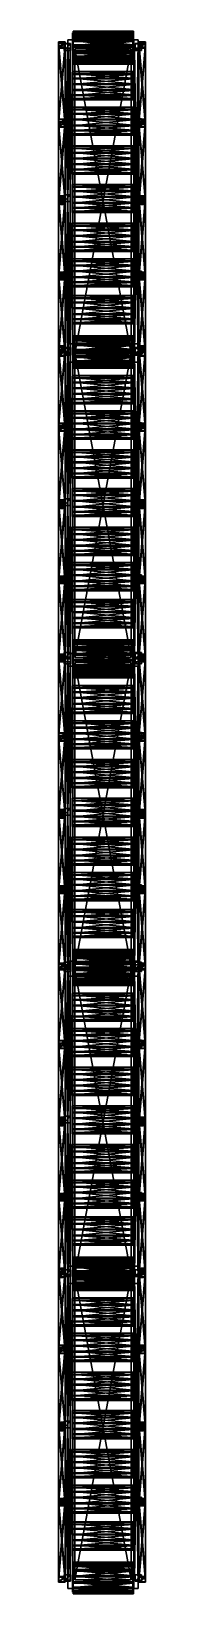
# Model space of a CAD drawing. Header units: millimetres. Extents: x -3897 to -3886, y 6820 to 7007.
import ezdxf

# ---------------------------------------------------------------- set-up
doc = ezdxf.new("R2010")
doc.units = ezdxf.units.MM
doc.header["$MEASUREMENT"] = 0
for name, color, linetype in [('BELT', 7, 'CONTINUOUS'), ('BELT01', 7, 'CONTINUOUS'), ('BELT02', 7, 'CONTINUOUS'), ('BELT03', 7, 'CONTINUOUS'), ('BELT04', 7, 'CONTINUOUS'), ('BELT05', 7, 'CONTINUOUS'), ('LEG', 7, 'CONTINUOUS'), ('LEG01', 7, 'CONTINUOUS'), ('LEG02', 7, 'CONTINUOUS'), ('LEG03', 7, 'CONTINUOUS'), ('LEG04', 7, 'CONTINUOUS'), ('LEG05', 7, 'CONTINUOUS'), ('LEG06', 7, 'CONTINUOUS'), ('LEG07', 7, 'CONTINUOUS'), ('LEG08', 7, 'CONTINUOUS'), ('LEG09', 7, 'CONTINUOUS'), ('OBJECT01', 7, 'CONTINUOUS'), ('OBJECT02', 7, 'CONTINUOUS'), ('OBJECT03', 7, 'CONTINUOUS'), ('OBJECT04', 7, 'CONTINUOUS'), ('OBJECT05', 7, 'CONTINUOUS'), ('OBJECT06', 7, 'CONTINUOUS'), ('OBJECT07', 7, 'CONTINUOUS'), ('OBJECT08', 7, 'CONTINUOUS'), ('OBJECT09', 7, 'CONTINUOUS'), ('OBJECT10', 7, 'CONTINUOUS'), ('OBJECT11', 7, 'CONTINUOUS'), ('OBJECT12', 7, 'CONTINUOUS'), ('OBJECT13', 7, 'CONTINUOUS'), ('OBJECT14', 7, 'CONTINUOUS'), ('OBJECT15', 7, 'CONTINUOUS'), ('OBJECT16', 7, 'CONTINUOUS')]:
    doc.layers.add(name, color=color, linetype=linetype)

msp = doc.modelspace()

# ---------------------------------------------------------------- meshes
at = {"layer": 'BELT', "color": 7}
mesh = msp.add_polyface(dxfattribs=at)
corners = [(-3894.86, 6968.02, 13.66), (-3888.17, 6968.02, 13.66), (-3888.17, 6968.02, 13.89), (-3894.86, 6968.02, 13.89), (-3894.86, 7004.48, 13.66), (-3888.17, 7004.48, 13.66), (-3888.17, 7004.48, 13.89), (-3894.86, 7004.48, 13.89)]
mesh.append_faces([[corners[k] for k in face] for face in [(0, 2, 3), (0, 5, 1), (1, 6, 2), (2, 7, 3), (3, 4, 0), (4, 6, 5)]], dxfattribs={"vtx0": -1, "color": 7})
mesh.append_faces([[corners[k] for k in face] for face in [(0, 1, 2), (0, 4, 5), (1, 5, 6), (2, 6, 7), (3, 7, 4), (4, 7, 6)]], dxfattribs={"vtx2": -1, "color": 7})
mesh = msp.add_polyface(dxfattribs=at)
corners = [(-3894.86, 6931.64, 13.66), (-3888.17, 6931.64, 13.66), (-3888.17, 6931.64, 13.89), (-3894.86, 6931.64, 13.89), (-3894.86, 6968.1, 13.66), (-3888.17, 6968.1, 13.66), (-3888.17, 6968.1, 13.89), (-3894.86, 6968.1, 13.89)]
mesh.append_faces([[corners[k] for k in face] for face in [(0, 2, 3), (0, 5, 1), (1, 6, 2), (2, 7, 3), (3, 4, 0), (4, 6, 5)]], dxfattribs={"vtx0": -1, "color": 7})
mesh.append_faces([[corners[k] for k in face] for face in [(0, 1, 2), (0, 4, 5), (1, 5, 6), (2, 6, 7), (3, 7, 4), (4, 7, 6)]], dxfattribs={"vtx2": -1, "color": 7})
mesh = msp.add_polyface(dxfattribs=at)
corners = [(-3894.86, 6894.56, 13.66), (-3888.17, 6894.56, 13.66), (-3888.17, 6894.56, 13.89), (-3894.86, 6894.56, 13.89), (-3894.86, 6931.02, 13.66), (-3888.17, 6931.02, 13.66), (-3888.17, 6931.02, 13.89), (-3894.86, 6931.02, 13.89)]
mesh.append_faces([[corners[k] for k in face] for face in [(0, 2, 3), (0, 5, 1), (1, 6, 2), (2, 7, 3), (3, 4, 0), (4, 6, 5)]], dxfattribs={"vtx0": -1, "color": 7})
mesh.append_faces([[corners[k] for k in face] for face in [(0, 1, 2), (0, 4, 5), (1, 5, 6), (2, 6, 7), (3, 7, 4), (4, 7, 6)]], dxfattribs={"vtx2": -1, "color": 7})
mesh = msp.add_polyface(dxfattribs=at)
corners = [(-3894.86, 6857.74, 13.66), (-3888.17, 6857.74, 13.66), (-3888.17, 6857.74, 13.89), (-3894.86, 6857.74, 13.89), (-3894.86, 6894.2, 13.66), (-3888.17, 6894.2, 13.66), (-3888.17, 6894.2, 13.89), (-3894.86, 6894.2, 13.89)]
mesh.append_faces([[corners[k] for k in face] for face in [(0, 2, 3), (0, 5, 1), (1, 6, 2), (2, 7, 3), (3, 4, 0), (4, 6, 5)]], dxfattribs={"vtx0": -1, "color": 7})
mesh.append_faces([[corners[k] for k in face] for face in [(0, 1, 2), (0, 4, 5), (1, 5, 6), (2, 6, 7), (3, 7, 4), (4, 7, 6)]], dxfattribs={"vtx2": -1, "color": 7})
mesh = msp.add_polyface(dxfattribs=at)
corners = [(-3894.86, 6821.24, 13.66), (-3888.17, 6821.24, 13.66), (-3888.17, 6821.24, 13.89), (-3894.86, 6821.24, 13.89), (-3894.86, 6857.7, 13.66), (-3888.17, 6857.7, 13.66), (-3888.17, 6857.7, 13.89), (-3894.86, 6857.7, 13.89)]
mesh.append_faces([[corners[k] for k in face] for face in [(0, 2, 3), (0, 5, 1), (1, 6, 2), (2, 7, 3), (3, 4, 0), (4, 6, 5)]], dxfattribs={"vtx0": -1, "color": 7})
mesh.append_faces([[corners[k] for k in face] for face in [(0, 1, 2), (0, 4, 5), (1, 5, 6), (2, 6, 7), (3, 7, 4), (4, 7, 6)]], dxfattribs={"vtx2": -1, "color": 7})
at = {"layer": 'BELT01', "color": 7}
mesh = msp.add_polyface(dxfattribs=at)
corners = [(-3894.86, 6968.02, 17.48), (-3888.17, 6968.02, 17.48), (-3888.17, 6968.02, 17.7), (-3894.86, 6968.02, 17.7), (-3894.86, 7004.48, 17.48), (-3888.17, 7004.48, 17.48), (-3888.17, 7004.48, 17.7), (-3894.86, 7004.48, 17.7)]
mesh.append_faces([[corners[k] for k in face] for face in [(0, 2, 3), (0, 5, 1), (1, 6, 2), (2, 7, 3), (3, 4, 0), (4, 6, 5)]], dxfattribs={"vtx0": -1, "color": 7})
mesh.append_faces([[corners[k] for k in face] for face in [(0, 1, 2), (0, 4, 5), (1, 5, 6), (2, 6, 7), (3, 7, 4), (4, 7, 6)]], dxfattribs={"vtx2": -1, "color": 7})
mesh = msp.add_polyface(dxfattribs=at)
corners = [(-3894.86, 6931.64, 17.48), (-3888.17, 6931.64, 17.48), (-3888.17, 6931.64, 17.7), (-3894.86, 6931.64, 17.7), (-3894.86, 6968.1, 17.48), (-3888.17, 6968.1, 17.48), (-3888.17, 6968.1, 17.7), (-3894.86, 6968.1, 17.7)]
mesh.append_faces([[corners[k] for k in face] for face in [(0, 2, 3), (0, 5, 1), (1, 6, 2), (2, 7, 3), (3, 4, 0), (4, 6, 5)]], dxfattribs={"vtx0": -1, "color": 7})
mesh.append_faces([[corners[k] for k in face] for face in [(0, 1, 2), (0, 4, 5), (1, 5, 6), (2, 6, 7), (3, 7, 4), (4, 7, 6)]], dxfattribs={"vtx2": -1, "color": 7})
mesh = msp.add_polyface(dxfattribs=at)
corners = [(-3894.86, 6894.56, 17.48), (-3888.17, 6894.56, 17.48), (-3888.17, 6894.56, 17.7), (-3894.86, 6894.56, 17.7), (-3894.86, 6931.02, 17.48), (-3888.17, 6931.02, 17.48), (-3888.17, 6931.02, 17.7), (-3894.86, 6931.02, 17.7)]
mesh.append_faces([[corners[k] for k in face] for face in [(0, 2, 3), (0, 5, 1), (1, 6, 2), (2, 7, 3), (3, 4, 0), (4, 6, 5)]], dxfattribs={"vtx0": -1, "color": 7})
mesh.append_faces([[corners[k] for k in face] for face in [(0, 1, 2), (0, 4, 5), (1, 5, 6), (2, 6, 7), (3, 7, 4), (4, 7, 6)]], dxfattribs={"vtx2": -1, "color": 7})
mesh = msp.add_polyface(dxfattribs=at)
corners = [(-3894.86, 6857.74, 17.48), (-3888.17, 6857.74, 17.48), (-3888.17, 6857.74, 17.7), (-3894.86, 6857.74, 17.7), (-3894.86, 6894.2, 17.48), (-3888.17, 6894.2, 17.48), (-3888.17, 6894.2, 17.7), (-3894.86, 6894.2, 17.7)]
mesh.append_faces([[corners[k] for k in face] for face in [(0, 2, 3), (0, 5, 1), (1, 6, 2), (2, 7, 3), (3, 4, 0), (4, 6, 5)]], dxfattribs={"vtx0": -1, "color": 7})
mesh.append_faces([[corners[k] for k in face] for face in [(0, 1, 2), (0, 4, 5), (1, 5, 6), (2, 6, 7), (3, 7, 4), (4, 7, 6)]], dxfattribs={"vtx2": -1, "color": 7})
mesh = msp.add_polyface(dxfattribs=at)
corners = [(-3894.86, 6821.24, 17.48), (-3888.17, 6821.24, 17.48), (-3888.17, 6821.24, 17.7), (-3894.86, 6821.24, 17.7), (-3894.86, 6857.7, 17.48), (-3888.17, 6857.7, 17.48), (-3888.17, 6857.7, 17.7), (-3894.86, 6857.7, 17.7)]
mesh.append_faces([[corners[k] for k in face] for face in [(0, 2, 3), (0, 5, 1), (1, 6, 2), (2, 7, 3), (3, 4, 0), (4, 6, 5)]], dxfattribs={"vtx0": -1, "color": 7})
mesh.append_faces([[corners[k] for k in face] for face in [(0, 1, 2), (0, 4, 5), (1, 5, 6), (2, 6, 7), (3, 7, 4), (4, 7, 6)]], dxfattribs={"vtx2": -1, "color": 7})
at = {"layer": 'BELT02', "color": 7}
mesh = msp.add_polyface(dxfattribs=at)
corners = [(-3887.84, 6966.96, 15.51), (-3887.33, 6966.96, 15.51), (-3887.33, 6966.96, 15.96), (-3887.84, 6966.96, 15.96), (-3887.84, 7005.56, 15.51), (-3887.33, 7005.56, 15.51), (-3887.33, 7005.56, 15.96), (-3887.84, 7005.56, 15.96)]
mesh.append_faces([[corners[k] for k in face] for face in [(0, 2, 3), (0, 5, 1), (1, 6, 2), (2, 7, 3), (3, 4, 0), (4, 6, 5)]], dxfattribs={"vtx0": -1, "color": 7})
mesh.append_faces([[corners[k] for k in face] for face in [(0, 1, 2), (0, 4, 5), (1, 5, 6), (2, 6, 7), (3, 7, 4), (4, 7, 6)]], dxfattribs={"vtx2": -1, "color": 7})
mesh = msp.add_polyface(dxfattribs=at)
corners = [(-3887.84, 6930.58, 15.51), (-3887.33, 6930.58, 15.51), (-3887.33, 6930.58, 15.96), (-3887.84, 6930.58, 15.96), (-3887.84, 6969.18, 15.51), (-3887.33, 6969.18, 15.51), (-3887.33, 6969.18, 15.96), (-3887.84, 6969.18, 15.96)]
mesh.append_faces([[corners[k] for k in face] for face in [(0, 2, 3), (0, 5, 1), (1, 6, 2), (2, 7, 3), (3, 4, 0), (4, 6, 5)]], dxfattribs={"vtx0": -1, "color": 7})
mesh.append_faces([[corners[k] for k in face] for face in [(0, 1, 2), (0, 4, 5), (1, 5, 6), (2, 6, 7), (3, 7, 4), (4, 7, 6)]], dxfattribs={"vtx2": -1, "color": 7})
mesh = msp.add_polyface(dxfattribs=at)
corners = [(-3887.84, 6893.5, 15.51), (-3887.33, 6893.5, 15.51), (-3887.33, 6893.5, 15.96), (-3887.84, 6893.5, 15.96), (-3887.84, 6932.1, 15.51), (-3887.33, 6932.1, 15.51), (-3887.33, 6932.1, 15.96), (-3887.84, 6932.1, 15.96)]
mesh.append_faces([[corners[k] for k in face] for face in [(0, 2, 3), (0, 5, 1), (1, 6, 2), (2, 7, 3), (3, 4, 0), (4, 6, 5)]], dxfattribs={"vtx0": -1, "color": 7})
mesh.append_faces([[corners[k] for k in face] for face in [(0, 1, 2), (0, 4, 5), (1, 5, 6), (2, 6, 7), (3, 7, 4), (4, 7, 6)]], dxfattribs={"vtx2": -1, "color": 7})
mesh = msp.add_polyface(dxfattribs=at)
corners = [(-3887.84, 6856.68, 15.51), (-3887.33, 6856.68, 15.51), (-3887.33, 6856.68, 15.96), (-3887.84, 6856.68, 15.96), (-3887.84, 6895.28, 15.51), (-3887.33, 6895.28, 15.51), (-3887.33, 6895.28, 15.96), (-3887.84, 6895.28, 15.96)]
mesh.append_faces([[corners[k] for k in face] for face in [(0, 2, 3), (0, 5, 1), (1, 6, 2), (2, 7, 3), (3, 4, 0), (4, 6, 5)]], dxfattribs={"vtx0": -1, "color": 7})
mesh.append_faces([[corners[k] for k in face] for face in [(0, 1, 2), (0, 4, 5), (1, 5, 6), (2, 6, 7), (3, 7, 4), (4, 7, 6)]], dxfattribs={"vtx2": -1, "color": 7})
mesh = msp.add_polyface(dxfattribs=at)
corners = [(-3887.84, 6820.19, 15.51), (-3887.33, 6820.19, 15.51), (-3887.33, 6820.19, 15.96), (-3887.84, 6820.19, 15.96), (-3887.84, 6858.79, 15.51), (-3887.33, 6858.79, 15.51), (-3887.33, 6858.79, 15.96), (-3887.84, 6858.79, 15.96)]
mesh.append_faces([[corners[k] for k in face] for face in [(0, 2, 3), (0, 5, 1), (1, 6, 2), (2, 7, 3), (3, 4, 0), (4, 6, 5)]], dxfattribs={"vtx0": -1, "color": 7})
mesh.append_faces([[corners[k] for k in face] for face in [(0, 1, 2), (0, 4, 5), (1, 5, 6), (2, 6, 7), (3, 7, 4), (4, 7, 6)]], dxfattribs={"vtx2": -1, "color": 7})
at = {"layer": 'BELT03', "color": 7}
mesh = msp.add_polyface(dxfattribs=at)
corners = [(-3895.7, 6966.96, 15.42), (-3895.11, 6966.96, 15.42), (-3895.11, 6966.96, 15.92), (-3895.7, 6966.96, 15.92), (-3895.7, 7005.56, 15.42), (-3895.11, 7005.56, 15.42), (-3895.11, 7005.56, 15.92), (-3895.7, 7005.56, 15.92)]
mesh.append_faces([[corners[k] for k in face] for face in [(0, 2, 3), (0, 5, 1), (1, 6, 2), (2, 7, 3), (3, 4, 0), (4, 6, 5)]], dxfattribs={"vtx0": -1, "color": 7})
mesh.append_faces([[corners[k] for k in face] for face in [(0, 1, 2), (0, 4, 5), (1, 5, 6), (2, 6, 7), (3, 7, 4), (4, 7, 6)]], dxfattribs={"vtx2": -1, "color": 7})
mesh = msp.add_polyface(dxfattribs=at)
corners = [(-3895.7, 6930.58, 15.42), (-3895.11, 6930.58, 15.42), (-3895.11, 6930.58, 15.92), (-3895.7, 6930.58, 15.92), (-3895.7, 6969.18, 15.42), (-3895.11, 6969.18, 15.42), (-3895.11, 6969.18, 15.92), (-3895.7, 6969.18, 15.92)]
mesh.append_faces([[corners[k] for k in face] for face in [(0, 2, 3), (0, 5, 1), (1, 6, 2), (2, 7, 3), (3, 4, 0), (4, 6, 5)]], dxfattribs={"vtx0": -1, "color": 7})
mesh.append_faces([[corners[k] for k in face] for face in [(0, 1, 2), (0, 4, 5), (1, 5, 6), (2, 6, 7), (3, 7, 4), (4, 7, 6)]], dxfattribs={"vtx2": -1, "color": 7})
mesh = msp.add_polyface(dxfattribs=at)
corners = [(-3895.7, 6893.5, 15.42), (-3895.11, 6893.5, 15.42), (-3895.11, 6893.5, 15.92), (-3895.7, 6893.5, 15.92), (-3895.7, 6932.1, 15.42), (-3895.11, 6932.1, 15.42), (-3895.11, 6932.1, 15.92), (-3895.7, 6932.1, 15.92)]
mesh.append_faces([[corners[k] for k in face] for face in [(0, 2, 3), (0, 5, 1), (1, 6, 2), (2, 7, 3), (3, 4, 0), (4, 6, 5)]], dxfattribs={"vtx0": -1, "color": 7})
mesh.append_faces([[corners[k] for k in face] for face in [(0, 1, 2), (0, 4, 5), (1, 5, 6), (2, 6, 7), (3, 7, 4), (4, 7, 6)]], dxfattribs={"vtx2": -1, "color": 7})
mesh = msp.add_polyface(dxfattribs=at)
corners = [(-3895.7, 6856.68, 15.42), (-3895.11, 6856.68, 15.42), (-3895.11, 6856.68, 15.92), (-3895.7, 6856.68, 15.92), (-3895.7, 6895.28, 15.42), (-3895.11, 6895.28, 15.42), (-3895.11, 6895.28, 15.92), (-3895.7, 6895.28, 15.92)]
mesh.append_faces([[corners[k] for k in face] for face in [(0, 2, 3), (0, 5, 1), (1, 6, 2), (2, 7, 3), (3, 4, 0), (4, 6, 5)]], dxfattribs={"vtx0": -1, "color": 7})
mesh.append_faces([[corners[k] for k in face] for face in [(0, 1, 2), (0, 4, 5), (1, 5, 6), (2, 6, 7), (3, 7, 4), (4, 7, 6)]], dxfattribs={"vtx2": -1, "color": 7})
mesh = msp.add_polyface(dxfattribs=at)
corners = [(-3895.7, 6820.19, 15.42), (-3895.11, 6820.19, 15.42), (-3895.11, 6820.19, 15.92), (-3895.7, 6820.19, 15.92), (-3895.7, 6858.79, 15.42), (-3895.11, 6858.79, 15.42), (-3895.11, 6858.79, 15.92), (-3895.7, 6858.79, 15.92)]
mesh.append_faces([[corners[k] for k in face] for face in [(0, 2, 3), (0, 5, 1), (1, 6, 2), (2, 7, 3), (3, 4, 0), (4, 6, 5)]], dxfattribs={"vtx0": -1, "color": 7})
mesh.append_faces([[corners[k] for k in face] for face in [(0, 1, 2), (0, 4, 5), (1, 5, 6), (2, 6, 7), (3, 7, 4), (4, 7, 6)]], dxfattribs={"vtx2": -1, "color": 7})
at = {"layer": 'BELT04', "color": 7}
mesh = msp.add_polyface(dxfattribs=at)
corners = [(-3887.75, 6967.97, 7.9), (-3887.23, 6967.97, 7.9), (-3887.23, 6967.97, 8.34), (-3887.75, 6967.97, 8.34), (-3887.75, 7004.56, 7.9), (-3887.23, 7004.56, 7.9), (-3887.23, 7004.56, 8.34), (-3887.75, 7004.56, 8.34)]
mesh.append_faces([[corners[k] for k in face] for face in [(0, 2, 3), (0, 5, 1), (1, 6, 2), (2, 7, 3), (3, 4, 0), (4, 6, 5)]], dxfattribs={"vtx0": -1, "color": 7})
mesh.append_faces([[corners[k] for k in face] for face in [(0, 1, 2), (0, 4, 5), (1, 5, 6), (2, 6, 7), (3, 7, 4), (4, 7, 6)]], dxfattribs={"vtx2": -1, "color": 7})
mesh = msp.add_polyface(dxfattribs=at)
corners = [(-3887.75, 6931.58, 7.9), (-3887.23, 6931.58, 7.9), (-3887.23, 6931.58, 8.34), (-3887.75, 6931.58, 8.34), (-3887.75, 6968.17, 7.9), (-3887.23, 6968.17, 7.9), (-3887.23, 6968.17, 8.34), (-3887.75, 6968.17, 8.34)]
mesh.append_faces([[corners[k] for k in face] for face in [(0, 2, 3), (0, 5, 1), (1, 6, 2), (2, 7, 3), (3, 4, 0), (4, 6, 5)]], dxfattribs={"vtx0": -1, "color": 7})
mesh.append_faces([[corners[k] for k in face] for face in [(0, 1, 2), (0, 4, 5), (1, 5, 6), (2, 6, 7), (3, 7, 4), (4, 7, 6)]], dxfattribs={"vtx2": -1, "color": 7})
mesh = msp.add_polyface(dxfattribs=at)
corners = [(-3887.75, 6894.51, 7.9), (-3887.23, 6894.51, 7.9), (-3887.23, 6894.51, 8.34), (-3887.75, 6894.51, 8.34), (-3887.75, 6931.1, 7.9), (-3887.23, 6931.1, 7.9), (-3887.23, 6931.1, 8.34), (-3887.75, 6931.1, 8.34)]
mesh.append_faces([[corners[k] for k in face] for face in [(0, 2, 3), (0, 5, 1), (1, 6, 2), (2, 7, 3), (3, 4, 0), (4, 6, 5)]], dxfattribs={"vtx0": -1, "color": 7})
mesh.append_faces([[corners[k] for k in face] for face in [(0, 1, 2), (0, 4, 5), (1, 5, 6), (2, 6, 7), (3, 7, 4), (4, 7, 6)]], dxfattribs={"vtx2": -1, "color": 7})
mesh = msp.add_polyface(dxfattribs=at)
corners = [(-3887.75, 6857.69, 7.9), (-3887.23, 6857.69, 7.9), (-3887.23, 6857.69, 8.34), (-3887.75, 6857.69, 8.34), (-3887.75, 6894.28, 7.9), (-3887.23, 6894.28, 7.9), (-3887.23, 6894.28, 8.34), (-3887.75, 6894.28, 8.34)]
mesh.append_faces([[corners[k] for k in face] for face in [(0, 2, 3), (0, 5, 1), (1, 6, 2), (2, 7, 3), (3, 4, 0), (4, 6, 5)]], dxfattribs={"vtx0": -1, "color": 7})
mesh.append_faces([[corners[k] for k in face] for face in [(0, 1, 2), (0, 4, 5), (1, 5, 6), (2, 6, 7), (3, 7, 4), (4, 7, 6)]], dxfattribs={"vtx2": -1, "color": 7})
mesh = msp.add_polyface(dxfattribs=at)
corners = [(-3887.75, 6821.19, 7.9), (-3887.23, 6821.19, 7.9), (-3887.23, 6821.19, 8.34), (-3887.75, 6821.19, 8.34), (-3887.75, 6857.78, 7.9), (-3887.23, 6857.78, 7.9), (-3887.23, 6857.78, 8.34), (-3887.75, 6857.78, 8.34)]
mesh.append_faces([[corners[k] for k in face] for face in [(0, 2, 3), (0, 5, 1), (1, 6, 2), (2, 7, 3), (3, 4, 0), (4, 6, 5)]], dxfattribs={"vtx0": -1, "color": 7})
mesh.append_faces([[corners[k] for k in face] for face in [(0, 1, 2), (0, 4, 5), (1, 5, 6), (2, 6, 7), (3, 7, 4), (4, 7, 6)]], dxfattribs={"vtx2": -1, "color": 7})
at = {"layer": 'BELT05', "color": 7}
mesh = msp.add_polyface(dxfattribs=at)
corners = [(-3895.99, 6967.96, 7.89), (-3895.41, 6967.96, 7.89), (-3895.41, 6967.96, 8.32), (-3895.99, 6967.96, 8.32), (-3895.99, 7004.56, 7.89), (-3895.41, 7004.56, 7.89), (-3895.41, 7004.56, 8.32), (-3895.99, 7004.56, 8.32)]
mesh.append_faces([[corners[k] for k in face] for face in [(0, 2, 3), (0, 5, 1), (1, 6, 2), (2, 7, 3), (3, 4, 0), (4, 6, 5)]], dxfattribs={"vtx0": -1, "color": 7})
mesh.append_faces([[corners[k] for k in face] for face in [(0, 1, 2), (0, 4, 5), (1, 5, 6), (2, 6, 7), (3, 7, 4), (4, 7, 6)]], dxfattribs={"vtx2": -1, "color": 7})
mesh = msp.add_polyface(dxfattribs=at)
corners = [(-3895.99, 6931.58, 7.89), (-3895.41, 6931.58, 7.89), (-3895.41, 6931.58, 8.32), (-3895.99, 6931.58, 8.32), (-3895.99, 6968.18, 7.89), (-3895.41, 6968.18, 7.89), (-3895.41, 6968.18, 8.32), (-3895.99, 6968.18, 8.32)]
mesh.append_faces([[corners[k] for k in face] for face in [(0, 2, 3), (0, 5, 1), (1, 6, 2), (2, 7, 3), (3, 4, 0), (4, 6, 5)]], dxfattribs={"vtx0": -1, "color": 7})
mesh.append_faces([[corners[k] for k in face] for face in [(0, 1, 2), (0, 4, 5), (1, 5, 6), (2, 6, 7), (3, 7, 4), (4, 7, 6)]], dxfattribs={"vtx2": -1, "color": 7})
mesh = msp.add_polyface(dxfattribs=at)
corners = [(-3895.99, 6894.5, 7.89), (-3895.41, 6894.5, 7.89), (-3895.41, 6894.5, 8.32), (-3895.99, 6894.5, 8.32), (-3895.99, 6931.1, 7.89), (-3895.41, 6931.1, 7.89), (-3895.41, 6931.1, 8.32), (-3895.99, 6931.1, 8.32)]
mesh.append_faces([[corners[k] for k in face] for face in [(0, 2, 3), (0, 5, 1), (1, 6, 2), (2, 7, 3), (3, 4, 0), (4, 6, 5)]], dxfattribs={"vtx0": -1, "color": 7})
mesh.append_faces([[corners[k] for k in face] for face in [(0, 1, 2), (0, 4, 5), (1, 5, 6), (2, 6, 7), (3, 7, 4), (4, 7, 6)]], dxfattribs={"vtx2": -1, "color": 7})
mesh = msp.add_polyface(dxfattribs=at)
corners = [(-3895.99, 6857.68, 7.89), (-3895.41, 6857.68, 7.89), (-3895.41, 6857.68, 8.32), (-3895.99, 6857.68, 8.32), (-3895.99, 6894.28, 7.89), (-3895.41, 6894.28, 7.89), (-3895.41, 6894.28, 8.32), (-3895.99, 6894.28, 8.32)]
mesh.append_faces([[corners[k] for k in face] for face in [(0, 2, 3), (0, 5, 1), (1, 6, 2), (2, 7, 3), (3, 4, 0), (4, 6, 5)]], dxfattribs={"vtx0": -1, "color": 7})
mesh.append_faces([[corners[k] for k in face] for face in [(0, 1, 2), (0, 4, 5), (1, 5, 6), (2, 6, 7), (3, 7, 4), (4, 7, 6)]], dxfattribs={"vtx2": -1, "color": 7})
mesh = msp.add_polyface(dxfattribs=at)
corners = [(-3895.99, 6821.19, 7.89), (-3895.41, 6821.19, 7.89), (-3895.41, 6821.19, 8.32), (-3895.99, 6821.19, 8.32), (-3895.99, 6857.79, 7.89), (-3895.41, 6857.79, 7.89), (-3895.41, 6857.79, 8.32), (-3895.99, 6857.79, 8.32)]
mesh.append_faces([[corners[k] for k in face] for face in [(0, 2, 3), (0, 5, 1), (1, 6, 2), (2, 7, 3), (3, 4, 0), (4, 6, 5)]], dxfattribs={"vtx0": -1, "color": 7})
mesh.append_faces([[corners[k] for k in face] for face in [(0, 1, 2), (0, 4, 5), (1, 5, 6), (2, 6, 7), (3, 7, 4), (4, 7, 6)]], dxfattribs={"vtx2": -1, "color": 7})
at = {"layer": 'LEG', "color": 7}
mesh = msp.add_polyface(dxfattribs=at)
corners = [(-3896.15, 6986.22, 15.45), (-3895.38, 6986.22, 15.45), (-3895.38, 6987, 15.45), (-3896.15, 6987, 15.45), (-3896.15, 6986.22, 0), (-3895.38, 6986.22, 0), (-3895.38, 6987, 0), (-3896.15, 6987, 0)]
mesh.append_faces([[corners[k] for k in face] for face in [(0, 2, 3), (0, 5, 1), (1, 6, 2), (2, 7, 3), (3, 4, 0), (4, 6, 5)]], dxfattribs={"vtx0": -1, "color": 7})
mesh.append_faces([[corners[k] for k in face] for face in [(0, 1, 2), (0, 4, 5), (1, 5, 6), (2, 6, 7), (3, 7, 4), (4, 7, 6)]], dxfattribs={"vtx2": -1, "color": 7})
mesh = msp.add_polyface(dxfattribs=at)
corners = [(-3896.15, 6949.84, 15.45), (-3895.38, 6949.84, 15.45), (-3895.38, 6950.61, 15.45), (-3896.15, 6950.61, 15.45), (-3896.15, 6949.84, 0), (-3895.38, 6949.84, 0), (-3895.38, 6950.61, 0), (-3896.15, 6950.61, 0)]
mesh.append_faces([[corners[k] for k in face] for face in [(0, 2, 3), (0, 5, 1), (1, 6, 2), (2, 7, 3), (3, 4, 0), (4, 6, 5)]], dxfattribs={"vtx0": -1, "color": 7})
mesh.append_faces([[corners[k] for k in face] for face in [(0, 1, 2), (0, 4, 5), (1, 5, 6), (2, 6, 7), (3, 7, 4), (4, 7, 6)]], dxfattribs={"vtx2": -1, "color": 7})
mesh = msp.add_polyface(dxfattribs=at)
corners = [(-3896.15, 6912.76, 15.45), (-3895.38, 6912.76, 15.45), (-3895.38, 6913.54, 15.45), (-3896.15, 6913.54, 15.45), (-3896.15, 6912.76, 0), (-3895.38, 6912.76, 0), (-3895.38, 6913.54, 0), (-3896.15, 6913.54, 0)]
mesh.append_faces([[corners[k] for k in face] for face in [(0, 2, 3), (0, 5, 1), (1, 6, 2), (2, 7, 3), (3, 4, 0), (4, 6, 5)]], dxfattribs={"vtx0": -1, "color": 7})
mesh.append_faces([[corners[k] for k in face] for face in [(0, 1, 2), (0, 4, 5), (1, 5, 6), (2, 6, 7), (3, 7, 4), (4, 7, 6)]], dxfattribs={"vtx2": -1, "color": 7})
mesh = msp.add_polyface(dxfattribs=at)
corners = [(-3896.15, 6875.94, 15.45), (-3895.38, 6875.94, 15.45), (-3895.38, 6876.72, 15.45), (-3896.15, 6876.72, 15.45), (-3896.15, 6875.94, 0), (-3895.38, 6875.94, 0), (-3895.38, 6876.72, 0), (-3896.15, 6876.72, 0)]
mesh.append_faces([[corners[k] for k in face] for face in [(0, 2, 3), (0, 5, 1), (1, 6, 2), (2, 7, 3), (3, 4, 0), (4, 6, 5)]], dxfattribs={"vtx0": -1, "color": 7})
mesh.append_faces([[corners[k] for k in face] for face in [(0, 1, 2), (0, 4, 5), (1, 5, 6), (2, 6, 7), (3, 7, 4), (4, 7, 6)]], dxfattribs={"vtx2": -1, "color": 7})
mesh = msp.add_polyface(dxfattribs=at)
corners = [(-3896.15, 6839.44, 15.45), (-3895.38, 6839.44, 15.45), (-3895.38, 6840.22, 15.45), (-3896.15, 6840.22, 15.45), (-3896.15, 6839.44, 0), (-3895.38, 6839.44, 0), (-3895.38, 6840.22, 0), (-3896.15, 6840.22, 0)]
mesh.append_faces([[corners[k] for k in face] for face in [(0, 2, 3), (0, 5, 1), (1, 6, 2), (2, 7, 3), (3, 4, 0), (4, 6, 5)]], dxfattribs={"vtx0": -1, "color": 7})
mesh.append_faces([[corners[k] for k in face] for face in [(0, 1, 2), (0, 4, 5), (1, 5, 6), (2, 6, 7), (3, 7, 4), (4, 7, 6)]], dxfattribs={"vtx2": -1, "color": 7})
at = {"layer": 'LEG01', "color": 7}
mesh = msp.add_polyface(dxfattribs=at)
corners = [(-3887.89, 6986.22, 15.45), (-3887.11, 6986.22, 15.45), (-3887.11, 6987, 15.45), (-3887.89, 6987, 15.45), (-3887.89, 6986.22, 0), (-3887.11, 6986.22, 0), (-3887.11, 6987, 0), (-3887.89, 6987, 0)]
mesh.append_faces([[corners[k] for k in face] for face in [(0, 2, 3), (0, 5, 1), (1, 6, 2), (2, 7, 3), (3, 4, 0), (4, 6, 5)]], dxfattribs={"vtx0": -1, "color": 7})
mesh.append_faces([[corners[k] for k in face] for face in [(0, 1, 2), (0, 4, 5), (1, 5, 6), (2, 6, 7), (3, 7, 4), (4, 7, 6)]], dxfattribs={"vtx2": -1, "color": 7})
mesh = msp.add_polyface(dxfattribs=at)
corners = [(-3887.89, 6949.84, 15.45), (-3887.11, 6949.84, 15.45), (-3887.11, 6950.61, 15.45), (-3887.89, 6950.61, 15.45), (-3887.89, 6949.84, 0), (-3887.11, 6949.84, 0), (-3887.11, 6950.61, 0), (-3887.89, 6950.61, 0)]
mesh.append_faces([[corners[k] for k in face] for face in [(0, 2, 3), (0, 5, 1), (1, 6, 2), (2, 7, 3), (3, 4, 0), (4, 6, 5)]], dxfattribs={"vtx0": -1, "color": 7})
mesh.append_faces([[corners[k] for k in face] for face in [(0, 1, 2), (0, 4, 5), (1, 5, 6), (2, 6, 7), (3, 7, 4), (4, 7, 6)]], dxfattribs={"vtx2": -1, "color": 7})
mesh = msp.add_polyface(dxfattribs=at)
corners = [(-3887.89, 6912.76, 15.45), (-3887.11, 6912.76, 15.45), (-3887.11, 6913.54, 15.45), (-3887.89, 6913.54, 15.45), (-3887.89, 6912.76, 0), (-3887.11, 6912.76, 0), (-3887.11, 6913.54, 0), (-3887.89, 6913.54, 0)]
mesh.append_faces([[corners[k] for k in face] for face in [(0, 2, 3), (0, 5, 1), (1, 6, 2), (2, 7, 3), (3, 4, 0), (4, 6, 5)]], dxfattribs={"vtx0": -1, "color": 7})
mesh.append_faces([[corners[k] for k in face] for face in [(0, 1, 2), (0, 4, 5), (1, 5, 6), (2, 6, 7), (3, 7, 4), (4, 7, 6)]], dxfattribs={"vtx2": -1, "color": 7})
mesh = msp.add_polyface(dxfattribs=at)
corners = [(-3887.89, 6875.94, 15.45), (-3887.11, 6875.94, 15.45), (-3887.11, 6876.72, 15.45), (-3887.89, 6876.72, 15.45), (-3887.89, 6875.94, 0), (-3887.11, 6875.94, 0), (-3887.11, 6876.72, 0), (-3887.89, 6876.72, 0)]
mesh.append_faces([[corners[k] for k in face] for face in [(0, 2, 3), (0, 5, 1), (1, 6, 2), (2, 7, 3), (3, 4, 0), (4, 6, 5)]], dxfattribs={"vtx0": -1, "color": 7})
mesh.append_faces([[corners[k] for k in face] for face in [(0, 1, 2), (0, 4, 5), (1, 5, 6), (2, 6, 7), (3, 7, 4), (4, 7, 6)]], dxfattribs={"vtx2": -1, "color": 7})
mesh = msp.add_polyface(dxfattribs=at)
corners = [(-3887.89, 6839.44, 15.45), (-3887.11, 6839.44, 15.45), (-3887.11, 6840.22, 15.45), (-3887.89, 6840.22, 15.45), (-3887.89, 6839.44, 0), (-3887.11, 6839.44, 0), (-3887.11, 6840.22, 0), (-3887.89, 6840.22, 0)]
mesh.append_faces([[corners[k] for k in face] for face in [(0, 2, 3), (0, 5, 1), (1, 6, 2), (2, 7, 3), (3, 4, 0), (4, 6, 5)]], dxfattribs={"vtx0": -1, "color": 7})
mesh.append_faces([[corners[k] for k in face] for face in [(0, 1, 2), (0, 4, 5), (1, 5, 6), (2, 6, 7), (3, 7, 4), (4, 7, 6)]], dxfattribs={"vtx2": -1, "color": 7})
at = {"layer": 'LEG02', "color": 7}
mesh = msp.add_polyface(dxfattribs=at)
corners = [(-3896.8, 6977.12, 14.43), (-3896.02, 6977.12, 14.43), (-3896.02, 6977.74, 13.95), (-3896.8, 6977.74, 13.95), (-3896.8, 6967.71, 2.17), (-3896.02, 6967.71, 2.17), (-3896.02, 6968.33, 1.69), (-3896.8, 6968.33, 1.69)]
mesh.append_faces([[corners[k] for k in face] for face in [(0, 2, 3), (0, 5, 1), (1, 6, 2), (2, 7, 3), (3, 4, 0), (4, 6, 5)]], dxfattribs={"vtx0": -1, "color": 7})
mesh.append_faces([[corners[k] for k in face] for face in [(0, 1, 2), (0, 4, 5), (1, 5, 6), (2, 6, 7), (3, 7, 4), (4, 7, 6)]], dxfattribs={"vtx2": -1, "color": 7})
mesh = msp.add_polyface(dxfattribs=at)
corners = [(-3896.8, 6940.74, 14.43), (-3896.02, 6940.74, 14.43), (-3896.02, 6941.35, 13.95), (-3896.8, 6941.35, 13.95), (-3896.8, 6931.33, 2.17), (-3896.02, 6931.33, 2.17), (-3896.02, 6931.95, 1.69), (-3896.8, 6931.95, 1.69)]
mesh.append_faces([[corners[k] for k in face] for face in [(0, 2, 3), (0, 5, 1), (1, 6, 2), (2, 7, 3), (3, 4, 0), (4, 6, 5)]], dxfattribs={"vtx0": -1, "color": 7})
mesh.append_faces([[corners[k] for k in face] for face in [(0, 1, 2), (0, 4, 5), (1, 5, 6), (2, 6, 7), (3, 7, 4), (4, 7, 6)]], dxfattribs={"vtx2": -1, "color": 7})
mesh = msp.add_polyface(dxfattribs=at)
corners = [(-3896.8, 6903.66, 14.43), (-3896.02, 6903.66, 14.43), (-3896.02, 6904.28, 13.95), (-3896.8, 6904.28, 13.95), (-3896.8, 6894.25, 2.17), (-3896.02, 6894.25, 2.17), (-3896.02, 6894.87, 1.69), (-3896.8, 6894.87, 1.69)]
mesh.append_faces([[corners[k] for k in face] for face in [(0, 2, 3), (0, 5, 1), (1, 6, 2), (2, 7, 3), (3, 4, 0), (4, 6, 5)]], dxfattribs={"vtx0": -1, "color": 7})
mesh.append_faces([[corners[k] for k in face] for face in [(0, 1, 2), (0, 4, 5), (1, 5, 6), (2, 6, 7), (3, 7, 4), (4, 7, 6)]], dxfattribs={"vtx2": -1, "color": 7})
mesh = msp.add_polyface(dxfattribs=at)
corners = [(-3896.8, 6866.84, 14.43), (-3896.02, 6866.84, 14.43), (-3896.02, 6867.46, 13.95), (-3896.8, 6867.46, 13.95), (-3896.8, 6857.43, 2.17), (-3896.02, 6857.43, 2.17), (-3896.02, 6858.05, 1.69), (-3896.8, 6858.05, 1.69)]
mesh.append_faces([[corners[k] for k in face] for face in [(0, 2, 3), (0, 5, 1), (1, 6, 2), (2, 7, 3), (3, 4, 0), (4, 6, 5)]], dxfattribs={"vtx0": -1, "color": 7})
mesh.append_faces([[corners[k] for k in face] for face in [(0, 1, 2), (0, 4, 5), (1, 5, 6), (2, 6, 7), (3, 7, 4), (4, 7, 6)]], dxfattribs={"vtx2": -1, "color": 7})
mesh = msp.add_polyface(dxfattribs=at)
corners = [(-3896.8, 6830.34, 14.43), (-3896.02, 6830.34, 14.43), (-3896.02, 6830.96, 13.95), (-3896.8, 6830.96, 13.95), (-3896.8, 6820.94, 2.17), (-3896.02, 6820.94, 2.17), (-3896.02, 6821.55, 1.69), (-3896.8, 6821.55, 1.69)]
mesh.append_faces([[corners[k] for k in face] for face in [(0, 2, 3), (0, 5, 1), (1, 6, 2), (2, 7, 3), (3, 4, 0), (4, 6, 5)]], dxfattribs={"vtx0": -1, "color": 7})
mesh.append_faces([[corners[k] for k in face] for face in [(0, 1, 2), (0, 4, 5), (1, 5, 6), (2, 6, 7), (3, 7, 4), (4, 7, 6)]], dxfattribs={"vtx2": -1, "color": 7})
at = {"layer": 'LEG03', "color": 7}
mesh = msp.add_polyface(dxfattribs=at)
corners = [(-3896.8, 6995.41, 14.43), (-3896.02, 6995.41, 14.43), (-3896.02, 6996.02, 13.95), (-3896.8, 6996.02, 13.95), (-3896.8, 6986, 2.17), (-3896.02, 6986, 2.17), (-3896.02, 6986.61, 1.69), (-3896.8, 6986.61, 1.69)]
mesh.append_faces([[corners[k] for k in face] for face in [(0, 2, 3), (0, 5, 1), (1, 6, 2), (2, 7, 3), (3, 4, 0), (4, 6, 5)]], dxfattribs={"vtx0": -1, "color": 7})
mesh.append_faces([[corners[k] for k in face] for face in [(0, 1, 2), (0, 4, 5), (1, 5, 6), (2, 6, 7), (3, 7, 4), (4, 7, 6)]], dxfattribs={"vtx2": -1, "color": 7})
mesh = msp.add_polyface(dxfattribs=at)
corners = [(-3896.8, 6959.02, 14.43), (-3896.02, 6959.02, 14.43), (-3896.02, 6959.64, 13.95), (-3896.8, 6959.64, 13.95), (-3896.8, 6949.62, 2.17), (-3896.02, 6949.62, 2.17), (-3896.02, 6950.23, 1.69), (-3896.8, 6950.23, 1.69)]
mesh.append_faces([[corners[k] for k in face] for face in [(0, 2, 3), (0, 5, 1), (1, 6, 2), (2, 7, 3), (3, 4, 0), (4, 6, 5)]], dxfattribs={"vtx0": -1, "color": 7})
mesh.append_faces([[corners[k] for k in face] for face in [(0, 1, 2), (0, 4, 5), (1, 5, 6), (2, 6, 7), (3, 7, 4), (4, 7, 6)]], dxfattribs={"vtx2": -1, "color": 7})
mesh = msp.add_polyface(dxfattribs=at)
corners = [(-3896.8, 6921.95, 14.43), (-3896.02, 6921.95, 14.43), (-3896.02, 6922.56, 13.95), (-3896.8, 6922.56, 13.95), (-3896.8, 6912.54, 2.17), (-3896.02, 6912.54, 2.17), (-3896.02, 6913.16, 1.69), (-3896.8, 6913.16, 1.69)]
mesh.append_faces([[corners[k] for k in face] for face in [(0, 2, 3), (0, 5, 1), (1, 6, 2), (2, 7, 3), (3, 4, 0), (4, 6, 5)]], dxfattribs={"vtx0": -1, "color": 7})
mesh.append_faces([[corners[k] for k in face] for face in [(0, 1, 2), (0, 4, 5), (1, 5, 6), (2, 6, 7), (3, 7, 4), (4, 7, 6)]], dxfattribs={"vtx2": -1, "color": 7})
mesh = msp.add_polyface(dxfattribs=at)
corners = [(-3896.8, 6885.13, 14.43), (-3896.02, 6885.13, 14.43), (-3896.02, 6885.74, 13.95), (-3896.8, 6885.74, 13.95), (-3896.8, 6875.72, 2.17), (-3896.02, 6875.72, 2.17), (-3896.02, 6876.34, 1.69), (-3896.8, 6876.34, 1.69)]
mesh.append_faces([[corners[k] for k in face] for face in [(0, 2, 3), (0, 5, 1), (1, 6, 2), (2, 7, 3), (3, 4, 0), (4, 6, 5)]], dxfattribs={"vtx0": -1, "color": 7})
mesh.append_faces([[corners[k] for k in face] for face in [(0, 1, 2), (0, 4, 5), (1, 5, 6), (2, 6, 7), (3, 7, 4), (4, 7, 6)]], dxfattribs={"vtx2": -1, "color": 7})
mesh = msp.add_polyface(dxfattribs=at)
corners = [(-3896.8, 6848.63, 14.43), (-3896.02, 6848.63, 14.43), (-3896.02, 6849.25, 13.95), (-3896.8, 6849.25, 13.95), (-3896.8, 6839.22, 2.17), (-3896.02, 6839.22, 2.17), (-3896.02, 6839.84, 1.69), (-3896.8, 6839.84, 1.69)]
mesh.append_faces([[corners[k] for k in face] for face in [(0, 2, 3), (0, 5, 1), (1, 6, 2), (2, 7, 3), (3, 4, 0), (4, 6, 5)]], dxfattribs={"vtx0": -1, "color": 7})
mesh.append_faces([[corners[k] for k in face] for face in [(0, 1, 2), (0, 4, 5), (1, 5, 6), (2, 6, 7), (3, 7, 4), (4, 7, 6)]], dxfattribs={"vtx2": -1, "color": 7})
at = {"layer": 'LEG04', "color": 7}
mesh = msp.add_polyface(dxfattribs=at)
corners = [(-3896.8, 6986.26, 14.43), (-3896.02, 6986.26, 14.43), (-3896.02, 6986.88, 13.95), (-3896.8, 6986.88, 13.95), (-3896.8, 6976.85, 2.17), (-3896.02, 6976.85, 2.17), (-3896.02, 6977.47, 1.69), (-3896.8, 6977.47, 1.69)]
mesh.append_faces([[corners[k] for k in face] for face in [(0, 2, 3), (0, 5, 1), (1, 6, 2), (2, 7, 3), (3, 4, 0), (4, 6, 5)]], dxfattribs={"vtx0": -1, "color": 7})
mesh.append_faces([[corners[k] for k in face] for face in [(0, 1, 2), (0, 4, 5), (1, 5, 6), (2, 6, 7), (3, 7, 4), (4, 7, 6)]], dxfattribs={"vtx2": -1, "color": 7})
mesh = msp.add_polyface(dxfattribs=at)
corners = [(-3896.8, 6949.88, 14.43), (-3896.02, 6949.88, 14.43), (-3896.02, 6950.5, 13.95), (-3896.8, 6950.5, 13.95), (-3896.8, 6940.47, 2.17), (-3896.02, 6940.47, 2.17), (-3896.02, 6941.09, 1.69), (-3896.8, 6941.09, 1.69)]
mesh.append_faces([[corners[k] for k in face] for face in [(0, 2, 3), (0, 5, 1), (1, 6, 2), (2, 7, 3), (3, 4, 0), (4, 6, 5)]], dxfattribs={"vtx0": -1, "color": 7})
mesh.append_faces([[corners[k] for k in face] for face in [(0, 1, 2), (0, 4, 5), (1, 5, 6), (2, 6, 7), (3, 7, 4), (4, 7, 6)]], dxfattribs={"vtx2": -1, "color": 7})
mesh = msp.add_polyface(dxfattribs=at)
corners = [(-3896.8, 6912.8, 14.43), (-3896.02, 6912.8, 14.43), (-3896.02, 6913.42, 13.95), (-3896.8, 6913.42, 13.95), (-3896.8, 6903.39, 2.17), (-3896.02, 6903.39, 2.17), (-3896.02, 6904.01, 1.69), (-3896.8, 6904.01, 1.69)]
mesh.append_faces([[corners[k] for k in face] for face in [(0, 2, 3), (0, 5, 1), (1, 6, 2), (2, 7, 3), (3, 4, 0), (4, 6, 5)]], dxfattribs={"vtx0": -1, "color": 7})
mesh.append_faces([[corners[k] for k in face] for face in [(0, 1, 2), (0, 4, 5), (1, 5, 6), (2, 6, 7), (3, 7, 4), (4, 7, 6)]], dxfattribs={"vtx2": -1, "color": 7})
mesh = msp.add_polyface(dxfattribs=at)
corners = [(-3896.8, 6875.98, 14.43), (-3896.02, 6875.98, 14.43), (-3896.02, 6876.6, 13.95), (-3896.8, 6876.6, 13.95), (-3896.8, 6866.58, 2.17), (-3896.02, 6866.58, 2.17), (-3896.02, 6867.19, 1.69), (-3896.8, 6867.19, 1.69)]
mesh.append_faces([[corners[k] for k in face] for face in [(0, 2, 3), (0, 5, 1), (1, 6, 2), (2, 7, 3), (3, 4, 0), (4, 6, 5)]], dxfattribs={"vtx0": -1, "color": 7})
mesh.append_faces([[corners[k] for k in face] for face in [(0, 1, 2), (0, 4, 5), (1, 5, 6), (2, 6, 7), (3, 7, 4), (4, 7, 6)]], dxfattribs={"vtx2": -1, "color": 7})
mesh = msp.add_polyface(dxfattribs=at)
corners = [(-3896.8, 6839.49, 14.43), (-3896.02, 6839.49, 14.43), (-3896.02, 6840.1, 13.95), (-3896.8, 6840.1, 13.95), (-3896.8, 6830.08, 2.17), (-3896.02, 6830.08, 2.17), (-3896.02, 6830.7, 1.69), (-3896.8, 6830.7, 1.69)]
mesh.append_faces([[corners[k] for k in face] for face in [(0, 2, 3), (0, 5, 1), (1, 6, 2), (2, 7, 3), (3, 4, 0), (4, 6, 5)]], dxfattribs={"vtx0": -1, "color": 7})
mesh.append_faces([[corners[k] for k in face] for face in [(0, 1, 2), (0, 4, 5), (1, 5, 6), (2, 6, 7), (3, 7, 4), (4, 7, 6)]], dxfattribs={"vtx2": -1, "color": 7})
at = {"layer": 'LEG05', "color": 7}
mesh = msp.add_polyface(dxfattribs=at)
corners = [(-3896.8, 7004.55, 14.43), (-3896.02, 7004.55, 14.43), (-3896.02, 7005.17, 13.95), (-3896.8, 7005.17, 13.95), (-3896.8, 6995.14, 2.17), (-3896.02, 6995.14, 2.17), (-3896.02, 6995.76, 1.69), (-3896.8, 6995.76, 1.69)]
mesh.append_faces([[corners[k] for k in face] for face in [(0, 2, 3), (0, 5, 1), (1, 6, 2), (2, 7, 3), (3, 4, 0), (4, 6, 5)]], dxfattribs={"vtx0": -1, "color": 7})
mesh.append_faces([[corners[k] for k in face] for face in [(0, 1, 2), (0, 4, 5), (1, 5, 6), (2, 6, 7), (3, 7, 4), (4, 7, 6)]], dxfattribs={"vtx2": -1, "color": 7})
mesh = msp.add_polyface(dxfattribs=at)
corners = [(-3896.8, 6968.17, 14.43), (-3896.02, 6968.17, 14.43), (-3896.02, 6968.78, 13.95), (-3896.8, 6968.78, 13.95), (-3896.8, 6958.76, 2.17), (-3896.02, 6958.76, 2.17), (-3896.02, 6959.38, 1.69), (-3896.8, 6959.38, 1.69)]
mesh.append_faces([[corners[k] for k in face] for face in [(0, 2, 3), (0, 5, 1), (1, 6, 2), (2, 7, 3), (3, 4, 0), (4, 6, 5)]], dxfattribs={"vtx0": -1, "color": 7})
mesh.append_faces([[corners[k] for k in face] for face in [(0, 1, 2), (0, 4, 5), (1, 5, 6), (2, 6, 7), (3, 7, 4), (4, 7, 6)]], dxfattribs={"vtx2": -1, "color": 7})
mesh = msp.add_polyface(dxfattribs=at)
corners = [(-3896.8, 6931.09, 14.43), (-3896.02, 6931.09, 14.43), (-3896.02, 6931.71, 13.95), (-3896.8, 6931.71, 13.95), (-3896.8, 6921.68, 2.17), (-3896.02, 6921.68, 2.17), (-3896.02, 6922.3, 1.69), (-3896.8, 6922.3, 1.69)]
mesh.append_faces([[corners[k] for k in face] for face in [(0, 2, 3), (0, 5, 1), (1, 6, 2), (2, 7, 3), (3, 4, 0), (4, 6, 5)]], dxfattribs={"vtx0": -1, "color": 7})
mesh.append_faces([[corners[k] for k in face] for face in [(0, 1, 2), (0, 4, 5), (1, 5, 6), (2, 6, 7), (3, 7, 4), (4, 7, 6)]], dxfattribs={"vtx2": -1, "color": 7})
mesh = msp.add_polyface(dxfattribs=at)
corners = [(-3896.8, 6894.27, 14.43), (-3896.02, 6894.27, 14.43), (-3896.02, 6894.89, 13.95), (-3896.8, 6894.89, 13.95), (-3896.8, 6884.86, 2.17), (-3896.02, 6884.86, 2.17), (-3896.02, 6885.48, 1.69), (-3896.8, 6885.48, 1.69)]
mesh.append_faces([[corners[k] for k in face] for face in [(0, 2, 3), (0, 5, 1), (1, 6, 2), (2, 7, 3), (3, 4, 0), (4, 6, 5)]], dxfattribs={"vtx0": -1, "color": 7})
mesh.append_faces([[corners[k] for k in face] for face in [(0, 1, 2), (0, 4, 5), (1, 5, 6), (2, 6, 7), (3, 7, 4), (4, 7, 6)]], dxfattribs={"vtx2": -1, "color": 7})
mesh = msp.add_polyface(dxfattribs=at)
corners = [(-3896.8, 6857.77, 14.43), (-3896.02, 6857.77, 14.43), (-3896.02, 6858.39, 13.95), (-3896.8, 6858.39, 13.95), (-3896.8, 6848.37, 2.17), (-3896.02, 6848.37, 2.17), (-3896.02, 6848.98, 1.69), (-3896.8, 6848.98, 1.69)]
mesh.append_faces([[corners[k] for k in face] for face in [(0, 2, 3), (0, 5, 1), (1, 6, 2), (2, 7, 3), (3, 4, 0), (4, 6, 5)]], dxfattribs={"vtx0": -1, "color": 7})
mesh.append_faces([[corners[k] for k in face] for face in [(0, 1, 2), (0, 4, 5), (1, 5, 6), (2, 6, 7), (3, 7, 4), (4, 7, 6)]], dxfattribs={"vtx2": -1, "color": 7})
at = {"layer": 'LEG06', "color": 7}
mesh = msp.add_polyface(dxfattribs=at)
corners = [(-3896.8, 6967.79, 14.02), (-3896.02, 6967.79, 14.02), (-3896.02, 6968.41, 14.49), (-3896.8, 6968.41, 14.49), (-3896.8, 6977.04, 1.64), (-3896.02, 6977.04, 1.64), (-3896.02, 6977.66, 2.1), (-3896.8, 6977.66, 2.1)]
mesh.append_faces([[corners[k] for k in face] for face in [(0, 2, 3), (0, 5, 1), (1, 6, 2), (2, 7, 3), (3, 4, 0), (4, 6, 5)]], dxfattribs={"vtx0": -1, "color": 7})
mesh.append_faces([[corners[k] for k in face] for face in [(0, 1, 2), (0, 4, 5), (1, 5, 6), (2, 6, 7), (3, 7, 4), (4, 7, 6)]], dxfattribs={"vtx2": -1, "color": 7})
mesh = msp.add_polyface(dxfattribs=at)
corners = [(-3896.8, 6931.41, 14.02), (-3896.02, 6931.41, 14.02), (-3896.02, 6932.03, 14.49), (-3896.8, 6932.03, 14.49), (-3896.8, 6940.65, 1.64), (-3896.02, 6940.65, 1.64), (-3896.02, 6941.28, 2.1), (-3896.8, 6941.28, 2.1)]
mesh.append_faces([[corners[k] for k in face] for face in [(0, 2, 3), (0, 5, 1), (1, 6, 2), (2, 7, 3), (3, 4, 0), (4, 6, 5)]], dxfattribs={"vtx0": -1, "color": 7})
mesh.append_faces([[corners[k] for k in face] for face in [(0, 1, 2), (0, 4, 5), (1, 5, 6), (2, 6, 7), (3, 7, 4), (4, 7, 6)]], dxfattribs={"vtx2": -1, "color": 7})
mesh = msp.add_polyface(dxfattribs=at)
corners = [(-3896.8, 6894.33, 14.02), (-3896.02, 6894.33, 14.02), (-3896.02, 6894.95, 14.49), (-3896.8, 6894.95, 14.49), (-3896.8, 6903.58, 1.64), (-3896.02, 6903.58, 1.64), (-3896.02, 6904.2, 2.1), (-3896.8, 6904.2, 2.1)]
mesh.append_faces([[corners[k] for k in face] for face in [(0, 2, 3), (0, 5, 1), (1, 6, 2), (2, 7, 3), (3, 4, 0), (4, 6, 5)]], dxfattribs={"vtx0": -1, "color": 7})
mesh.append_faces([[corners[k] for k in face] for face in [(0, 1, 2), (0, 4, 5), (1, 5, 6), (2, 6, 7), (3, 7, 4), (4, 7, 6)]], dxfattribs={"vtx2": -1, "color": 7})
mesh = msp.add_polyface(dxfattribs=at)
corners = [(-3896.8, 6857.51, 14.02), (-3896.02, 6857.51, 14.02), (-3896.02, 6858.13, 14.49), (-3896.8, 6858.13, 14.49), (-3896.8, 6866.76, 1.64), (-3896.02, 6866.76, 1.64), (-3896.02, 6867.38, 2.1), (-3896.8, 6867.38, 2.1)]
mesh.append_faces([[corners[k] for k in face] for face in [(0, 2, 3), (0, 5, 1), (1, 6, 2), (2, 7, 3), (3, 4, 0), (4, 6, 5)]], dxfattribs={"vtx0": -1, "color": 7})
mesh.append_faces([[corners[k] for k in face] for face in [(0, 1, 2), (0, 4, 5), (1, 5, 6), (2, 6, 7), (3, 7, 4), (4, 7, 6)]], dxfattribs={"vtx2": -1, "color": 7})
mesh = msp.add_polyface(dxfattribs=at)
corners = [(-3896.8, 6821.01, 14.02), (-3896.02, 6821.01, 14.02), (-3896.02, 6821.64, 14.49), (-3896.8, 6821.64, 14.49), (-3896.8, 6830.26, 1.64), (-3896.02, 6830.26, 1.64), (-3896.02, 6830.88, 2.1), (-3896.8, 6830.88, 2.1)]
mesh.append_faces([[corners[k] for k in face] for face in [(0, 2, 3), (0, 5, 1), (1, 6, 2), (2, 7, 3), (3, 4, 0), (4, 6, 5)]], dxfattribs={"vtx0": -1, "color": 7})
mesh.append_faces([[corners[k] for k in face] for face in [(0, 1, 2), (0, 4, 5), (1, 5, 6), (2, 6, 7), (3, 7, 4), (4, 7, 6)]], dxfattribs={"vtx2": -1, "color": 7})
at = {"layer": 'LEG07', "color": 7}
mesh = msp.add_polyface(dxfattribs=at)
corners = [(-3896.8, 6976.93, 14.02), (-3896.02, 6976.93, 14.02), (-3896.02, 6977.56, 14.49), (-3896.8, 6977.56, 14.49), (-3896.8, 6986.18, 1.64), (-3896.02, 6986.18, 1.64), (-3896.02, 6986.8, 2.1), (-3896.8, 6986.8, 2.1)]
mesh.append_faces([[corners[k] for k in face] for face in [(0, 2, 3), (0, 5, 1), (1, 6, 2), (2, 7, 3), (3, 4, 0), (4, 6, 5)]], dxfattribs={"vtx0": -1, "color": 7})
mesh.append_faces([[corners[k] for k in face] for face in [(0, 1, 2), (0, 4, 5), (1, 5, 6), (2, 6, 7), (3, 7, 4), (4, 7, 6)]], dxfattribs={"vtx2": -1, "color": 7})
mesh = msp.add_polyface(dxfattribs=at)
corners = [(-3896.8, 6940.55, 14.02), (-3896.02, 6940.55, 14.02), (-3896.02, 6941.17, 14.49), (-3896.8, 6941.17, 14.49), (-3896.8, 6949.8, 1.64), (-3896.02, 6949.8, 1.64), (-3896.02, 6950.42, 2.1), (-3896.8, 6950.42, 2.1)]
mesh.append_faces([[corners[k] for k in face] for face in [(0, 2, 3), (0, 5, 1), (1, 6, 2), (2, 7, 3), (3, 4, 0), (4, 6, 5)]], dxfattribs={"vtx0": -1, "color": 7})
mesh.append_faces([[corners[k] for k in face] for face in [(0, 1, 2), (0, 4, 5), (1, 5, 6), (2, 6, 7), (3, 7, 4), (4, 7, 6)]], dxfattribs={"vtx2": -1, "color": 7})
mesh = msp.add_polyface(dxfattribs=at)
corners = [(-3896.8, 6903.47, 14.02), (-3896.02, 6903.47, 14.02), (-3896.02, 6904.1, 14.49), (-3896.8, 6904.1, 14.49), (-3896.8, 6912.72, 1.64), (-3896.02, 6912.72, 1.64), (-3896.02, 6913.34, 2.1), (-3896.8, 6913.34, 2.1)]
mesh.append_faces([[corners[k] for k in face] for face in [(0, 2, 3), (0, 5, 1), (1, 6, 2), (2, 7, 3), (3, 4, 0), (4, 6, 5)]], dxfattribs={"vtx0": -1, "color": 7})
mesh.append_faces([[corners[k] for k in face] for face in [(0, 1, 2), (0, 4, 5), (1, 5, 6), (2, 6, 7), (3, 7, 4), (4, 7, 6)]], dxfattribs={"vtx2": -1, "color": 7})
mesh = msp.add_polyface(dxfattribs=at)
corners = [(-3896.8, 6866.65, 14.02), (-3896.02, 6866.65, 14.02), (-3896.02, 6867.28, 14.49), (-3896.8, 6867.28, 14.49), (-3896.8, 6875.9, 1.64), (-3896.02, 6875.9, 1.64), (-3896.02, 6876.52, 2.1), (-3896.8, 6876.52, 2.1)]
mesh.append_faces([[corners[k] for k in face] for face in [(0, 2, 3), (0, 5, 1), (1, 6, 2), (2, 7, 3), (3, 4, 0), (4, 6, 5)]], dxfattribs={"vtx0": -1, "color": 7})
mesh.append_faces([[corners[k] for k in face] for face in [(0, 1, 2), (0, 4, 5), (1, 5, 6), (2, 6, 7), (3, 7, 4), (4, 7, 6)]], dxfattribs={"vtx2": -1, "color": 7})
mesh = msp.add_polyface(dxfattribs=at)
corners = [(-3896.8, 6830.16, 14.02), (-3896.02, 6830.16, 14.02), (-3896.02, 6830.78, 14.49), (-3896.8, 6830.78, 14.49), (-3896.8, 6839.4, 1.64), (-3896.02, 6839.4, 1.64), (-3896.02, 6840.03, 2.1), (-3896.8, 6840.03, 2.1)]
mesh.append_faces([[corners[k] for k in face] for face in [(0, 2, 3), (0, 5, 1), (1, 6, 2), (2, 7, 3), (3, 4, 0), (4, 6, 5)]], dxfattribs={"vtx0": -1, "color": 7})
mesh.append_faces([[corners[k] for k in face] for face in [(0, 1, 2), (0, 4, 5), (1, 5, 6), (2, 6, 7), (3, 7, 4), (4, 7, 6)]], dxfattribs={"vtx2": -1, "color": 7})
at = {"layer": 'LEG08', "color": 7}
mesh = msp.add_polyface(dxfattribs=at)
corners = [(-3896.8, 6985.84, 14.02), (-3896.02, 6985.84, 14.02), (-3896.02, 6986.46, 14.49), (-3896.8, 6986.46, 14.49), (-3896.8, 6995.09, 1.64), (-3896.02, 6995.09, 1.64), (-3896.02, 6995.71, 2.1), (-3896.8, 6995.71, 2.1)]
mesh.append_faces([[corners[k] for k in face] for face in [(0, 2, 3), (0, 5, 1), (1, 6, 2), (2, 7, 3), (3, 4, 0), (4, 6, 5)]], dxfattribs={"vtx0": -1, "color": 7})
mesh.append_faces([[corners[k] for k in face] for face in [(0, 1, 2), (0, 4, 5), (1, 5, 6), (2, 6, 7), (3, 7, 4), (4, 7, 6)]], dxfattribs={"vtx2": -1, "color": 7})
mesh = msp.add_polyface(dxfattribs=at)
corners = [(-3896.8, 6949.46, 14.02), (-3896.02, 6949.46, 14.02), (-3896.02, 6950.08, 14.49), (-3896.8, 6950.08, 14.49), (-3896.8, 6958.71, 1.64), (-3896.02, 6958.71, 1.64), (-3896.02, 6959.33, 2.1), (-3896.8, 6959.33, 2.1)]
mesh.append_faces([[corners[k] for k in face] for face in [(0, 2, 3), (0, 5, 1), (1, 6, 2), (2, 7, 3), (3, 4, 0), (4, 6, 5)]], dxfattribs={"vtx0": -1, "color": 7})
mesh.append_faces([[corners[k] for k in face] for face in [(0, 1, 2), (0, 4, 5), (1, 5, 6), (2, 6, 7), (3, 7, 4), (4, 7, 6)]], dxfattribs={"vtx2": -1, "color": 7})
mesh = msp.add_polyface(dxfattribs=at)
corners = [(-3896.8, 6912.38, 14.02), (-3896.02, 6912.38, 14.02), (-3896.02, 6913, 14.49), (-3896.8, 6913, 14.49), (-3896.8, 6921.63, 1.64), (-3896.02, 6921.63, 1.64), (-3896.02, 6922.25, 2.1), (-3896.8, 6922.25, 2.1)]
mesh.append_faces([[corners[k] for k in face] for face in [(0, 2, 3), (0, 5, 1), (1, 6, 2), (2, 7, 3), (3, 4, 0), (4, 6, 5)]], dxfattribs={"vtx0": -1, "color": 7})
mesh.append_faces([[corners[k] for k in face] for face in [(0, 1, 2), (0, 4, 5), (1, 5, 6), (2, 6, 7), (3, 7, 4), (4, 7, 6)]], dxfattribs={"vtx2": -1, "color": 7})
mesh = msp.add_polyface(dxfattribs=at)
corners = [(-3896.8, 6875.56, 14.02), (-3896.02, 6875.56, 14.02), (-3896.02, 6876.19, 14.49), (-3896.8, 6876.19, 14.49), (-3896.8, 6884.81, 1.64), (-3896.02, 6884.81, 1.64), (-3896.02, 6885.43, 2.1), (-3896.8, 6885.43, 2.1)]
mesh.append_faces([[corners[k] for k in face] for face in [(0, 2, 3), (0, 5, 1), (1, 6, 2), (2, 7, 3), (3, 4, 0), (4, 6, 5)]], dxfattribs={"vtx0": -1, "color": 7})
mesh.append_faces([[corners[k] for k in face] for face in [(0, 1, 2), (0, 4, 5), (1, 5, 6), (2, 6, 7), (3, 7, 4), (4, 7, 6)]], dxfattribs={"vtx2": -1, "color": 7})
mesh = msp.add_polyface(dxfattribs=at)
corners = [(-3896.8, 6839.07, 14.02), (-3896.02, 6839.07, 14.02), (-3896.02, 6839.69, 14.49), (-3896.8, 6839.69, 14.49), (-3896.8, 6848.31, 1.64), (-3896.02, 6848.31, 1.64), (-3896.02, 6848.94, 2.1), (-3896.8, 6848.94, 2.1)]
mesh.append_faces([[corners[k] for k in face] for face in [(0, 2, 3), (0, 5, 1), (1, 6, 2), (2, 7, 3), (3, 4, 0), (4, 6, 5)]], dxfattribs={"vtx0": -1, "color": 7})
mesh.append_faces([[corners[k] for k in face] for face in [(0, 1, 2), (0, 4, 5), (1, 5, 6), (2, 6, 7), (3, 7, 4), (4, 7, 6)]], dxfattribs={"vtx2": -1, "color": 7})
at = {"layer": 'LEG09', "color": 7}
mesh = msp.add_polyface(dxfattribs=at)
corners = [(-3896.8, 6995.45, 14.02), (-3896.02, 6995.45, 14.02), (-3896.02, 6996.08, 14.49), (-3896.8, 6996.08, 14.49), (-3896.8, 7004.7, 1.64), (-3896.02, 7004.7, 1.64), (-3896.02, 7005.32, 2.1), (-3896.8, 7005.32, 2.1)]
mesh.append_faces([[corners[k] for k in face] for face in [(0, 2, 3), (0, 5, 1), (1, 6, 2), (2, 7, 3), (3, 4, 0), (4, 6, 5)]], dxfattribs={"vtx0": -1, "color": 7})
mesh.append_faces([[corners[k] for k in face] for face in [(0, 1, 2), (0, 4, 5), (1, 5, 6), (2, 6, 7), (3, 7, 4), (4, 7, 6)]], dxfattribs={"vtx2": -1, "color": 7})
mesh = msp.add_polyface(dxfattribs=at)
corners = [(-3896.8, 6959.07, 14.02), (-3896.02, 6959.07, 14.02), (-3896.02, 6959.69, 14.49), (-3896.8, 6959.69, 14.49), (-3896.8, 6968.32, 1.64), (-3896.02, 6968.32, 1.64), (-3896.02, 6968.94, 2.1), (-3896.8, 6968.94, 2.1)]
mesh.append_faces([[corners[k] for k in face] for face in [(0, 2, 3), (0, 5, 1), (1, 6, 2), (2, 7, 3), (3, 4, 0), (4, 6, 5)]], dxfattribs={"vtx0": -1, "color": 7})
mesh.append_faces([[corners[k] for k in face] for face in [(0, 1, 2), (0, 4, 5), (1, 5, 6), (2, 6, 7), (3, 7, 4), (4, 7, 6)]], dxfattribs={"vtx2": -1, "color": 7})
mesh = msp.add_polyface(dxfattribs=at)
corners = [(-3896.8, 6921.99, 14.02), (-3896.02, 6921.99, 14.02), (-3896.02, 6922.62, 14.49), (-3896.8, 6922.62, 14.49), (-3896.8, 6931.24, 1.64), (-3896.02, 6931.24, 1.64), (-3896.02, 6931.86, 2.1), (-3896.8, 6931.86, 2.1)]
mesh.append_faces([[corners[k] for k in face] for face in [(0, 2, 3), (0, 5, 1), (1, 6, 2), (2, 7, 3), (3, 4, 0), (4, 6, 5)]], dxfattribs={"vtx0": -1, "color": 7})
mesh.append_faces([[corners[k] for k in face] for face in [(0, 1, 2), (0, 4, 5), (1, 5, 6), (2, 6, 7), (3, 7, 4), (4, 7, 6)]], dxfattribs={"vtx2": -1, "color": 7})
mesh = msp.add_polyface(dxfattribs=at)
corners = [(-3896.8, 6885.17, 14.02), (-3896.02, 6885.17, 14.02), (-3896.02, 6885.8, 14.49), (-3896.8, 6885.8, 14.49), (-3896.8, 6894.42, 1.64), (-3896.02, 6894.42, 1.64), (-3896.02, 6895.04, 2.1), (-3896.8, 6895.04, 2.1)]
mesh.append_faces([[corners[k] for k in face] for face in [(0, 2, 3), (0, 5, 1), (1, 6, 2), (2, 7, 3), (3, 4, 0), (4, 6, 5)]], dxfattribs={"vtx0": -1, "color": 7})
mesh.append_faces([[corners[k] for k in face] for face in [(0, 1, 2), (0, 4, 5), (1, 5, 6), (2, 6, 7), (3, 7, 4), (4, 7, 6)]], dxfattribs={"vtx2": -1, "color": 7})
mesh = msp.add_polyface(dxfattribs=at)
corners = [(-3896.8, 6848.68, 14.02), (-3896.02, 6848.68, 14.02), (-3896.02, 6849.3, 14.49), (-3896.8, 6849.3, 14.49), (-3896.8, 6857.92, 1.64), (-3896.02, 6857.92, 1.64), (-3896.02, 6858.55, 2.1), (-3896.8, 6858.55, 2.1)]
mesh.append_faces([[corners[k] for k in face] for face in [(0, 2, 3), (0, 5, 1), (1, 6, 2), (2, 7, 3), (3, 4, 0), (4, 6, 5)]], dxfattribs={"vtx0": -1, "color": 7})
mesh.append_faces([[corners[k] for k in face] for face in [(0, 1, 2), (0, 4, 5), (1, 5, 6), (2, 6, 7), (3, 7, 4), (4, 7, 6)]], dxfattribs={"vtx2": -1, "color": 7})
at = {"layer": 'OBJECT01', "color": 7}
mesh = msp.add_polyface(dxfattribs=at)
corners = [(-3896.15, 6995.32, 15.45), (-3895.38, 6995.32, 15.45), (-3895.38, 6996.09, 15.45), (-3896.15, 6996.09, 15.45), (-3896.15, 6995.32, 0), (-3895.38, 6995.32, 0), (-3895.38, 6996.09, 0), (-3896.15, 6996.09, 0), (-3887.69, 6995.32, 15.45), (-3886.91, 6995.32, 15.45), (-3886.91, 6996.09, 15.45), (-3887.69, 6996.09, 15.45), (-3887.69, 6995.32, 0), (-3886.91, 6995.32, 0), (-3886.91, 6996.09, 0), (-3887.69, 6996.09, 0)]
mesh.append_faces([[corners[k] for k in face] for face in [(0, 2, 3), (0, 5, 1), (1, 6, 2), (2, 7, 3), (3, 4, 0), (4, 6, 5), (8, 10, 11), (8, 13, 9), (9, 14, 10), (10, 15, 11), (11, 12, 8), (12, 14, 13)]], dxfattribs={"vtx0": -1, "color": 7})
mesh.append_faces([[corners[k] for k in face] for face in [(0, 1, 2), (0, 4, 5), (1, 5, 6), (2, 6, 7), (3, 7, 4), (4, 7, 6), (8, 9, 10), (8, 12, 13), (9, 13, 14), (10, 14, 15), (11, 15, 12), (12, 15, 14)]], dxfattribs={"vtx2": -1, "color": 7})
mesh = msp.add_polyface(dxfattribs=at)
corners = [(-3896.15, 6958.94, 15.45), (-3895.38, 6958.94, 15.45), (-3895.38, 6959.71, 15.45), (-3896.15, 6959.71, 15.45), (-3896.15, 6958.94, 0), (-3895.38, 6958.94, 0), (-3895.38, 6959.71, 0), (-3896.15, 6959.71, 0), (-3887.69, 6958.94, 15.45), (-3886.91, 6958.94, 15.45), (-3886.91, 6959.71, 15.45), (-3887.69, 6959.71, 15.45), (-3887.69, 6958.94, 0), (-3886.91, 6958.94, 0), (-3886.91, 6959.71, 0), (-3887.69, 6959.71, 0)]
mesh.append_faces([[corners[k] for k in face] for face in [(0, 2, 3), (0, 5, 1), (1, 6, 2), (2, 7, 3), (3, 4, 0), (4, 6, 5), (8, 10, 11), (8, 13, 9), (9, 14, 10), (10, 15, 11), (11, 12, 8), (12, 14, 13)]], dxfattribs={"vtx0": -1, "color": 7})
mesh.append_faces([[corners[k] for k in face] for face in [(0, 1, 2), (0, 4, 5), (1, 5, 6), (2, 6, 7), (3, 7, 4), (4, 7, 6), (8, 9, 10), (8, 12, 13), (9, 13, 14), (10, 14, 15), (11, 15, 12), (12, 15, 14)]], dxfattribs={"vtx2": -1, "color": 7})
mesh = msp.add_polyface(dxfattribs=at)
corners = [(-3896.15, 6921.86, 15.45), (-3895.38, 6921.86, 15.45), (-3895.38, 6922.64, 15.45), (-3896.15, 6922.64, 15.45), (-3896.15, 6921.86, 0), (-3895.38, 6921.86, 0), (-3895.38, 6922.64, 0), (-3896.15, 6922.64, 0), (-3887.69, 6921.86, 15.45), (-3886.91, 6921.86, 15.45), (-3886.91, 6922.64, 15.45), (-3887.69, 6922.64, 15.45), (-3887.69, 6921.86, 0), (-3886.91, 6921.86, 0), (-3886.91, 6922.64, 0), (-3887.69, 6922.64, 0)]
mesh.append_faces([[corners[k] for k in face] for face in [(0, 2, 3), (0, 5, 1), (1, 6, 2), (2, 7, 3), (3, 4, 0), (4, 6, 5), (8, 10, 11), (8, 13, 9), (9, 14, 10), (10, 15, 11), (11, 12, 8), (12, 14, 13)]], dxfattribs={"vtx0": -1, "color": 7})
mesh.append_faces([[corners[k] for k in face] for face in [(0, 1, 2), (0, 4, 5), (1, 5, 6), (2, 6, 7), (3, 7, 4), (4, 7, 6), (8, 9, 10), (8, 12, 13), (9, 13, 14), (10, 14, 15), (11, 15, 12), (12, 15, 14)]], dxfattribs={"vtx2": -1, "color": 7})
mesh = msp.add_polyface(dxfattribs=at)
corners = [(-3896.15, 6885.04, 15.45), (-3895.38, 6885.04, 15.45), (-3895.38, 6885.82, 15.45), (-3896.15, 6885.82, 15.45), (-3896.15, 6885.04, 0), (-3895.38, 6885.04, 0), (-3895.38, 6885.82, 0), (-3896.15, 6885.82, 0), (-3887.69, 6885.04, 15.45), (-3886.91, 6885.04, 15.45), (-3886.91, 6885.82, 15.45), (-3887.69, 6885.82, 15.45), (-3887.69, 6885.04, 0), (-3886.91, 6885.04, 0), (-3886.91, 6885.82, 0), (-3887.69, 6885.82, 0)]
mesh.append_faces([[corners[k] for k in face] for face in [(0, 2, 3), (0, 5, 1), (1, 6, 2), (2, 7, 3), (3, 4, 0), (4, 6, 5), (8, 10, 11), (8, 13, 9), (9, 14, 10), (10, 15, 11), (11, 12, 8), (12, 14, 13)]], dxfattribs={"vtx0": -1, "color": 7})
mesh.append_faces([[corners[k] for k in face] for face in [(0, 1, 2), (0, 4, 5), (1, 5, 6), (2, 6, 7), (3, 7, 4), (4, 7, 6), (8, 9, 10), (8, 12, 13), (9, 13, 14), (10, 14, 15), (11, 15, 12), (12, 15, 14)]], dxfattribs={"vtx2": -1, "color": 7})
mesh = msp.add_polyface(dxfattribs=at)
corners = [(-3896.15, 6848.54, 15.45), (-3895.38, 6848.54, 15.45), (-3895.38, 6849.32, 15.45), (-3896.15, 6849.32, 15.45), (-3896.15, 6848.54, 0), (-3895.38, 6848.54, 0), (-3895.38, 6849.32, 0), (-3896.15, 6849.32, 0), (-3887.69, 6848.54, 15.45), (-3886.91, 6848.54, 15.45), (-3886.91, 6849.32, 15.45), (-3887.69, 6849.32, 15.45), (-3887.69, 6848.54, 0), (-3886.91, 6848.54, 0), (-3886.91, 6849.32, 0), (-3887.69, 6849.32, 0)]
mesh.append_faces([[corners[k] for k in face] for face in [(0, 2, 3), (0, 5, 1), (1, 6, 2), (2, 7, 3), (3, 4, 0), (4, 6, 5), (8, 10, 11), (8, 13, 9), (9, 14, 10), (10, 15, 11), (11, 12, 8), (12, 14, 13)]], dxfattribs={"vtx0": -1, "color": 7})
mesh.append_faces([[corners[k] for k in face] for face in [(0, 1, 2), (0, 4, 5), (1, 5, 6), (2, 6, 7), (3, 7, 4), (4, 7, 6), (8, 9, 10), (8, 12, 13), (9, 13, 14), (10, 14, 15), (11, 15, 12), (12, 15, 14)]], dxfattribs={"vtx2": -1, "color": 7})
at = {"layer": 'OBJECT02', "color": 7}
mesh = msp.add_polyface(dxfattribs=at)
corners = [(-3896.15, 7004.34, 15.45), (-3895.38, 7004.34, 15.45), (-3895.38, 7005.12, 15.45), (-3896.15, 7005.12, 15.45), (-3896.15, 7004.34, 0), (-3895.38, 7004.34, 0), (-3895.38, 7005.12, 0), (-3896.15, 7005.12, 0), (-3887.69, 7004.34, 15.45), (-3886.91, 7004.34, 15.45), (-3886.91, 7005.12, 15.45), (-3887.69, 7005.12, 15.45), (-3887.69, 7004.34, 0), (-3886.91, 7004.34, 0), (-3886.91, 7005.12, 0), (-3887.69, 7005.12, 0)]
mesh.append_faces([[corners[k] for k in face] for face in [(0, 2, 3), (0, 5, 1), (1, 6, 2), (2, 7, 3), (3, 4, 0), (4, 6, 5), (8, 10, 11), (8, 13, 9), (9, 14, 10), (10, 15, 11), (11, 12, 8), (12, 14, 13)]], dxfattribs={"vtx0": -1, "color": 7})
mesh.append_faces([[corners[k] for k in face] for face in [(0, 1, 2), (0, 4, 5), (1, 5, 6), (2, 6, 7), (3, 7, 4), (4, 7, 6), (8, 9, 10), (8, 12, 13), (9, 13, 14), (10, 14, 15), (11, 15, 12), (12, 15, 14)]], dxfattribs={"vtx2": -1, "color": 7})
mesh = msp.add_polyface(dxfattribs=at)
corners = [(-3896.15, 6967.96, 15.45), (-3895.38, 6967.96, 15.45), (-3895.38, 6968.74, 15.45), (-3896.15, 6968.74, 15.45), (-3896.15, 6967.96, 0), (-3895.38, 6967.96, 0), (-3895.38, 6968.74, 0), (-3896.15, 6968.74, 0), (-3887.69, 6967.96, 15.45), (-3886.91, 6967.96, 15.45), (-3886.91, 6968.74, 15.45), (-3887.69, 6968.74, 15.45), (-3887.69, 6967.96, 0), (-3886.91, 6967.96, 0), (-3886.91, 6968.74, 0), (-3887.69, 6968.74, 0)]
mesh.append_faces([[corners[k] for k in face] for face in [(0, 2, 3), (0, 5, 1), (1, 6, 2), (2, 7, 3), (3, 4, 0), (4, 6, 5), (8, 10, 11), (8, 13, 9), (9, 14, 10), (10, 15, 11), (11, 12, 8), (12, 14, 13)]], dxfattribs={"vtx0": -1, "color": 7})
mesh.append_faces([[corners[k] for k in face] for face in [(0, 1, 2), (0, 4, 5), (1, 5, 6), (2, 6, 7), (3, 7, 4), (4, 7, 6), (8, 9, 10), (8, 12, 13), (9, 13, 14), (10, 14, 15), (11, 15, 12), (12, 15, 14)]], dxfattribs={"vtx2": -1, "color": 7})
mesh = msp.add_polyface(dxfattribs=at)
corners = [(-3896.15, 6930.88, 15.45), (-3895.38, 6930.88, 15.45), (-3895.38, 6931.66, 15.45), (-3896.15, 6931.66, 15.45), (-3896.15, 6930.88, 0), (-3895.38, 6930.88, 0), (-3895.38, 6931.66, 0), (-3896.15, 6931.66, 0), (-3887.69, 6930.88, 15.45), (-3886.91, 6930.88, 15.45), (-3886.91, 6931.66, 15.45), (-3887.69, 6931.66, 15.45), (-3887.69, 6930.88, 0), (-3886.91, 6930.88, 0), (-3886.91, 6931.66, 0), (-3887.69, 6931.66, 0)]
mesh.append_faces([[corners[k] for k in face] for face in [(0, 2, 3), (0, 5, 1), (1, 6, 2), (2, 7, 3), (3, 4, 0), (4, 6, 5), (8, 10, 11), (8, 13, 9), (9, 14, 10), (10, 15, 11), (11, 12, 8), (12, 14, 13)]], dxfattribs={"vtx0": -1, "color": 7})
mesh.append_faces([[corners[k] for k in face] for face in [(0, 1, 2), (0, 4, 5), (1, 5, 6), (2, 6, 7), (3, 7, 4), (4, 7, 6), (8, 9, 10), (8, 12, 13), (9, 13, 14), (10, 14, 15), (11, 15, 12), (12, 15, 14)]], dxfattribs={"vtx2": -1, "color": 7})
mesh = msp.add_polyface(dxfattribs=at)
corners = [(-3896.15, 6894.06, 15.45), (-3895.38, 6894.06, 15.45), (-3895.38, 6894.84, 15.45), (-3896.15, 6894.84, 15.45), (-3896.15, 6894.06, 0), (-3895.38, 6894.06, 0), (-3895.38, 6894.84, 0), (-3896.15, 6894.84, 0), (-3887.69, 6894.06, 15.45), (-3886.91, 6894.06, 15.45), (-3886.91, 6894.84, 15.45), (-3887.69, 6894.84, 15.45), (-3887.69, 6894.06, 0), (-3886.91, 6894.06, 0), (-3886.91, 6894.84, 0), (-3887.69, 6894.84, 0)]
mesh.append_faces([[corners[k] for k in face] for face in [(0, 2, 3), (0, 5, 1), (1, 6, 2), (2, 7, 3), (3, 4, 0), (4, 6, 5), (8, 10, 11), (8, 13, 9), (9, 14, 10), (10, 15, 11), (11, 12, 8), (12, 14, 13)]], dxfattribs={"vtx0": -1, "color": 7})
mesh.append_faces([[corners[k] for k in face] for face in [(0, 1, 2), (0, 4, 5), (1, 5, 6), (2, 6, 7), (3, 7, 4), (4, 7, 6), (8, 9, 10), (8, 12, 13), (9, 13, 14), (10, 14, 15), (11, 15, 12), (12, 15, 14)]], dxfattribs={"vtx2": -1, "color": 7})
mesh = msp.add_polyface(dxfattribs=at)
corners = [(-3896.15, 6857.57, 15.45), (-3895.38, 6857.57, 15.45), (-3895.38, 6858.34, 15.45), (-3896.15, 6858.34, 15.45), (-3896.15, 6857.57, 0), (-3895.38, 6857.57, 0), (-3895.38, 6858.34, 0), (-3896.15, 6858.34, 0), (-3887.69, 6857.57, 15.45), (-3886.91, 6857.57, 15.45), (-3886.91, 6858.34, 15.45), (-3887.69, 6858.34, 15.45), (-3887.69, 6857.57, 0), (-3886.91, 6857.57, 0), (-3886.91, 6858.34, 0), (-3887.69, 6858.34, 0)]
mesh.append_faces([[corners[k] for k in face] for face in [(0, 2, 3), (0, 5, 1), (1, 6, 2), (2, 7, 3), (3, 4, 0), (4, 6, 5), (8, 10, 11), (8, 13, 9), (9, 14, 10), (10, 15, 11), (11, 12, 8), (12, 14, 13)]], dxfattribs={"vtx0": -1, "color": 7})
mesh.append_faces([[corners[k] for k in face] for face in [(0, 1, 2), (0, 4, 5), (1, 5, 6), (2, 6, 7), (3, 7, 4), (4, 7, 6), (8, 9, 10), (8, 12, 13), (9, 13, 14), (10, 14, 15), (11, 15, 12), (12, 15, 14)]], dxfattribs={"vtx2": -1, "color": 7})
at = {"layer": 'OBJECT03', "color": 7}
mesh = msp.add_polyface(dxfattribs=at)
corners = [(-3896.15, 6977.11, 15.45), (-3895.38, 6977.11, 15.45), (-3895.38, 6977.89, 15.45), (-3896.15, 6977.89, 15.45), (-3896.15, 6977.11, 0), (-3895.38, 6977.11, 0), (-3895.38, 6977.89, 0), (-3896.15, 6977.89, 0), (-3887.69, 6977.11, 15.45), (-3886.91, 6977.11, 15.45), (-3886.91, 6977.89, 15.45), (-3887.69, 6977.89, 15.45), (-3887.69, 6977.11, 0), (-3886.91, 6977.11, 0), (-3886.91, 6977.89, 0), (-3887.69, 6977.89, 0)]
mesh.append_faces([[corners[k] for k in face] for face in [(0, 2, 3), (0, 5, 1), (1, 6, 2), (2, 7, 3), (3, 4, 0), (4, 6, 5), (8, 10, 11), (8, 13, 9), (9, 14, 10), (10, 15, 11), (11, 12, 8), (12, 14, 13)]], dxfattribs={"vtx0": -1, "color": 7})
mesh.append_faces([[corners[k] for k in face] for face in [(0, 1, 2), (0, 4, 5), (1, 5, 6), (2, 6, 7), (3, 7, 4), (4, 7, 6), (8, 9, 10), (8, 12, 13), (9, 13, 14), (10, 14, 15), (11, 15, 12), (12, 15, 14)]], dxfattribs={"vtx2": -1, "color": 7})
mesh = msp.add_polyface(dxfattribs=at)
corners = [(-3896.15, 6940.73, 15.45), (-3895.38, 6940.73, 15.45), (-3895.38, 6941.51, 15.45), (-3896.15, 6941.51, 15.45), (-3896.15, 6940.73, 0), (-3895.38, 6940.73, 0), (-3895.38, 6941.51, 0), (-3896.15, 6941.51, 0), (-3887.69, 6940.73, 15.45), (-3886.91, 6940.73, 15.45), (-3886.91, 6941.51, 15.45), (-3887.69, 6941.51, 15.45), (-3887.69, 6940.73, 0), (-3886.91, 6940.73, 0), (-3886.91, 6941.51, 0), (-3887.69, 6941.51, 0)]
mesh.append_faces([[corners[k] for k in face] for face in [(0, 2, 3), (0, 5, 1), (1, 6, 2), (2, 7, 3), (3, 4, 0), (4, 6, 5), (8, 10, 11), (8, 13, 9), (9, 14, 10), (10, 15, 11), (11, 12, 8), (12, 14, 13)]], dxfattribs={"vtx0": -1, "color": 7})
mesh.append_faces([[corners[k] for k in face] for face in [(0, 1, 2), (0, 4, 5), (1, 5, 6), (2, 6, 7), (3, 7, 4), (4, 7, 6), (8, 9, 10), (8, 12, 13), (9, 13, 14), (10, 14, 15), (11, 15, 12), (12, 15, 14)]], dxfattribs={"vtx2": -1, "color": 7})
mesh = msp.add_polyface(dxfattribs=at)
corners = [(-3896.15, 6903.65, 15.45), (-3895.38, 6903.65, 15.45), (-3895.38, 6904.43, 15.45), (-3896.15, 6904.43, 15.45), (-3896.15, 6903.65, 0), (-3895.38, 6903.65, 0), (-3895.38, 6904.43, 0), (-3896.15, 6904.43, 0), (-3887.69, 6903.65, 15.45), (-3886.91, 6903.65, 15.45), (-3886.91, 6904.43, 15.45), (-3887.69, 6904.43, 15.45), (-3887.69, 6903.65, 0), (-3886.91, 6903.65, 0), (-3886.91, 6904.43, 0), (-3887.69, 6904.43, 0)]
mesh.append_faces([[corners[k] for k in face] for face in [(0, 2, 3), (0, 5, 1), (1, 6, 2), (2, 7, 3), (3, 4, 0), (4, 6, 5), (8, 10, 11), (8, 13, 9), (9, 14, 10), (10, 15, 11), (11, 12, 8), (12, 14, 13)]], dxfattribs={"vtx0": -1, "color": 7})
mesh.append_faces([[corners[k] for k in face] for face in [(0, 1, 2), (0, 4, 5), (1, 5, 6), (2, 6, 7), (3, 7, 4), (4, 7, 6), (8, 9, 10), (8, 12, 13), (9, 13, 14), (10, 14, 15), (11, 15, 12), (12, 15, 14)]], dxfattribs={"vtx2": -1, "color": 7})
mesh = msp.add_polyface(dxfattribs=at)
corners = [(-3896.15, 6866.83, 15.45), (-3895.38, 6866.83, 15.45), (-3895.38, 6867.61, 15.45), (-3896.15, 6867.61, 15.45), (-3896.15, 6866.83, 0), (-3895.38, 6866.83, 0), (-3895.38, 6867.61, 0), (-3896.15, 6867.61, 0), (-3887.69, 6866.83, 15.45), (-3886.91, 6866.83, 15.45), (-3886.91, 6867.61, 15.45), (-3887.69, 6867.61, 15.45), (-3887.69, 6866.83, 0), (-3886.91, 6866.83, 0), (-3886.91, 6867.61, 0), (-3887.69, 6867.61, 0)]
mesh.append_faces([[corners[k] for k in face] for face in [(0, 2, 3), (0, 5, 1), (1, 6, 2), (2, 7, 3), (3, 4, 0), (4, 6, 5), (8, 10, 11), (8, 13, 9), (9, 14, 10), (10, 15, 11), (11, 12, 8), (12, 14, 13)]], dxfattribs={"vtx0": -1, "color": 7})
mesh.append_faces([[corners[k] for k in face] for face in [(0, 1, 2), (0, 4, 5), (1, 5, 6), (2, 6, 7), (3, 7, 4), (4, 7, 6), (8, 9, 10), (8, 12, 13), (9, 13, 14), (10, 14, 15), (11, 15, 12), (12, 15, 14)]], dxfattribs={"vtx2": -1, "color": 7})
mesh = msp.add_polyface(dxfattribs=at)
corners = [(-3896.15, 6830.34, 15.45), (-3895.38, 6830.34, 15.45), (-3895.38, 6831.11, 15.45), (-3896.15, 6831.11, 15.45), (-3896.15, 6830.34, 0), (-3895.38, 6830.34, 0), (-3895.38, 6831.11, 0), (-3896.15, 6831.11, 0), (-3887.69, 6830.34, 15.45), (-3886.91, 6830.34, 15.45), (-3886.91, 6831.11, 15.45), (-3887.69, 6831.11, 15.45), (-3887.69, 6830.34, 0), (-3886.91, 6830.34, 0), (-3886.91, 6831.11, 0), (-3887.69, 6831.11, 0)]
mesh.append_faces([[corners[k] for k in face] for face in [(0, 2, 3), (0, 5, 1), (1, 6, 2), (2, 7, 3), (3, 4, 0), (4, 6, 5), (8, 10, 11), (8, 13, 9), (9, 14, 10), (10, 15, 11), (11, 12, 8), (12, 14, 13)]], dxfattribs={"vtx0": -1, "color": 7})
mesh.append_faces([[corners[k] for k in face] for face in [(0, 1, 2), (0, 4, 5), (1, 5, 6), (2, 6, 7), (3, 7, 4), (4, 7, 6), (8, 9, 10), (8, 12, 13), (9, 13, 14), (10, 14, 15), (11, 15, 12), (12, 15, 14)]], dxfattribs={"vtx2": -1, "color": 7})
at = {"layer": 'OBJECT04', "color": 7}
mesh = msp.add_polyface(dxfattribs=at)
corners = [(-3896.15, 7004.3, 15.45), (-3895.38, 7004.3, 15.45), (-3895.38, 7005.08, 15.45), (-3896.15, 7005.08, 15.45), (-3896.15, 7004.3, 0), (-3895.38, 7004.3, 0), (-3895.38, 7005.08, 0), (-3896.15, 7005.08, 0), (-3887.69, 7004.3, 15.45), (-3886.91, 7004.3, 15.45), (-3886.91, 7005.08, 15.45), (-3887.69, 7005.08, 15.45), (-3887.69, 7004.3, 0), (-3886.91, 7004.3, 0), (-3886.91, 7005.08, 0), (-3887.69, 7005.08, 0)]
mesh.append_faces([[corners[k] for k in face] for face in [(0, 2, 3), (0, 5, 1), (1, 6, 2), (2, 7, 3), (3, 4, 0), (4, 6, 5), (8, 10, 11), (8, 13, 9), (9, 14, 10), (10, 15, 11), (11, 12, 8), (12, 14, 13)]], dxfattribs={"vtx0": -1, "color": 7})
mesh.append_faces([[corners[k] for k in face] for face in [(0, 1, 2), (0, 4, 5), (1, 5, 6), (2, 6, 7), (3, 7, 4), (4, 7, 6), (8, 9, 10), (8, 12, 13), (9, 13, 14), (10, 14, 15), (11, 15, 12), (12, 15, 14)]], dxfattribs={"vtx2": -1, "color": 7})
mesh = msp.add_polyface(dxfattribs=at)
corners = [(-3896.15, 6967.83, 15.45), (-3895.38, 6967.83, 15.45), (-3895.38, 6968.61, 15.45), (-3896.15, 6968.61, 15.45), (-3896.15, 6967.83, 0), (-3895.38, 6967.83, 0), (-3895.38, 6968.61, 0), (-3896.15, 6968.61, 0), (-3887.69, 6967.83, 15.45), (-3886.91, 6967.83, 15.45), (-3886.91, 6968.61, 15.45), (-3887.69, 6968.61, 15.45), (-3887.69, 6967.83, 0), (-3886.91, 6967.83, 0), (-3886.91, 6968.61, 0), (-3887.69, 6968.61, 0)]
mesh.append_faces([[corners[k] for k in face] for face in [(0, 2, 3), (0, 5, 1), (1, 6, 2), (2, 7, 3), (3, 4, 0), (4, 6, 5), (8, 10, 11), (8, 13, 9), (9, 14, 10), (10, 15, 11), (11, 12, 8), (12, 14, 13)]], dxfattribs={"vtx0": -1, "color": 7})
mesh.append_faces([[corners[k] for k in face] for face in [(0, 1, 2), (0, 4, 5), (1, 5, 6), (2, 6, 7), (3, 7, 4), (4, 7, 6), (8, 9, 10), (8, 12, 13), (9, 13, 14), (10, 14, 15), (11, 15, 12), (12, 15, 14)]], dxfattribs={"vtx2": -1, "color": 7})
mesh = msp.add_polyface(dxfattribs=at)
corners = [(-3896.15, 6931.45, 15.45), (-3895.38, 6931.45, 15.45), (-3895.38, 6932.23, 15.45), (-3896.15, 6932.23, 15.45), (-3896.15, 6931.45, 0), (-3895.38, 6931.45, 0), (-3895.38, 6932.23, 0), (-3896.15, 6932.23, 0), (-3887.69, 6931.45, 15.45), (-3886.91, 6931.45, 15.45), (-3886.91, 6932.23, 15.45), (-3887.69, 6932.23, 15.45), (-3887.69, 6931.45, 0), (-3886.91, 6931.45, 0), (-3886.91, 6932.23, 0), (-3887.69, 6932.23, 0)]
mesh.append_faces([[corners[k] for k in face] for face in [(0, 2, 3), (0, 5, 1), (1, 6, 2), (2, 7, 3), (3, 4, 0), (4, 6, 5), (8, 10, 11), (8, 13, 9), (9, 14, 10), (10, 15, 11), (11, 12, 8), (12, 14, 13)]], dxfattribs={"vtx0": -1, "color": 7})
mesh.append_faces([[corners[k] for k in face] for face in [(0, 1, 2), (0, 4, 5), (1, 5, 6), (2, 6, 7), (3, 7, 4), (4, 7, 6), (8, 9, 10), (8, 12, 13), (9, 13, 14), (10, 14, 15), (11, 15, 12), (12, 15, 14)]], dxfattribs={"vtx2": -1, "color": 7})
mesh = msp.add_polyface(dxfattribs=at)
corners = [(-3896.15, 6894.37, 15.45), (-3895.38, 6894.37, 15.45), (-3895.38, 6895.15, 15.45), (-3896.15, 6895.15, 15.45), (-3896.15, 6894.37, 0), (-3895.38, 6894.37, 0), (-3895.38, 6895.15, 0), (-3896.15, 6895.15, 0), (-3887.69, 6894.37, 15.45), (-3886.91, 6894.37, 15.45), (-3886.91, 6895.15, 15.45), (-3887.69, 6895.15, 15.45), (-3887.69, 6894.37, 0), (-3886.91, 6894.37, 0), (-3886.91, 6895.15, 0), (-3887.69, 6895.15, 0)]
mesh.append_faces([[corners[k] for k in face] for face in [(0, 2, 3), (0, 5, 1), (1, 6, 2), (2, 7, 3), (3, 4, 0), (4, 6, 5), (8, 10, 11), (8, 13, 9), (9, 14, 10), (10, 15, 11), (11, 12, 8), (12, 14, 13)]], dxfattribs={"vtx0": -1, "color": 7})
mesh.append_faces([[corners[k] for k in face] for face in [(0, 1, 2), (0, 4, 5), (1, 5, 6), (2, 6, 7), (3, 7, 4), (4, 7, 6), (8, 9, 10), (8, 12, 13), (9, 13, 14), (10, 14, 15), (11, 15, 12), (12, 15, 14)]], dxfattribs={"vtx2": -1, "color": 7})
mesh = msp.add_polyface(dxfattribs=at)
corners = [(-3896.15, 6857.55, 15.45), (-3895.38, 6857.55, 15.45), (-3895.38, 6858.33, 15.45), (-3896.15, 6858.33, 15.45), (-3896.15, 6857.55, 0), (-3895.38, 6857.55, 0), (-3895.38, 6858.33, 0), (-3896.15, 6858.33, 0), (-3887.69, 6857.55, 15.45), (-3886.91, 6857.55, 15.45), (-3886.91, 6858.33, 15.45), (-3887.69, 6858.33, 15.45), (-3887.69, 6857.55, 0), (-3886.91, 6857.55, 0), (-3886.91, 6858.33, 0), (-3887.69, 6858.33, 0)]
mesh.append_faces([[corners[k] for k in face] for face in [(0, 2, 3), (0, 5, 1), (1, 6, 2), (2, 7, 3), (3, 4, 0), (4, 6, 5), (8, 10, 11), (8, 13, 9), (9, 14, 10), (10, 15, 11), (11, 12, 8), (12, 14, 13)]], dxfattribs={"vtx0": -1, "color": 7})
mesh.append_faces([[corners[k] for k in face] for face in [(0, 1, 2), (0, 4, 5), (1, 5, 6), (2, 6, 7), (3, 7, 4), (4, 7, 6), (8, 9, 10), (8, 12, 13), (9, 13, 14), (10, 14, 15), (11, 15, 12), (12, 15, 14)]], dxfattribs={"vtx2": -1, "color": 7})
mesh = msp.add_polyface(dxfattribs=at)
corners = [(-3896.15, 6821.06, 15.45), (-3895.38, 6821.06, 15.45), (-3895.38, 6821.83, 15.45), (-3896.15, 6821.83, 15.45), (-3896.15, 6821.06, 0), (-3895.38, 6821.06, 0), (-3895.38, 6821.83, 0), (-3896.15, 6821.83, 0), (-3887.69, 6821.06, 15.45), (-3886.91, 6821.06, 15.45), (-3886.91, 6821.83, 15.45), (-3887.69, 6821.83, 15.45), (-3887.69, 6821.06, 0), (-3886.91, 6821.06, 0), (-3886.91, 6821.83, 0), (-3887.69, 6821.83, 0)]
mesh.append_faces([[corners[k] for k in face] for face in [(0, 2, 3), (0, 5, 1), (1, 6, 2), (2, 7, 3), (3, 4, 0), (4, 6, 5), (8, 10, 11), (8, 13, 9), (9, 14, 10), (10, 15, 11), (11, 12, 8), (12, 14, 13)]], dxfattribs={"vtx0": -1, "color": 7})
mesh.append_faces([[corners[k] for k in face] for face in [(0, 1, 2), (0, 4, 5), (1, 5, 6), (2, 6, 7), (3, 7, 4), (4, 7, 6), (8, 9, 10), (8, 12, 13), (9, 13, 14), (10, 14, 15), (11, 15, 12), (12, 15, 14)]], dxfattribs={"vtx2": -1, "color": 7})
at = {"layer": 'OBJECT05', "color": 7}
mesh = msp.add_polyface(dxfattribs=at)
corners = [(-3887.96, 7003.17, 14.97), (-3895.14, 7003.61, 14.4), (-3887.96, 7003.61, 14.4), (-3895.14, 7003.17, 14.97), (-3895.14, 7004.23, 14.07), (-3887.96, 7004.23, 14.07), (-3895.14, 7004.93, 14.01), (-3887.96, 7004.93, 14.01), (-3895.14, 7005.6, 14.25), (-3887.96, 7005.6, 14.25), (-3895.14, 7006.11, 14.74), (-3887.96, 7006.11, 14.74), (-3895.14, 7006.38, 15.39), (-3887.96, 7006.38, 15.39), (-3895.14, 7006.37, 16.1), (-3887.96, 7006.37, 16.1), (-3895.14, 7006.06, 16.74), (-3887.96, 7006.06, 16.74), (-3895.14, 7005.52, 17.2), (-3887.96, 7005.52, 17.2), (-3895.14, 7004.84, 17.4), (-3887.96, 7004.84, 17.4), (-3895.14, 7004.14, 17.3), (-3887.96, 7004.14, 17.3), (-3895.14, 7003.54, 16.93), (-3887.96, 7003.54, 16.93), (-3895.14, 7003.14, 16.35), (-3887.96, 7003.14, 16.35), (-3895.14, 7003.01, 15.65), (-3887.96, 7003.01, 15.65), (-3887.96, 7004.71, 15.7), (-3895.14, 7004.71, 15.7)]
mesh.append_faces([[corners[k] for k in face] for face in [(0, 1, 2), (2, 4, 5), (5, 6, 7), (7, 8, 9), (9, 10, 11), (11, 12, 13), (13, 14, 15), (15, 16, 17), (17, 18, 19), (19, 20, 21), (21, 22, 23), (23, 24, 25), (25, 26, 27), (27, 28, 29), (29, 3, 0)]], dxfattribs={"vtx0": -1, "color": 7})
mesh.append_faces([[corners[k] for k in face] for face in [(2, 30, 0), (5, 30, 2), (7, 30, 5), (9, 30, 7), (11, 30, 9), (13, 30, 11), (15, 30, 13), (17, 30, 15), (19, 30, 17), (21, 30, 19), (23, 30, 21), (25, 30, 23), (27, 30, 25), (29, 30, 27), (0, 30, 29), (3, 31, 1), (1, 31, 4), (4, 31, 6), (6, 31, 8), (8, 31, 10), (10, 31, 12), (12, 31, 14), (14, 31, 16), (16, 31, 18), (18, 31, 20), (20, 31, 22), (22, 31, 24), (24, 31, 26), (26, 31, 28), (28, 31, 3)]], dxfattribs={"vtx0": -1, "vtx1": -1, "color": 7})
mesh.append_faces([[corners[k] for k in face] for face in [(0, 3, 1), (2, 1, 4), (5, 4, 6), (7, 6, 8), (9, 8, 10), (11, 10, 12), (13, 12, 14), (15, 14, 16), (17, 16, 18), (19, 18, 20), (21, 20, 22), (23, 22, 24), (25, 24, 26), (27, 26, 28), (29, 28, 3)]], dxfattribs={"vtx2": -1, "color": 7})
mesh = msp.add_polyface(dxfattribs=at)
corners = [(-3887.96, 6966.71, 14.97), (-3895.14, 6967.14, 14.4), (-3887.96, 6967.14, 14.4), (-3895.14, 6966.71, 14.97), (-3895.14, 6967.76, 14.07), (-3887.96, 6967.76, 14.07), (-3895.14, 6968.47, 14.01), (-3887.96, 6968.47, 14.01), (-3895.14, 6969.13, 14.25), (-3887.96, 6969.13, 14.25), (-3895.14, 6969.65, 14.74), (-3887.96, 6969.65, 14.74), (-3895.14, 6969.92, 15.39), (-3887.96, 6969.92, 15.39), (-3895.14, 6969.9, 16.1), (-3887.96, 6969.9, 16.1), (-3895.14, 6969.59, 16.74), (-3887.96, 6969.59, 16.74), (-3895.14, 6969.05, 17.2), (-3887.96, 6969.05, 17.2), (-3895.14, 6968.38, 17.4), (-3887.96, 6968.38, 17.4), (-3895.14, 6967.67, 17.3), (-3887.96, 6967.67, 17.3), (-3895.14, 6967.07, 16.93), (-3887.96, 6967.07, 16.93), (-3895.14, 6966.67, 16.35), (-3887.96, 6966.67, 16.35), (-3895.14, 6966.54, 15.65), (-3887.96, 6966.54, 15.65), (-3887.96, 6968.24, 15.7), (-3895.14, 6968.24, 15.7)]
mesh.append_faces([[corners[k] for k in face] for face in [(0, 1, 2), (2, 4, 5), (5, 6, 7), (7, 8, 9), (9, 10, 11), (11, 12, 13), (13, 14, 15), (15, 16, 17), (17, 18, 19), (19, 20, 21), (21, 22, 23), (23, 24, 25), (25, 26, 27), (27, 28, 29), (29, 3, 0)]], dxfattribs={"vtx0": -1, "color": 7})
mesh.append_faces([[corners[k] for k in face] for face in [(2, 30, 0), (5, 30, 2), (7, 30, 5), (9, 30, 7), (11, 30, 9), (13, 30, 11), (15, 30, 13), (17, 30, 15), (19, 30, 17), (21, 30, 19), (23, 30, 21), (25, 30, 23), (27, 30, 25), (29, 30, 27), (0, 30, 29), (3, 31, 1), (1, 31, 4), (4, 31, 6), (6, 31, 8), (8, 31, 10), (10, 31, 12), (12, 31, 14), (14, 31, 16), (16, 31, 18), (18, 31, 20), (20, 31, 22), (22, 31, 24), (24, 31, 26), (26, 31, 28), (28, 31, 3)]], dxfattribs={"vtx0": -1, "vtx1": -1, "color": 7})
mesh.append_faces([[corners[k] for k in face] for face in [(0, 3, 1), (2, 1, 4), (5, 4, 6), (7, 6, 8), (9, 8, 10), (11, 10, 12), (13, 12, 14), (15, 14, 16), (17, 16, 18), (19, 18, 20), (21, 20, 22), (23, 22, 24), (25, 24, 26), (27, 26, 28), (29, 28, 3)]], dxfattribs={"vtx2": -1, "color": 7})
mesh = msp.add_polyface(dxfattribs=at)
corners = [(-3887.96, 6930.33, 14.97), (-3895.14, 6930.76, 14.4), (-3887.96, 6930.76, 14.4), (-3895.14, 6930.33, 14.97), (-3895.14, 6931.38, 14.07), (-3887.96, 6931.38, 14.07), (-3895.14, 6932.09, 14.01), (-3887.96, 6932.09, 14.01), (-3895.14, 6932.75, 14.25), (-3887.96, 6932.75, 14.25), (-3895.14, 6933.27, 14.74), (-3887.96, 6933.27, 14.74), (-3895.14, 6933.54, 15.39), (-3887.96, 6933.54, 15.39), (-3895.14, 6933.52, 16.1), (-3887.96, 6933.52, 16.1), (-3895.14, 6933.21, 16.74), (-3887.96, 6933.21, 16.74), (-3895.14, 6932.67, 17.2), (-3887.96, 6932.67, 17.2), (-3895.14, 6931.99, 17.4), (-3887.96, 6931.99, 17.4), (-3895.14, 6931.29, 17.3), (-3887.96, 6931.29, 17.3), (-3895.14, 6930.69, 16.93), (-3887.96, 6930.69, 16.93), (-3895.14, 6930.29, 16.35), (-3887.96, 6930.29, 16.35), (-3895.14, 6930.16, 15.65), (-3887.96, 6930.16, 15.65), (-3887.96, 6931.86, 15.7), (-3895.14, 6931.86, 15.7)]
mesh.append_faces([[corners[k] for k in face] for face in [(0, 1, 2), (2, 4, 5), (5, 6, 7), (7, 8, 9), (9, 10, 11), (11, 12, 13), (13, 14, 15), (15, 16, 17), (17, 18, 19), (19, 20, 21), (21, 22, 23), (23, 24, 25), (25, 26, 27), (27, 28, 29), (29, 3, 0)]], dxfattribs={"vtx0": -1, "color": 7})
mesh.append_faces([[corners[k] for k in face] for face in [(2, 30, 0), (5, 30, 2), (7, 30, 5), (9, 30, 7), (11, 30, 9), (13, 30, 11), (15, 30, 13), (17, 30, 15), (19, 30, 17), (21, 30, 19), (23, 30, 21), (25, 30, 23), (27, 30, 25), (29, 30, 27), (0, 30, 29), (3, 31, 1), (1, 31, 4), (4, 31, 6), (6, 31, 8), (8, 31, 10), (10, 31, 12), (12, 31, 14), (14, 31, 16), (16, 31, 18), (18, 31, 20), (20, 31, 22), (22, 31, 24), (24, 31, 26), (26, 31, 28), (28, 31, 3)]], dxfattribs={"vtx0": -1, "vtx1": -1, "color": 7})
mesh.append_faces([[corners[k] for k in face] for face in [(0, 3, 1), (2, 1, 4), (5, 4, 6), (7, 6, 8), (9, 8, 10), (11, 10, 12), (13, 12, 14), (15, 14, 16), (17, 16, 18), (19, 18, 20), (21, 20, 22), (23, 22, 24), (25, 24, 26), (27, 26, 28), (29, 28, 3)]], dxfattribs={"vtx2": -1, "color": 7})
mesh = msp.add_polyface(dxfattribs=at)
corners = [(-3887.96, 6893.25, 14.97), (-3895.14, 6893.68, 14.4), (-3887.96, 6893.68, 14.4), (-3895.14, 6893.25, 14.97), (-3895.14, 6894.3, 14.07), (-3887.96, 6894.3, 14.07), (-3895.14, 6895.01, 14.01), (-3887.96, 6895.01, 14.01), (-3895.14, 6895.68, 14.25), (-3887.96, 6895.68, 14.25), (-3895.14, 6896.19, 14.74), (-3887.96, 6896.19, 14.74), (-3895.14, 6896.46, 15.39), (-3887.96, 6896.46, 15.39), (-3895.14, 6896.44, 16.1), (-3887.96, 6896.44, 16.1), (-3895.14, 6896.13, 16.74), (-3887.96, 6896.13, 16.74), (-3895.14, 6895.59, 17.2), (-3887.96, 6895.59, 17.2), (-3895.14, 6894.92, 17.4), (-3887.96, 6894.92, 17.4), (-3895.14, 6894.21, 17.3), (-3887.96, 6894.21, 17.3), (-3895.14, 6893.61, 16.93), (-3887.96, 6893.61, 16.93), (-3895.14, 6893.21, 16.35), (-3887.96, 6893.21, 16.35), (-3895.14, 6893.08, 15.65), (-3887.96, 6893.08, 15.65), (-3887.96, 6894.78, 15.7), (-3895.14, 6894.78, 15.7)]
mesh.append_faces([[corners[k] for k in face] for face in [(0, 1, 2), (2, 4, 5), (5, 6, 7), (7, 8, 9), (9, 10, 11), (11, 12, 13), (13, 14, 15), (15, 16, 17), (17, 18, 19), (19, 20, 21), (21, 22, 23), (23, 24, 25), (25, 26, 27), (27, 28, 29), (29, 3, 0)]], dxfattribs={"vtx0": -1, "color": 7})
mesh.append_faces([[corners[k] for k in face] for face in [(2, 30, 0), (5, 30, 2), (7, 30, 5), (9, 30, 7), (11, 30, 9), (13, 30, 11), (15, 30, 13), (17, 30, 15), (19, 30, 17), (21, 30, 19), (23, 30, 21), (25, 30, 23), (27, 30, 25), (29, 30, 27), (0, 30, 29), (3, 31, 1), (1, 31, 4), (4, 31, 6), (6, 31, 8), (8, 31, 10), (10, 31, 12), (12, 31, 14), (14, 31, 16), (16, 31, 18), (18, 31, 20), (20, 31, 22), (22, 31, 24), (24, 31, 26), (26, 31, 28), (28, 31, 3)]], dxfattribs={"vtx0": -1, "vtx1": -1, "color": 7})
mesh.append_faces([[corners[k] for k in face] for face in [(0, 3, 1), (2, 1, 4), (5, 4, 6), (7, 6, 8), (9, 8, 10), (11, 10, 12), (13, 12, 14), (15, 14, 16), (17, 16, 18), (19, 18, 20), (21, 20, 22), (23, 22, 24), (25, 24, 26), (27, 26, 28), (29, 28, 3)]], dxfattribs={"vtx2": -1, "color": 7})
mesh = msp.add_polyface(dxfattribs=at)
corners = [(-3887.96, 6856.43, 14.97), (-3895.14, 6856.86, 14.4), (-3887.96, 6856.86, 14.4), (-3895.14, 6856.43, 14.97), (-3895.14, 6857.48, 14.07), (-3887.96, 6857.48, 14.07), (-3895.14, 6858.19, 14.01), (-3887.96, 6858.19, 14.01), (-3895.14, 6858.86, 14.25), (-3887.96, 6858.86, 14.25), (-3895.14, 6859.37, 14.74), (-3887.96, 6859.37, 14.74), (-3895.14, 6859.64, 15.39), (-3887.96, 6859.64, 15.39), (-3895.14, 6859.62, 16.1), (-3887.96, 6859.62, 16.1), (-3895.14, 6859.31, 16.74), (-3887.96, 6859.31, 16.74), (-3895.14, 6858.78, 17.2), (-3887.96, 6858.78, 17.2), (-3895.14, 6858.1, 17.4), (-3887.96, 6858.1, 17.4), (-3895.14, 6857.39, 17.3), (-3887.96, 6857.39, 17.3), (-3895.14, 6856.79, 16.93), (-3887.96, 6856.79, 16.93), (-3895.14, 6856.39, 16.35), (-3887.96, 6856.39, 16.35), (-3895.14, 6856.26, 15.65), (-3887.96, 6856.26, 15.65), (-3887.96, 6857.96, 15.7), (-3895.14, 6857.96, 15.7)]
mesh.append_faces([[corners[k] for k in face] for face in [(0, 1, 2), (2, 4, 5), (5, 6, 7), (7, 8, 9), (9, 10, 11), (11, 12, 13), (13, 14, 15), (15, 16, 17), (17, 18, 19), (19, 20, 21), (21, 22, 23), (23, 24, 25), (25, 26, 27), (27, 28, 29), (29, 3, 0)]], dxfattribs={"vtx0": -1, "color": 7})
mesh.append_faces([[corners[k] for k in face] for face in [(2, 30, 0), (5, 30, 2), (7, 30, 5), (9, 30, 7), (11, 30, 9), (13, 30, 11), (15, 30, 13), (17, 30, 15), (19, 30, 17), (21, 30, 19), (23, 30, 21), (25, 30, 23), (27, 30, 25), (29, 30, 27), (0, 30, 29), (3, 31, 1), (1, 31, 4), (4, 31, 6), (6, 31, 8), (8, 31, 10), (10, 31, 12), (12, 31, 14), (14, 31, 16), (16, 31, 18), (18, 31, 20), (20, 31, 22), (22, 31, 24), (24, 31, 26), (26, 31, 28), (28, 31, 3)]], dxfattribs={"vtx0": -1, "vtx1": -1, "color": 7})
mesh.append_faces([[corners[k] for k in face] for face in [(0, 3, 1), (2, 1, 4), (5, 4, 6), (7, 6, 8), (9, 8, 10), (11, 10, 12), (13, 12, 14), (15, 14, 16), (17, 16, 18), (19, 18, 20), (21, 20, 22), (23, 22, 24), (25, 24, 26), (27, 26, 28), (29, 28, 3)]], dxfattribs={"vtx2": -1, "color": 7})
mesh = msp.add_polyface(dxfattribs=at)
corners = [(-3887.96, 6819.93, 14.97), (-3895.14, 6820.36, 14.4), (-3887.96, 6820.36, 14.4), (-3895.14, 6819.93, 14.97), (-3895.14, 6820.99, 14.07), (-3887.96, 6820.99, 14.07), (-3895.14, 6821.69, 14.01), (-3887.96, 6821.69, 14.01), (-3895.14, 6822.36, 14.25), (-3887.96, 6822.36, 14.25), (-3895.14, 6822.87, 14.74), (-3887.96, 6822.87, 14.74), (-3895.14, 6823.14, 15.39), (-3887.96, 6823.14, 15.39), (-3895.14, 6823.12, 16.1), (-3887.96, 6823.12, 16.1), (-3895.14, 6822.82, 16.74), (-3887.96, 6822.82, 16.74), (-3895.14, 6822.28, 17.2), (-3887.96, 6822.28, 17.2), (-3895.14, 6821.6, 17.4), (-3887.96, 6821.6, 17.4), (-3895.14, 6820.9, 17.3), (-3887.96, 6820.9, 17.3), (-3895.14, 6820.3, 16.93), (-3887.96, 6820.3, 16.93), (-3895.14, 6819.9, 16.35), (-3887.96, 6819.9, 16.35), (-3895.14, 6819.77, 15.65), (-3887.96, 6819.77, 15.65), (-3887.96, 6821.47, 15.7), (-3895.14, 6821.47, 15.7)]
mesh.append_faces([[corners[k] for k in face] for face in [(0, 1, 2), (2, 4, 5), (5, 6, 7), (7, 8, 9), (9, 10, 11), (11, 12, 13), (13, 14, 15), (15, 16, 17), (17, 18, 19), (19, 20, 21), (21, 22, 23), (23, 24, 25), (25, 26, 27), (27, 28, 29), (29, 3, 0)]], dxfattribs={"vtx0": -1, "color": 7})
mesh.append_faces([[corners[k] for k in face] for face in [(2, 30, 0), (5, 30, 2), (7, 30, 5), (9, 30, 7), (11, 30, 9), (13, 30, 11), (15, 30, 13), (17, 30, 15), (19, 30, 17), (21, 30, 19), (23, 30, 21), (25, 30, 23), (27, 30, 25), (29, 30, 27), (0, 30, 29), (3, 31, 1), (1, 31, 4), (4, 31, 6), (6, 31, 8), (8, 31, 10), (10, 31, 12), (12, 31, 14), (14, 31, 16), (16, 31, 18), (18, 31, 20), (20, 31, 22), (22, 31, 24), (24, 31, 26), (26, 31, 28), (28, 31, 3)]], dxfattribs={"vtx0": -1, "vtx1": -1, "color": 7})
mesh.append_faces([[corners[k] for k in face] for face in [(0, 3, 1), (2, 1, 4), (5, 4, 6), (7, 6, 8), (9, 8, 10), (11, 10, 12), (13, 12, 14), (15, 14, 16), (17, 16, 18), (19, 18, 20), (21, 20, 22), (23, 22, 24), (25, 24, 26), (27, 26, 28), (29, 28, 3)]], dxfattribs={"vtx2": -1, "color": 7})
at = {"layer": 'OBJECT06', "color": 7}
mesh = msp.add_polyface(dxfattribs=at)
corners = [(-3887.96, 6976.15, 14.97), (-3895.14, 6976.58, 14.4), (-3887.96, 6976.58, 14.4), (-3895.14, 6976.15, 14.97), (-3895.14, 6977.2, 14.07), (-3887.96, 6977.2, 14.07), (-3895.14, 6977.91, 14.01), (-3887.96, 6977.91, 14.01), (-3895.14, 6978.58, 14.25), (-3887.96, 6978.58, 14.25), (-3895.14, 6979.09, 14.74), (-3887.96, 6979.09, 14.74), (-3895.14, 6979.36, 15.39), (-3887.96, 6979.36, 15.39), (-3895.14, 6979.34, 16.1), (-3887.96, 6979.34, 16.1), (-3895.14, 6979.04, 16.74), (-3887.96, 6979.04, 16.74), (-3895.14, 6978.5, 17.2), (-3887.96, 6978.5, 17.2), (-3895.14, 6977.82, 17.4), (-3887.96, 6977.82, 17.4), (-3895.14, 6977.12, 17.3), (-3887.96, 6977.12, 17.3), (-3895.14, 6976.51, 16.93), (-3887.96, 6976.51, 16.93), (-3895.14, 6976.11, 16.35), (-3887.96, 6976.11, 16.35), (-3895.14, 6975.98, 15.65), (-3887.96, 6975.98, 15.65), (-3887.96, 6977.69, 15.7), (-3895.14, 6977.69, 15.7)]
mesh.append_faces([[corners[k] for k in face] for face in [(0, 1, 2), (2, 4, 5), (5, 6, 7), (7, 8, 9), (9, 10, 11), (11, 12, 13), (13, 14, 15), (15, 16, 17), (17, 18, 19), (19, 20, 21), (21, 22, 23), (23, 24, 25), (25, 26, 27), (27, 28, 29), (29, 3, 0)]], dxfattribs={"vtx0": -1, "color": 7})
mesh.append_faces([[corners[k] for k in face] for face in [(2, 30, 0), (5, 30, 2), (7, 30, 5), (9, 30, 7), (11, 30, 9), (13, 30, 11), (15, 30, 13), (17, 30, 15), (19, 30, 17), (21, 30, 19), (23, 30, 21), (25, 30, 23), (27, 30, 25), (29, 30, 27), (0, 30, 29), (3, 31, 1), (1, 31, 4), (4, 31, 6), (6, 31, 8), (8, 31, 10), (10, 31, 12), (12, 31, 14), (14, 31, 16), (16, 31, 18), (18, 31, 20), (20, 31, 22), (22, 31, 24), (24, 31, 26), (26, 31, 28), (28, 31, 3)]], dxfattribs={"vtx0": -1, "vtx1": -1, "color": 7})
mesh.append_faces([[corners[k] for k in face] for face in [(0, 3, 1), (2, 1, 4), (5, 4, 6), (7, 6, 8), (9, 8, 10), (11, 10, 12), (13, 12, 14), (15, 14, 16), (17, 16, 18), (19, 18, 20), (21, 20, 22), (23, 22, 24), (25, 24, 26), (27, 26, 28), (29, 28, 3)]], dxfattribs={"vtx2": -1, "color": 7})
mesh = msp.add_polyface(dxfattribs=at)
corners = [(-3887.96, 6939.77, 14.97), (-3895.14, 6940.2, 14.4), (-3887.96, 6940.2, 14.4), (-3895.14, 6939.77, 14.97), (-3895.14, 6940.82, 14.07), (-3887.96, 6940.82, 14.07), (-3895.14, 6941.53, 14.01), (-3887.96, 6941.53, 14.01), (-3895.14, 6942.19, 14.25), (-3887.96, 6942.19, 14.25), (-3895.14, 6942.71, 14.74), (-3887.96, 6942.71, 14.74), (-3895.14, 6942.98, 15.39), (-3887.96, 6942.98, 15.39), (-3895.14, 6942.96, 16.1), (-3887.96, 6942.96, 16.1), (-3895.14, 6942.65, 16.74), (-3887.96, 6942.65, 16.74), (-3895.14, 6942.11, 17.2), (-3887.96, 6942.11, 17.2), (-3895.14, 6941.44, 17.4), (-3887.96, 6941.44, 17.4), (-3895.14, 6940.73, 17.3), (-3887.96, 6940.73, 17.3), (-3895.14, 6940.13, 16.93), (-3887.96, 6940.13, 16.93), (-3895.14, 6939.73, 16.35), (-3887.96, 6939.73, 16.35), (-3895.14, 6939.6, 15.65), (-3887.96, 6939.6, 15.65), (-3887.96, 6941.3, 15.7), (-3895.14, 6941.3, 15.7)]
mesh.append_faces([[corners[k] for k in face] for face in [(0, 1, 2), (2, 4, 5), (5, 6, 7), (7, 8, 9), (9, 10, 11), (11, 12, 13), (13, 14, 15), (15, 16, 17), (17, 18, 19), (19, 20, 21), (21, 22, 23), (23, 24, 25), (25, 26, 27), (27, 28, 29), (29, 3, 0)]], dxfattribs={"vtx0": -1, "color": 7})
mesh.append_faces([[corners[k] for k in face] for face in [(2, 30, 0), (5, 30, 2), (7, 30, 5), (9, 30, 7), (11, 30, 9), (13, 30, 11), (15, 30, 13), (17, 30, 15), (19, 30, 17), (21, 30, 19), (23, 30, 21), (25, 30, 23), (27, 30, 25), (29, 30, 27), (0, 30, 29), (3, 31, 1), (1, 31, 4), (4, 31, 6), (6, 31, 8), (8, 31, 10), (10, 31, 12), (12, 31, 14), (14, 31, 16), (16, 31, 18), (18, 31, 20), (20, 31, 22), (22, 31, 24), (24, 31, 26), (26, 31, 28), (28, 31, 3)]], dxfattribs={"vtx0": -1, "vtx1": -1, "color": 7})
mesh.append_faces([[corners[k] for k in face] for face in [(0, 3, 1), (2, 1, 4), (5, 4, 6), (7, 6, 8), (9, 8, 10), (11, 10, 12), (13, 12, 14), (15, 14, 16), (17, 16, 18), (19, 18, 20), (21, 20, 22), (23, 22, 24), (25, 24, 26), (27, 26, 28), (29, 28, 3)]], dxfattribs={"vtx2": -1, "color": 7})
mesh = msp.add_polyface(dxfattribs=at)
corners = [(-3887.96, 6902.69, 14.97), (-3895.14, 6903.12, 14.4), (-3887.96, 6903.12, 14.4), (-3895.14, 6902.69, 14.97), (-3895.14, 6903.74, 14.07), (-3887.96, 6903.74, 14.07), (-3895.14, 6904.45, 14.01), (-3887.96, 6904.45, 14.01), (-3895.14, 6905.12, 14.25), (-3887.96, 6905.12, 14.25), (-3895.14, 6905.63, 14.74), (-3887.96, 6905.63, 14.74), (-3895.14, 6905.9, 15.39), (-3887.96, 6905.9, 15.39), (-3895.14, 6905.88, 16.1), (-3887.96, 6905.88, 16.1), (-3895.14, 6905.58, 16.74), (-3887.96, 6905.58, 16.74), (-3895.14, 6905.04, 17.2), (-3887.96, 6905.04, 17.2), (-3895.14, 6904.36, 17.4), (-3887.96, 6904.36, 17.4), (-3895.14, 6903.66, 17.3), (-3887.96, 6903.66, 17.3), (-3895.14, 6903.05, 16.93), (-3887.96, 6903.05, 16.93), (-3895.14, 6902.65, 16.35), (-3887.96, 6902.65, 16.35), (-3895.14, 6902.52, 15.65), (-3887.96, 6902.52, 15.65), (-3887.96, 6904.23, 15.7), (-3895.14, 6904.23, 15.7)]
mesh.append_faces([[corners[k] for k in face] for face in [(0, 1, 2), (2, 4, 5), (5, 6, 7), (7, 8, 9), (9, 10, 11), (11, 12, 13), (13, 14, 15), (15, 16, 17), (17, 18, 19), (19, 20, 21), (21, 22, 23), (23, 24, 25), (25, 26, 27), (27, 28, 29), (29, 3, 0)]], dxfattribs={"vtx0": -1, "color": 7})
mesh.append_faces([[corners[k] for k in face] for face in [(2, 30, 0), (5, 30, 2), (7, 30, 5), (9, 30, 7), (11, 30, 9), (13, 30, 11), (15, 30, 13), (17, 30, 15), (19, 30, 17), (21, 30, 19), (23, 30, 21), (25, 30, 23), (27, 30, 25), (29, 30, 27), (0, 30, 29), (3, 31, 1), (1, 31, 4), (4, 31, 6), (6, 31, 8), (8, 31, 10), (10, 31, 12), (12, 31, 14), (14, 31, 16), (16, 31, 18), (18, 31, 20), (20, 31, 22), (22, 31, 24), (24, 31, 26), (26, 31, 28), (28, 31, 3)]], dxfattribs={"vtx0": -1, "vtx1": -1, "color": 7})
mesh.append_faces([[corners[k] for k in face] for face in [(0, 3, 1), (2, 1, 4), (5, 4, 6), (7, 6, 8), (9, 8, 10), (11, 10, 12), (13, 12, 14), (15, 14, 16), (17, 16, 18), (19, 18, 20), (21, 20, 22), (23, 22, 24), (25, 24, 26), (27, 26, 28), (29, 28, 3)]], dxfattribs={"vtx2": -1, "color": 7})
mesh = msp.add_polyface(dxfattribs=at)
corners = [(-3887.96, 6865.87, 14.97), (-3895.14, 6866.3, 14.4), (-3887.96, 6866.3, 14.4), (-3895.14, 6865.87, 14.97), (-3895.14, 6866.92, 14.07), (-3887.96, 6866.92, 14.07), (-3895.14, 6867.63, 14.01), (-3887.96, 6867.63, 14.01), (-3895.14, 6868.3, 14.25), (-3887.96, 6868.3, 14.25), (-3895.14, 6868.81, 14.74), (-3887.96, 6868.81, 14.74), (-3895.14, 6869.08, 15.39), (-3887.96, 6869.08, 15.39), (-3895.14, 6869.06, 16.1), (-3887.96, 6869.06, 16.1), (-3895.14, 6868.76, 16.74), (-3887.96, 6868.76, 16.74), (-3895.14, 6868.22, 17.2), (-3887.96, 6868.22, 17.2), (-3895.14, 6867.54, 17.4), (-3887.96, 6867.54, 17.4), (-3895.14, 6866.84, 17.3), (-3887.96, 6866.84, 17.3), (-3895.14, 6866.23, 16.93), (-3887.96, 6866.23, 16.93), (-3895.14, 6865.83, 16.35), (-3887.96, 6865.83, 16.35), (-3895.14, 6865.71, 15.65), (-3887.96, 6865.71, 15.65), (-3887.96, 6867.41, 15.7), (-3895.14, 6867.41, 15.7)]
mesh.append_faces([[corners[k] for k in face] for face in [(0, 1, 2), (2, 4, 5), (5, 6, 7), (7, 8, 9), (9, 10, 11), (11, 12, 13), (13, 14, 15), (15, 16, 17), (17, 18, 19), (19, 20, 21), (21, 22, 23), (23, 24, 25), (25, 26, 27), (27, 28, 29), (29, 3, 0)]], dxfattribs={"vtx0": -1, "color": 7})
mesh.append_faces([[corners[k] for k in face] for face in [(2, 30, 0), (5, 30, 2), (7, 30, 5), (9, 30, 7), (11, 30, 9), (13, 30, 11), (15, 30, 13), (17, 30, 15), (19, 30, 17), (21, 30, 19), (23, 30, 21), (25, 30, 23), (27, 30, 25), (29, 30, 27), (0, 30, 29), (3, 31, 1), (1, 31, 4), (4, 31, 6), (6, 31, 8), (8, 31, 10), (10, 31, 12), (12, 31, 14), (14, 31, 16), (16, 31, 18), (18, 31, 20), (20, 31, 22), (22, 31, 24), (24, 31, 26), (26, 31, 28), (28, 31, 3)]], dxfattribs={"vtx0": -1, "vtx1": -1, "color": 7})
mesh.append_faces([[corners[k] for k in face] for face in [(0, 3, 1), (2, 1, 4), (5, 4, 6), (7, 6, 8), (9, 8, 10), (11, 10, 12), (13, 12, 14), (15, 14, 16), (17, 16, 18), (19, 18, 20), (21, 20, 22), (23, 22, 24), (25, 24, 26), (27, 26, 28), (29, 28, 3)]], dxfattribs={"vtx2": -1, "color": 7})
mesh = msp.add_polyface(dxfattribs=at)
corners = [(-3887.96, 6829.38, 14.97), (-3895.14, 6829.81, 14.4), (-3887.96, 6829.81, 14.4), (-3895.14, 6829.38, 14.97), (-3895.14, 6830.43, 14.07), (-3887.96, 6830.43, 14.07), (-3895.14, 6831.13, 14.01), (-3887.96, 6831.13, 14.01), (-3895.14, 6831.8, 14.25), (-3887.96, 6831.8, 14.25), (-3895.14, 6832.31, 14.74), (-3887.96, 6832.31, 14.74), (-3895.14, 6832.58, 15.39), (-3887.96, 6832.58, 15.39), (-3895.14, 6832.57, 16.1), (-3887.96, 6832.57, 16.1), (-3895.14, 6832.26, 16.74), (-3887.96, 6832.26, 16.74), (-3895.14, 6831.72, 17.2), (-3887.96, 6831.72, 17.2), (-3895.14, 6831.04, 17.4), (-3887.96, 6831.04, 17.4), (-3895.14, 6830.34, 17.3), (-3887.96, 6830.34, 17.3), (-3895.14, 6829.74, 16.93), (-3887.96, 6829.74, 16.93), (-3895.14, 6829.34, 16.35), (-3887.96, 6829.34, 16.35), (-3895.14, 6829.21, 15.65), (-3887.96, 6829.21, 15.65), (-3887.96, 6830.91, 15.7), (-3895.14, 6830.91, 15.7)]
mesh.append_faces([[corners[k] for k in face] for face in [(0, 1, 2), (2, 4, 5), (5, 6, 7), (7, 8, 9), (9, 10, 11), (11, 12, 13), (13, 14, 15), (15, 16, 17), (17, 18, 19), (19, 20, 21), (21, 22, 23), (23, 24, 25), (25, 26, 27), (27, 28, 29), (29, 3, 0)]], dxfattribs={"vtx0": -1, "color": 7})
mesh.append_faces([[corners[k] for k in face] for face in [(2, 30, 0), (5, 30, 2), (7, 30, 5), (9, 30, 7), (11, 30, 9), (13, 30, 11), (15, 30, 13), (17, 30, 15), (19, 30, 17), (21, 30, 19), (23, 30, 21), (25, 30, 23), (27, 30, 25), (29, 30, 27), (0, 30, 29), (3, 31, 1), (1, 31, 4), (4, 31, 6), (6, 31, 8), (8, 31, 10), (10, 31, 12), (12, 31, 14), (14, 31, 16), (16, 31, 18), (18, 31, 20), (20, 31, 22), (22, 31, 24), (24, 31, 26), (26, 31, 28), (28, 31, 3)]], dxfattribs={"vtx0": -1, "vtx1": -1, "color": 7})
mesh.append_faces([[corners[k] for k in face] for face in [(0, 3, 1), (2, 1, 4), (5, 4, 6), (7, 6, 8), (9, 8, 10), (11, 10, 12), (13, 12, 14), (15, 14, 16), (17, 16, 18), (19, 18, 20), (21, 20, 22), (23, 22, 24), (25, 24, 26), (27, 26, 28), (29, 28, 3)]], dxfattribs={"vtx2": -1, "color": 7})
at = {"layer": 'OBJECT07', "color": 7}
mesh = msp.add_polyface(dxfattribs=at)
corners = [(-3887.23, 6977.12, 14.43), (-3886.45, 6977.12, 14.43), (-3886.45, 6977.74, 13.95), (-3887.23, 6977.74, 13.95), (-3887.23, 6967.71, 2.17), (-3886.45, 6967.71, 2.17), (-3886.45, 6968.33, 1.69), (-3887.23, 6968.33, 1.69), (-3887.23, 6995.41, 14.43), (-3886.45, 6995.41, 14.43), (-3886.45, 6996.02, 13.95), (-3887.23, 6996.02, 13.95), (-3887.23, 6986, 2.17), (-3886.45, 6986, 2.17), (-3886.45, 6986.61, 1.69), (-3887.23, 6986.61, 1.69), (-3887.23, 6986.26, 14.43), (-3886.45, 6986.26, 14.43), (-3886.45, 6986.88, 13.95), (-3887.23, 6986.88, 13.95), (-3887.23, 6976.85, 2.17), (-3886.45, 6976.85, 2.17), (-3886.45, 6977.47, 1.69), (-3887.23, 6977.47, 1.69), (-3887.23, 7004.55, 14.43), (-3886.45, 7004.55, 14.43), (-3886.45, 7005.17, 13.95), (-3887.23, 7005.17, 13.95), (-3887.23, 6995.14, 2.17), (-3886.45, 6995.14, 2.17), (-3886.45, 6995.76, 1.69), (-3887.23, 6995.76, 1.69), (-3887.23, 6967.79, 14.02), (-3886.45, 6967.79, 14.02), (-3886.45, 6968.41, 14.49), (-3887.23, 6968.41, 14.49), (-3887.23, 6977.04, 1.64), (-3886.45, 6977.04, 1.64), (-3886.45, 6977.66, 2.1), (-3887.23, 6977.66, 2.1), (-3887.23, 6976.93, 14.02), (-3886.45, 6976.93, 14.02), (-3886.45, 6977.56, 14.49), (-3887.23, 6977.56, 14.49), (-3887.23, 6986.18, 1.64), (-3886.45, 6986.18, 1.64), (-3886.45, 6986.8, 2.1), (-3887.23, 6986.8, 2.1), (-3887.23, 6985.84, 14.02), (-3886.45, 6985.84, 14.02), (-3886.45, 6986.46, 14.49), (-3887.23, 6986.46, 14.49), (-3887.23, 6995.09, 1.64), (-3886.45, 6995.09, 1.64), (-3886.45, 6995.71, 2.1), (-3887.23, 6995.71, 2.1), (-3887.23, 6995.45, 14.02), (-3886.45, 6995.45, 14.02), (-3886.45, 6996.08, 14.49), (-3887.23, 6996.08, 14.49), (-3887.23, 7004.7, 1.64), (-3886.45, 7004.7, 1.64), (-3886.45, 7005.32, 2.1), (-3887.23, 7005.32, 2.1)]
mesh.append_faces([[corners[k] for k in face] for face in [(0, 2, 3), (0, 5, 1), (1, 6, 2), (2, 7, 3), (3, 4, 0), (4, 6, 5), (8, 10, 11), (8, 13, 9), (9, 14, 10), (10, 15, 11), (11, 12, 8), (12, 14, 13), (16, 18, 19), (16, 21, 17), (17, 22, 18), (18, 23, 19), (19, 20, 16), (20, 22, 21), (24, 26, 27), (24, 29, 25), (25, 30, 26), (26, 31, 27), (27, 28, 24), (28, 30, 29), (32, 34, 35), (32, 37, 33), (33, 38, 34), (34, 39, 35), (35, 36, 32), (36, 38, 37), (40, 42, 43), (40, 45, 41), (41, 46, 42), (42, 47, 43), (43, 44, 40), (44, 46, 45), (48, 50, 51), (48, 53, 49), (49, 54, 50), (50, 55, 51), (51, 52, 48), (52, 54, 53), (56, 58, 59), (56, 61, 57), (57, 62, 58), (58, 63, 59), (59, 60, 56), (60, 62, 61)]], dxfattribs={"vtx0": -1, "color": 7})
mesh.append_faces([[corners[k] for k in face] for face in [(0, 1, 2), (0, 4, 5), (1, 5, 6), (2, 6, 7), (3, 7, 4), (4, 7, 6), (8, 9, 10), (8, 12, 13), (9, 13, 14), (10, 14, 15), (11, 15, 12), (12, 15, 14), (16, 17, 18), (16, 20, 21), (17, 21, 22), (18, 22, 23), (19, 23, 20), (20, 23, 22), (24, 25, 26), (24, 28, 29), (25, 29, 30), (26, 30, 31), (27, 31, 28), (28, 31, 30), (32, 33, 34), (32, 36, 37), (33, 37, 38), (34, 38, 39), (35, 39, 36), (36, 39, 38), (40, 41, 42), (40, 44, 45), (41, 45, 46), (42, 46, 47), (43, 47, 44), (44, 47, 46), (48, 49, 50), (48, 52, 53), (49, 53, 54), (50, 54, 55), (51, 55, 52), (52, 55, 54), (56, 57, 58), (56, 60, 61), (57, 61, 62), (58, 62, 63), (59, 63, 60), (60, 63, 62)]], dxfattribs={"vtx2": -1, "color": 7})
mesh = msp.add_polyface(dxfattribs=at)
corners = [(-3887.23, 6940.74, 14.43), (-3886.45, 6940.74, 14.43), (-3886.45, 6941.35, 13.95), (-3887.23, 6941.35, 13.95), (-3887.23, 6931.33, 2.17), (-3886.45, 6931.33, 2.17), (-3886.45, 6931.95, 1.69), (-3887.23, 6931.95, 1.69), (-3887.23, 6959.02, 14.43), (-3886.45, 6959.02, 14.43), (-3886.45, 6959.64, 13.95), (-3887.23, 6959.64, 13.95), (-3887.23, 6949.62, 2.17), (-3886.45, 6949.62, 2.17), (-3886.45, 6950.23, 1.69), (-3887.23, 6950.23, 1.69), (-3887.23, 6949.88, 14.43), (-3886.45, 6949.88, 14.43), (-3886.45, 6950.5, 13.95), (-3887.23, 6950.5, 13.95), (-3887.23, 6940.47, 2.17), (-3886.45, 6940.47, 2.17), (-3886.45, 6941.09, 1.69), (-3887.23, 6941.09, 1.69), (-3887.23, 6968.17, 14.43), (-3886.45, 6968.17, 14.43), (-3886.45, 6968.78, 13.95), (-3887.23, 6968.78, 13.95), (-3887.23, 6958.76, 2.17), (-3886.45, 6958.76, 2.17), (-3886.45, 6959.38, 1.69), (-3887.23, 6959.38, 1.69), (-3887.23, 6931.41, 14.02), (-3886.45, 6931.41, 14.02), (-3886.45, 6932.03, 14.49), (-3887.23, 6932.03, 14.49), (-3887.23, 6940.65, 1.64), (-3886.45, 6940.65, 1.64), (-3886.45, 6941.28, 2.1), (-3887.23, 6941.28, 2.1), (-3887.23, 6940.55, 14.02), (-3886.45, 6940.55, 14.02), (-3886.45, 6941.17, 14.49), (-3887.23, 6941.17, 14.49), (-3887.23, 6949.8, 1.64), (-3886.45, 6949.8, 1.64), (-3886.45, 6950.42, 2.1), (-3887.23, 6950.42, 2.1), (-3887.23, 6949.46, 14.02), (-3886.45, 6949.46, 14.02), (-3886.45, 6950.08, 14.49), (-3887.23, 6950.08, 14.49), (-3887.23, 6958.71, 1.64), (-3886.45, 6958.71, 1.64), (-3886.45, 6959.33, 2.1), (-3887.23, 6959.33, 2.1), (-3887.23, 6959.07, 14.02), (-3886.45, 6959.07, 14.02), (-3886.45, 6959.69, 14.49), (-3887.23, 6959.69, 14.49), (-3887.23, 6968.32, 1.64), (-3886.45, 6968.32, 1.64), (-3886.45, 6968.94, 2.1), (-3887.23, 6968.94, 2.1)]
mesh.append_faces([[corners[k] for k in face] for face in [(0, 2, 3), (0, 5, 1), (1, 6, 2), (2, 7, 3), (3, 4, 0), (4, 6, 5), (8, 10, 11), (8, 13, 9), (9, 14, 10), (10, 15, 11), (11, 12, 8), (12, 14, 13), (16, 18, 19), (16, 21, 17), (17, 22, 18), (18, 23, 19), (19, 20, 16), (20, 22, 21), (24, 26, 27), (24, 29, 25), (25, 30, 26), (26, 31, 27), (27, 28, 24), (28, 30, 29), (32, 34, 35), (32, 37, 33), (33, 38, 34), (34, 39, 35), (35, 36, 32), (36, 38, 37), (40, 42, 43), (40, 45, 41), (41, 46, 42), (42, 47, 43), (43, 44, 40), (44, 46, 45), (48, 50, 51), (48, 53, 49), (49, 54, 50), (50, 55, 51), (51, 52, 48), (52, 54, 53), (56, 58, 59), (56, 61, 57), (57, 62, 58), (58, 63, 59), (59, 60, 56), (60, 62, 61)]], dxfattribs={"vtx0": -1, "color": 7})
mesh.append_faces([[corners[k] for k in face] for face in [(0, 1, 2), (0, 4, 5), (1, 5, 6), (2, 6, 7), (3, 7, 4), (4, 7, 6), (8, 9, 10), (8, 12, 13), (9, 13, 14), (10, 14, 15), (11, 15, 12), (12, 15, 14), (16, 17, 18), (16, 20, 21), (17, 21, 22), (18, 22, 23), (19, 23, 20), (20, 23, 22), (24, 25, 26), (24, 28, 29), (25, 29, 30), (26, 30, 31), (27, 31, 28), (28, 31, 30), (32, 33, 34), (32, 36, 37), (33, 37, 38), (34, 38, 39), (35, 39, 36), (36, 39, 38), (40, 41, 42), (40, 44, 45), (41, 45, 46), (42, 46, 47), (43, 47, 44), (44, 47, 46), (48, 49, 50), (48, 52, 53), (49, 53, 54), (50, 54, 55), (51, 55, 52), (52, 55, 54), (56, 57, 58), (56, 60, 61), (57, 61, 62), (58, 62, 63), (59, 63, 60), (60, 63, 62)]], dxfattribs={"vtx2": -1, "color": 7})
mesh = msp.add_polyface(dxfattribs=at)
corners = [(-3887.23, 6903.66, 14.43), (-3886.45, 6903.66, 14.43), (-3886.45, 6904.28, 13.95), (-3887.23, 6904.28, 13.95), (-3887.23, 6894.25, 2.17), (-3886.45, 6894.25, 2.17), (-3886.45, 6894.87, 1.69), (-3887.23, 6894.87, 1.69), (-3887.23, 6921.95, 14.43), (-3886.45, 6921.95, 14.43), (-3886.45, 6922.56, 13.95), (-3887.23, 6922.56, 13.95), (-3887.23, 6912.54, 2.17), (-3886.45, 6912.54, 2.17), (-3886.45, 6913.16, 1.69), (-3887.23, 6913.16, 1.69), (-3887.23, 6912.8, 14.43), (-3886.45, 6912.8, 14.43), (-3886.45, 6913.42, 13.95), (-3887.23, 6913.42, 13.95), (-3887.23, 6903.39, 2.17), (-3886.45, 6903.39, 2.17), (-3886.45, 6904.01, 1.69), (-3887.23, 6904.01, 1.69), (-3887.23, 6931.09, 14.43), (-3886.45, 6931.09, 14.43), (-3886.45, 6931.71, 13.95), (-3887.23, 6931.71, 13.95), (-3887.23, 6921.68, 2.17), (-3886.45, 6921.68, 2.17), (-3886.45, 6922.3, 1.69), (-3887.23, 6922.3, 1.69), (-3887.23, 6894.33, 14.02), (-3886.45, 6894.33, 14.02), (-3886.45, 6894.95, 14.49), (-3887.23, 6894.95, 14.49), (-3887.23, 6903.58, 1.64), (-3886.45, 6903.58, 1.64), (-3886.45, 6904.2, 2.1), (-3887.23, 6904.2, 2.1), (-3887.23, 6903.47, 14.02), (-3886.45, 6903.47, 14.02), (-3886.45, 6904.1, 14.49), (-3887.23, 6904.1, 14.49), (-3887.23, 6912.72, 1.64), (-3886.45, 6912.72, 1.64), (-3886.45, 6913.34, 2.1), (-3887.23, 6913.34, 2.1), (-3887.23, 6912.38, 14.02), (-3886.45, 6912.38, 14.02), (-3886.45, 6913, 14.49), (-3887.23, 6913, 14.49), (-3887.23, 6921.63, 1.64), (-3886.45, 6921.63, 1.64), (-3886.45, 6922.25, 2.1), (-3887.23, 6922.25, 2.1), (-3887.23, 6921.99, 14.02), (-3886.45, 6921.99, 14.02), (-3886.45, 6922.62, 14.49), (-3887.23, 6922.62, 14.49), (-3887.23, 6931.24, 1.64), (-3886.45, 6931.24, 1.64), (-3886.45, 6931.86, 2.1), (-3887.23, 6931.86, 2.1)]
mesh.append_faces([[corners[k] for k in face] for face in [(0, 2, 3), (0, 5, 1), (1, 6, 2), (2, 7, 3), (3, 4, 0), (4, 6, 5), (8, 10, 11), (8, 13, 9), (9, 14, 10), (10, 15, 11), (11, 12, 8), (12, 14, 13), (16, 18, 19), (16, 21, 17), (17, 22, 18), (18, 23, 19), (19, 20, 16), (20, 22, 21), (24, 26, 27), (24, 29, 25), (25, 30, 26), (26, 31, 27), (27, 28, 24), (28, 30, 29), (32, 34, 35), (32, 37, 33), (33, 38, 34), (34, 39, 35), (35, 36, 32), (36, 38, 37), (40, 42, 43), (40, 45, 41), (41, 46, 42), (42, 47, 43), (43, 44, 40), (44, 46, 45), (48, 50, 51), (48, 53, 49), (49, 54, 50), (50, 55, 51), (51, 52, 48), (52, 54, 53), (56, 58, 59), (56, 61, 57), (57, 62, 58), (58, 63, 59), (59, 60, 56), (60, 62, 61)]], dxfattribs={"vtx0": -1, "color": 7})
mesh.append_faces([[corners[k] for k in face] for face in [(0, 1, 2), (0, 4, 5), (1, 5, 6), (2, 6, 7), (3, 7, 4), (4, 7, 6), (8, 9, 10), (8, 12, 13), (9, 13, 14), (10, 14, 15), (11, 15, 12), (12, 15, 14), (16, 17, 18), (16, 20, 21), (17, 21, 22), (18, 22, 23), (19, 23, 20), (20, 23, 22), (24, 25, 26), (24, 28, 29), (25, 29, 30), (26, 30, 31), (27, 31, 28), (28, 31, 30), (32, 33, 34), (32, 36, 37), (33, 37, 38), (34, 38, 39), (35, 39, 36), (36, 39, 38), (40, 41, 42), (40, 44, 45), (41, 45, 46), (42, 46, 47), (43, 47, 44), (44, 47, 46), (48, 49, 50), (48, 52, 53), (49, 53, 54), (50, 54, 55), (51, 55, 52), (52, 55, 54), (56, 57, 58), (56, 60, 61), (57, 61, 62), (58, 62, 63), (59, 63, 60), (60, 63, 62)]], dxfattribs={"vtx2": -1, "color": 7})
mesh = msp.add_polyface(dxfattribs=at)
corners = [(-3887.23, 6866.84, 14.43), (-3886.45, 6866.84, 14.43), (-3886.45, 6867.46, 13.95), (-3887.23, 6867.46, 13.95), (-3887.23, 6857.43, 2.17), (-3886.45, 6857.43, 2.17), (-3886.45, 6858.05, 1.69), (-3887.23, 6858.05, 1.69), (-3887.23, 6885.13, 14.43), (-3886.45, 6885.13, 14.43), (-3886.45, 6885.74, 13.95), (-3887.23, 6885.74, 13.95), (-3887.23, 6875.72, 2.17), (-3886.45, 6875.72, 2.17), (-3886.45, 6876.34, 1.69), (-3887.23, 6876.34, 1.69), (-3887.23, 6875.98, 14.43), (-3886.45, 6875.98, 14.43), (-3886.45, 6876.6, 13.95), (-3887.23, 6876.6, 13.95), (-3887.23, 6866.58, 2.17), (-3886.45, 6866.58, 2.17), (-3886.45, 6867.19, 1.69), (-3887.23, 6867.19, 1.69), (-3887.23, 6894.27, 14.43), (-3886.45, 6894.27, 14.43), (-3886.45, 6894.89, 13.95), (-3887.23, 6894.89, 13.95), (-3887.23, 6884.86, 2.17), (-3886.45, 6884.86, 2.17), (-3886.45, 6885.48, 1.69), (-3887.23, 6885.48, 1.69), (-3887.23, 6857.51, 14.02), (-3886.45, 6857.51, 14.02), (-3886.45, 6858.13, 14.49), (-3887.23, 6858.13, 14.49), (-3887.23, 6866.76, 1.64), (-3886.45, 6866.76, 1.64), (-3886.45, 6867.38, 2.1), (-3887.23, 6867.38, 2.1), (-3887.23, 6866.65, 14.02), (-3886.45, 6866.65, 14.02), (-3886.45, 6867.28, 14.49), (-3887.23, 6867.28, 14.49), (-3887.23, 6875.9, 1.64), (-3886.45, 6875.9, 1.64), (-3886.45, 6876.52, 2.1), (-3887.23, 6876.52, 2.1), (-3887.23, 6875.56, 14.02), (-3886.45, 6875.56, 14.02), (-3886.45, 6876.19, 14.49), (-3887.23, 6876.19, 14.49), (-3887.23, 6884.81, 1.64), (-3886.45, 6884.81, 1.64), (-3886.45, 6885.43, 2.1), (-3887.23, 6885.43, 2.1), (-3887.23, 6885.17, 14.02), (-3886.45, 6885.17, 14.02), (-3886.45, 6885.8, 14.49), (-3887.23, 6885.8, 14.49), (-3887.23, 6894.42, 1.64), (-3886.45, 6894.42, 1.64), (-3886.45, 6895.04, 2.1), (-3887.23, 6895.04, 2.1)]
mesh.append_faces([[corners[k] for k in face] for face in [(0, 2, 3), (0, 5, 1), (1, 6, 2), (2, 7, 3), (3, 4, 0), (4, 6, 5), (8, 10, 11), (8, 13, 9), (9, 14, 10), (10, 15, 11), (11, 12, 8), (12, 14, 13), (16, 18, 19), (16, 21, 17), (17, 22, 18), (18, 23, 19), (19, 20, 16), (20, 22, 21), (24, 26, 27), (24, 29, 25), (25, 30, 26), (26, 31, 27), (27, 28, 24), (28, 30, 29), (32, 34, 35), (32, 37, 33), (33, 38, 34), (34, 39, 35), (35, 36, 32), (36, 38, 37), (40, 42, 43), (40, 45, 41), (41, 46, 42), (42, 47, 43), (43, 44, 40), (44, 46, 45), (48, 50, 51), (48, 53, 49), (49, 54, 50), (50, 55, 51), (51, 52, 48), (52, 54, 53), (56, 58, 59), (56, 61, 57), (57, 62, 58), (58, 63, 59), (59, 60, 56), (60, 62, 61)]], dxfattribs={"vtx0": -1, "color": 7})
mesh.append_faces([[corners[k] for k in face] for face in [(0, 1, 2), (0, 4, 5), (1, 5, 6), (2, 6, 7), (3, 7, 4), (4, 7, 6), (8, 9, 10), (8, 12, 13), (9, 13, 14), (10, 14, 15), (11, 15, 12), (12, 15, 14), (16, 17, 18), (16, 20, 21), (17, 21, 22), (18, 22, 23), (19, 23, 20), (20, 23, 22), (24, 25, 26), (24, 28, 29), (25, 29, 30), (26, 30, 31), (27, 31, 28), (28, 31, 30), (32, 33, 34), (32, 36, 37), (33, 37, 38), (34, 38, 39), (35, 39, 36), (36, 39, 38), (40, 41, 42), (40, 44, 45), (41, 45, 46), (42, 46, 47), (43, 47, 44), (44, 47, 46), (48, 49, 50), (48, 52, 53), (49, 53, 54), (50, 54, 55), (51, 55, 52), (52, 55, 54), (56, 57, 58), (56, 60, 61), (57, 61, 62), (58, 62, 63), (59, 63, 60), (60, 63, 62)]], dxfattribs={"vtx2": -1, "color": 7})
mesh = msp.add_polyface(dxfattribs=at)
corners = [(-3887.23, 6830.34, 14.43), (-3886.45, 6830.34, 14.43), (-3886.45, 6830.96, 13.95), (-3887.23, 6830.96, 13.95), (-3887.23, 6820.94, 2.17), (-3886.45, 6820.94, 2.17), (-3886.45, 6821.55, 1.69), (-3887.23, 6821.55, 1.69), (-3887.23, 6848.63, 14.43), (-3886.45, 6848.63, 14.43), (-3886.45, 6849.25, 13.95), (-3887.23, 6849.25, 13.95), (-3887.23, 6839.22, 2.17), (-3886.45, 6839.22, 2.17), (-3886.45, 6839.84, 1.69), (-3887.23, 6839.84, 1.69), (-3887.23, 6839.49, 14.43), (-3886.45, 6839.49, 14.43), (-3886.45, 6840.1, 13.95), (-3887.23, 6840.1, 13.95), (-3887.23, 6830.08, 2.17), (-3886.45, 6830.08, 2.17), (-3886.45, 6830.7, 1.69), (-3887.23, 6830.7, 1.69), (-3887.23, 6857.77, 14.43), (-3886.45, 6857.77, 14.43), (-3886.45, 6858.39, 13.95), (-3887.23, 6858.39, 13.95), (-3887.23, 6848.37, 2.17), (-3886.45, 6848.37, 2.17), (-3886.45, 6848.98, 1.69), (-3887.23, 6848.98, 1.69), (-3887.23, 6821.01, 14.02), (-3886.45, 6821.01, 14.02), (-3886.45, 6821.64, 14.49), (-3887.23, 6821.64, 14.49), (-3887.23, 6830.26, 1.64), (-3886.45, 6830.26, 1.64), (-3886.45, 6830.88, 2.1), (-3887.23, 6830.88, 2.1), (-3887.23, 6830.16, 14.02), (-3886.45, 6830.16, 14.02), (-3886.45, 6830.78, 14.49), (-3887.23, 6830.78, 14.49), (-3887.23, 6839.4, 1.64), (-3886.45, 6839.4, 1.64), (-3886.45, 6840.03, 2.1), (-3887.23, 6840.03, 2.1), (-3887.23, 6839.07, 14.02), (-3886.45, 6839.07, 14.02), (-3886.45, 6839.69, 14.49), (-3887.23, 6839.69, 14.49), (-3887.23, 6848.31, 1.64), (-3886.45, 6848.31, 1.64), (-3886.45, 6848.94, 2.1), (-3887.23, 6848.94, 2.1), (-3887.23, 6848.68, 14.02), (-3886.45, 6848.68, 14.02), (-3886.45, 6849.3, 14.49), (-3887.23, 6849.3, 14.49), (-3887.23, 6857.92, 1.64), (-3886.45, 6857.92, 1.64), (-3886.45, 6858.55, 2.1), (-3887.23, 6858.55, 2.1)]
mesh.append_faces([[corners[k] for k in face] for face in [(0, 2, 3), (0, 5, 1), (1, 6, 2), (2, 7, 3), (3, 4, 0), (4, 6, 5), (8, 10, 11), (8, 13, 9), (9, 14, 10), (10, 15, 11), (11, 12, 8), (12, 14, 13), (16, 18, 19), (16, 21, 17), (17, 22, 18), (18, 23, 19), (19, 20, 16), (20, 22, 21), (24, 26, 27), (24, 29, 25), (25, 30, 26), (26, 31, 27), (27, 28, 24), (28, 30, 29), (32, 34, 35), (32, 37, 33), (33, 38, 34), (34, 39, 35), (35, 36, 32), (36, 38, 37), (40, 42, 43), (40, 45, 41), (41, 46, 42), (42, 47, 43), (43, 44, 40), (44, 46, 45), (48, 50, 51), (48, 53, 49), (49, 54, 50), (50, 55, 51), (51, 52, 48), (52, 54, 53), (56, 58, 59), (56, 61, 57), (57, 62, 58), (58, 63, 59), (59, 60, 56), (60, 62, 61)]], dxfattribs={"vtx0": -1, "color": 7})
mesh.append_faces([[corners[k] for k in face] for face in [(0, 1, 2), (0, 4, 5), (1, 5, 6), (2, 6, 7), (3, 7, 4), (4, 7, 6), (8, 9, 10), (8, 12, 13), (9, 13, 14), (10, 14, 15), (11, 15, 12), (12, 15, 14), (16, 17, 18), (16, 20, 21), (17, 21, 22), (18, 22, 23), (19, 23, 20), (20, 23, 22), (24, 25, 26), (24, 28, 29), (25, 29, 30), (26, 30, 31), (27, 31, 28), (28, 31, 30), (32, 33, 34), (32, 36, 37), (33, 37, 38), (34, 38, 39), (35, 39, 36), (36, 39, 38), (40, 41, 42), (40, 44, 45), (41, 45, 46), (42, 46, 47), (43, 47, 44), (44, 47, 46), (48, 49, 50), (48, 52, 53), (49, 53, 54), (50, 54, 55), (51, 55, 52), (52, 55, 54), (56, 57, 58), (56, 60, 61), (57, 61, 62), (58, 62, 63), (59, 63, 60), (60, 63, 62)]], dxfattribs={"vtx2": -1, "color": 7})
at = {"layer": 'OBJECT08', "color": 7}
mesh = msp.add_polyface(dxfattribs=at)
corners = [(-3887.96, 6985.05, 14.97), (-3895.14, 6985.48, 14.4), (-3887.96, 6985.48, 14.4), (-3895.14, 6985.05, 14.97), (-3895.14, 6986.1, 14.07), (-3887.96, 6986.1, 14.07), (-3895.14, 6986.81, 14.01), (-3887.96, 6986.81, 14.01), (-3895.14, 6987.47, 14.25), (-3887.96, 6987.47, 14.25), (-3895.14, 6987.99, 14.74), (-3887.96, 6987.99, 14.74), (-3895.14, 6988.26, 15.39), (-3887.96, 6988.26, 15.39), (-3895.14, 6988.24, 16.1), (-3887.96, 6988.24, 16.1), (-3895.14, 6987.93, 16.74), (-3887.96, 6987.93, 16.74), (-3895.14, 6987.39, 17.2), (-3887.96, 6987.39, 17.2), (-3895.14, 6986.71, 17.4), (-3887.96, 6986.71, 17.4), (-3895.14, 6986.01, 17.3), (-3887.96, 6986.01, 17.3), (-3895.14, 6985.41, 16.93), (-3887.96, 6985.41, 16.93), (-3895.14, 6985.01, 16.35), (-3887.96, 6985.01, 16.35), (-3895.14, 6984.88, 15.65), (-3887.96, 6984.88, 15.65), (-3887.96, 6986.58, 15.7), (-3895.14, 6986.58, 15.7)]
mesh.append_faces([[corners[k] for k in face] for face in [(0, 1, 2), (2, 4, 5), (5, 6, 7), (7, 8, 9), (9, 10, 11), (11, 12, 13), (13, 14, 15), (15, 16, 17), (17, 18, 19), (19, 20, 21), (21, 22, 23), (23, 24, 25), (25, 26, 27), (27, 28, 29), (29, 3, 0)]], dxfattribs={"vtx0": -1, "color": 7})
mesh.append_faces([[corners[k] for k in face] for face in [(2, 30, 0), (5, 30, 2), (7, 30, 5), (9, 30, 7), (11, 30, 9), (13, 30, 11), (15, 30, 13), (17, 30, 15), (19, 30, 17), (21, 30, 19), (23, 30, 21), (25, 30, 23), (27, 30, 25), (29, 30, 27), (0, 30, 29), (3, 31, 1), (1, 31, 4), (4, 31, 6), (6, 31, 8), (8, 31, 10), (10, 31, 12), (12, 31, 14), (14, 31, 16), (16, 31, 18), (18, 31, 20), (20, 31, 22), (22, 31, 24), (24, 31, 26), (26, 31, 28), (28, 31, 3)]], dxfattribs={"vtx0": -1, "vtx1": -1, "color": 7})
mesh.append_faces([[corners[k] for k in face] for face in [(0, 3, 1), (2, 1, 4), (5, 4, 6), (7, 6, 8), (9, 8, 10), (11, 10, 12), (13, 12, 14), (15, 14, 16), (17, 16, 18), (19, 18, 20), (21, 20, 22), (23, 22, 24), (25, 24, 26), (27, 26, 28), (29, 28, 3)]], dxfattribs={"vtx2": -1, "color": 7})
mesh = msp.add_polyface(dxfattribs=at)
corners = [(-3887.96, 6948.67, 14.97), (-3895.14, 6949.1, 14.4), (-3887.96, 6949.1, 14.4), (-3895.14, 6948.67, 14.97), (-3895.14, 6949.72, 14.07), (-3887.96, 6949.72, 14.07), (-3895.14, 6950.42, 14.01), (-3887.96, 6950.42, 14.01), (-3895.14, 6951.09, 14.25), (-3887.96, 6951.09, 14.25), (-3895.14, 6951.6, 14.74), (-3887.96, 6951.6, 14.74), (-3895.14, 6951.87, 15.39), (-3887.96, 6951.87, 15.39), (-3895.14, 6951.86, 16.1), (-3887.96, 6951.86, 16.1), (-3895.14, 6951.55, 16.74), (-3887.96, 6951.55, 16.74), (-3895.14, 6951.01, 17.2), (-3887.96, 6951.01, 17.2), (-3895.14, 6950.33, 17.4), (-3887.96, 6950.33, 17.4), (-3895.14, 6949.63, 17.3), (-3887.96, 6949.63, 17.3), (-3895.14, 6949.03, 16.93), (-3887.96, 6949.03, 16.93), (-3895.14, 6948.63, 16.35), (-3887.96, 6948.63, 16.35), (-3895.14, 6948.5, 15.65), (-3887.96, 6948.5, 15.65), (-3887.96, 6950.2, 15.7), (-3895.14, 6950.2, 15.7)]
mesh.append_faces([[corners[k] for k in face] for face in [(0, 1, 2), (2, 4, 5), (5, 6, 7), (7, 8, 9), (9, 10, 11), (11, 12, 13), (13, 14, 15), (15, 16, 17), (17, 18, 19), (19, 20, 21), (21, 22, 23), (23, 24, 25), (25, 26, 27), (27, 28, 29), (29, 3, 0)]], dxfattribs={"vtx0": -1, "color": 7})
mesh.append_faces([[corners[k] for k in face] for face in [(2, 30, 0), (5, 30, 2), (7, 30, 5), (9, 30, 7), (11, 30, 9), (13, 30, 11), (15, 30, 13), (17, 30, 15), (19, 30, 17), (21, 30, 19), (23, 30, 21), (25, 30, 23), (27, 30, 25), (29, 30, 27), (0, 30, 29), (3, 31, 1), (1, 31, 4), (4, 31, 6), (6, 31, 8), (8, 31, 10), (10, 31, 12), (12, 31, 14), (14, 31, 16), (16, 31, 18), (18, 31, 20), (20, 31, 22), (22, 31, 24), (24, 31, 26), (26, 31, 28), (28, 31, 3)]], dxfattribs={"vtx0": -1, "vtx1": -1, "color": 7})
mesh.append_faces([[corners[k] for k in face] for face in [(0, 3, 1), (2, 1, 4), (5, 4, 6), (7, 6, 8), (9, 8, 10), (11, 10, 12), (13, 12, 14), (15, 14, 16), (17, 16, 18), (19, 18, 20), (21, 20, 22), (23, 22, 24), (25, 24, 26), (27, 26, 28), (29, 28, 3)]], dxfattribs={"vtx2": -1, "color": 7})
mesh = msp.add_polyface(dxfattribs=at)
corners = [(-3887.96, 6911.59, 14.97), (-3895.14, 6912.02, 14.4), (-3887.96, 6912.02, 14.4), (-3895.14, 6911.59, 14.97), (-3895.14, 6912.64, 14.07), (-3887.96, 6912.64, 14.07), (-3895.14, 6913.35, 14.01), (-3887.96, 6913.35, 14.01), (-3895.14, 6914.01, 14.25), (-3887.96, 6914.01, 14.25), (-3895.14, 6914.53, 14.74), (-3887.96, 6914.53, 14.74), (-3895.14, 6914.8, 15.39), (-3887.96, 6914.8, 15.39), (-3895.14, 6914.78, 16.1), (-3887.96, 6914.78, 16.1), (-3895.14, 6914.47, 16.74), (-3887.96, 6914.47, 16.74), (-3895.14, 6913.93, 17.2), (-3887.96, 6913.93, 17.2), (-3895.14, 6913.25, 17.4), (-3887.96, 6913.25, 17.4), (-3895.14, 6912.55, 17.3), (-3887.96, 6912.55, 17.3), (-3895.14, 6911.95, 16.93), (-3887.96, 6911.95, 16.93), (-3895.14, 6911.55, 16.35), (-3887.96, 6911.55, 16.35), (-3895.14, 6911.42, 15.65), (-3887.96, 6911.42, 15.65), (-3887.96, 6913.12, 15.7), (-3895.14, 6913.12, 15.7)]
mesh.append_faces([[corners[k] for k in face] for face in [(0, 1, 2), (2, 4, 5), (5, 6, 7), (7, 8, 9), (9, 10, 11), (11, 12, 13), (13, 14, 15), (15, 16, 17), (17, 18, 19), (19, 20, 21), (21, 22, 23), (23, 24, 25), (25, 26, 27), (27, 28, 29), (29, 3, 0)]], dxfattribs={"vtx0": -1, "color": 7})
mesh.append_faces([[corners[k] for k in face] for face in [(2, 30, 0), (5, 30, 2), (7, 30, 5), (9, 30, 7), (11, 30, 9), (13, 30, 11), (15, 30, 13), (17, 30, 15), (19, 30, 17), (21, 30, 19), (23, 30, 21), (25, 30, 23), (27, 30, 25), (29, 30, 27), (0, 30, 29), (3, 31, 1), (1, 31, 4), (4, 31, 6), (6, 31, 8), (8, 31, 10), (10, 31, 12), (12, 31, 14), (14, 31, 16), (16, 31, 18), (18, 31, 20), (20, 31, 22), (22, 31, 24), (24, 31, 26), (26, 31, 28), (28, 31, 3)]], dxfattribs={"vtx0": -1, "vtx1": -1, "color": 7})
mesh.append_faces([[corners[k] for k in face] for face in [(0, 3, 1), (2, 1, 4), (5, 4, 6), (7, 6, 8), (9, 8, 10), (11, 10, 12), (13, 12, 14), (15, 14, 16), (17, 16, 18), (19, 18, 20), (21, 20, 22), (23, 22, 24), (25, 24, 26), (27, 26, 28), (29, 28, 3)]], dxfattribs={"vtx2": -1, "color": 7})
mesh = msp.add_polyface(dxfattribs=at)
corners = [(-3887.96, 6874.77, 14.97), (-3895.14, 6875.2, 14.4), (-3887.96, 6875.2, 14.4), (-3895.14, 6874.77, 14.97), (-3895.14, 6875.82, 14.07), (-3887.96, 6875.82, 14.07), (-3895.14, 6876.53, 14.01), (-3887.96, 6876.53, 14.01), (-3895.14, 6877.19, 14.25), (-3887.96, 6877.19, 14.25), (-3895.14, 6877.71, 14.74), (-3887.96, 6877.71, 14.74), (-3895.14, 6877.98, 15.39), (-3887.96, 6877.98, 15.39), (-3895.14, 6877.96, 16.1), (-3887.96, 6877.96, 16.1), (-3895.14, 6877.65, 16.74), (-3887.96, 6877.65, 16.74), (-3895.14, 6877.11, 17.2), (-3887.96, 6877.11, 17.2), (-3895.14, 6876.44, 17.4), (-3887.96, 6876.44, 17.4), (-3895.14, 6875.73, 17.3), (-3887.96, 6875.73, 17.3), (-3895.14, 6875.13, 16.93), (-3887.96, 6875.13, 16.93), (-3895.14, 6874.73, 16.35), (-3887.96, 6874.73, 16.35), (-3895.14, 6874.6, 15.65), (-3887.96, 6874.6, 15.65), (-3887.96, 6876.3, 15.7), (-3895.14, 6876.3, 15.7)]
mesh.append_faces([[corners[k] for k in face] for face in [(0, 1, 2), (2, 4, 5), (5, 6, 7), (7, 8, 9), (9, 10, 11), (11, 12, 13), (13, 14, 15), (15, 16, 17), (17, 18, 19), (19, 20, 21), (21, 22, 23), (23, 24, 25), (25, 26, 27), (27, 28, 29), (29, 3, 0)]], dxfattribs={"vtx0": -1, "color": 7})
mesh.append_faces([[corners[k] for k in face] for face in [(2, 30, 0), (5, 30, 2), (7, 30, 5), (9, 30, 7), (11, 30, 9), (13, 30, 11), (15, 30, 13), (17, 30, 15), (19, 30, 17), (21, 30, 19), (23, 30, 21), (25, 30, 23), (27, 30, 25), (29, 30, 27), (0, 30, 29), (3, 31, 1), (1, 31, 4), (4, 31, 6), (6, 31, 8), (8, 31, 10), (10, 31, 12), (12, 31, 14), (14, 31, 16), (16, 31, 18), (18, 31, 20), (20, 31, 22), (22, 31, 24), (24, 31, 26), (26, 31, 28), (28, 31, 3)]], dxfattribs={"vtx0": -1, "vtx1": -1, "color": 7})
mesh.append_faces([[corners[k] for k in face] for face in [(0, 3, 1), (2, 1, 4), (5, 4, 6), (7, 6, 8), (9, 8, 10), (11, 10, 12), (13, 12, 14), (15, 14, 16), (17, 16, 18), (19, 18, 20), (21, 20, 22), (23, 22, 24), (25, 24, 26), (27, 26, 28), (29, 28, 3)]], dxfattribs={"vtx2": -1, "color": 7})
mesh = msp.add_polyface(dxfattribs=at)
corners = [(-3887.96, 6838.27, 14.97), (-3895.14, 6838.7, 14.4), (-3887.96, 6838.7, 14.4), (-3895.14, 6838.27, 14.97), (-3895.14, 6839.33, 14.07), (-3887.96, 6839.33, 14.07), (-3895.14, 6840.03, 14.01), (-3887.96, 6840.03, 14.01), (-3895.14, 6840.7, 14.25), (-3887.96, 6840.7, 14.25), (-3895.14, 6841.21, 14.74), (-3887.96, 6841.21, 14.74), (-3895.14, 6841.48, 15.39), (-3887.96, 6841.48, 15.39), (-3895.14, 6841.46, 16.1), (-3887.96, 6841.46, 16.1), (-3895.14, 6841.16, 16.74), (-3887.96, 6841.16, 16.74), (-3895.14, 6840.62, 17.2), (-3887.96, 6840.62, 17.2), (-3895.14, 6839.94, 17.4), (-3887.96, 6839.94, 17.4), (-3895.14, 6839.24, 17.3), (-3887.96, 6839.24, 17.3), (-3895.14, 6838.63, 16.93), (-3887.96, 6838.63, 16.93), (-3895.14, 6838.23, 16.35), (-3887.96, 6838.23, 16.35), (-3895.14, 6838.11, 15.65), (-3887.96, 6838.11, 15.65), (-3887.96, 6839.81, 15.7), (-3895.14, 6839.81, 15.7)]
mesh.append_faces([[corners[k] for k in face] for face in [(0, 1, 2), (2, 4, 5), (5, 6, 7), (7, 8, 9), (9, 10, 11), (11, 12, 13), (13, 14, 15), (15, 16, 17), (17, 18, 19), (19, 20, 21), (21, 22, 23), (23, 24, 25), (25, 26, 27), (27, 28, 29), (29, 3, 0)]], dxfattribs={"vtx0": -1, "color": 7})
mesh.append_faces([[corners[k] for k in face] for face in [(2, 30, 0), (5, 30, 2), (7, 30, 5), (9, 30, 7), (11, 30, 9), (13, 30, 11), (15, 30, 13), (17, 30, 15), (19, 30, 17), (21, 30, 19), (23, 30, 21), (25, 30, 23), (27, 30, 25), (29, 30, 27), (0, 30, 29), (3, 31, 1), (1, 31, 4), (4, 31, 6), (6, 31, 8), (8, 31, 10), (10, 31, 12), (12, 31, 14), (14, 31, 16), (16, 31, 18), (18, 31, 20), (20, 31, 22), (22, 31, 24), (24, 31, 26), (26, 31, 28), (28, 31, 3)]], dxfattribs={"vtx0": -1, "vtx1": -1, "color": 7})
mesh.append_faces([[corners[k] for k in face] for face in [(0, 3, 1), (2, 1, 4), (5, 4, 6), (7, 6, 8), (9, 8, 10), (11, 10, 12), (13, 12, 14), (15, 14, 16), (17, 16, 18), (19, 18, 20), (21, 20, 22), (23, 22, 24), (25, 24, 26), (27, 26, 28), (29, 28, 3)]], dxfattribs={"vtx2": -1, "color": 7})
at = {"layer": 'OBJECT09', "color": 7}
mesh = msp.add_polyface(dxfattribs=at)
corners = [(-3887.96, 6994.31, 14.97), (-3895.14, 6994.74, 14.4), (-3887.96, 6994.74, 14.4), (-3895.14, 6994.31, 14.97), (-3895.14, 6995.36, 14.07), (-3887.96, 6995.36, 14.07), (-3895.14, 6996.07, 14.01), (-3887.96, 6996.07, 14.01), (-3895.14, 6996.73, 14.25), (-3887.96, 6996.73, 14.25), (-3895.14, 6997.25, 14.74), (-3887.96, 6997.25, 14.74), (-3895.14, 6997.52, 15.39), (-3887.96, 6997.52, 15.39), (-3895.14, 6997.5, 16.1), (-3887.96, 6997.5, 16.1), (-3895.14, 6997.19, 16.74), (-3887.96, 6997.19, 16.74), (-3895.14, 6996.65, 17.2), (-3887.96, 6996.65, 17.2), (-3895.14, 6995.97, 17.4), (-3887.96, 6995.97, 17.4), (-3895.14, 6995.27, 17.3), (-3887.96, 6995.27, 17.3), (-3895.14, 6994.67, 16.93), (-3887.96, 6994.67, 16.93), (-3895.14, 6994.27, 16.35), (-3887.96, 6994.27, 16.35), (-3895.14, 6994.14, 15.65), (-3887.96, 6994.14, 15.65), (-3887.96, 6995.84, 15.7), (-3895.14, 6995.84, 15.7)]
mesh.append_faces([[corners[k] for k in face] for face in [(0, 1, 2), (2, 4, 5), (5, 6, 7), (7, 8, 9), (9, 10, 11), (11, 12, 13), (13, 14, 15), (15, 16, 17), (17, 18, 19), (19, 20, 21), (21, 22, 23), (23, 24, 25), (25, 26, 27), (27, 28, 29), (29, 3, 0)]], dxfattribs={"vtx0": -1, "color": 7})
mesh.append_faces([[corners[k] for k in face] for face in [(2, 30, 0), (5, 30, 2), (7, 30, 5), (9, 30, 7), (11, 30, 9), (13, 30, 11), (15, 30, 13), (17, 30, 15), (19, 30, 17), (21, 30, 19), (23, 30, 21), (25, 30, 23), (27, 30, 25), (29, 30, 27), (0, 30, 29), (3, 31, 1), (1, 31, 4), (4, 31, 6), (6, 31, 8), (8, 31, 10), (10, 31, 12), (12, 31, 14), (14, 31, 16), (16, 31, 18), (18, 31, 20), (20, 31, 22), (22, 31, 24), (24, 31, 26), (26, 31, 28), (28, 31, 3)]], dxfattribs={"vtx0": -1, "vtx1": -1, "color": 7})
mesh.append_faces([[corners[k] for k in face] for face in [(0, 3, 1), (2, 1, 4), (5, 4, 6), (7, 6, 8), (9, 8, 10), (11, 10, 12), (13, 12, 14), (15, 14, 16), (17, 16, 18), (19, 18, 20), (21, 20, 22), (23, 22, 24), (25, 24, 26), (27, 26, 28), (29, 28, 3)]], dxfattribs={"vtx2": -1, "color": 7})
mesh = msp.add_polyface(dxfattribs=at)
corners = [(-3887.96, 6957.93, 14.97), (-3895.14, 6958.36, 14.4), (-3887.96, 6958.36, 14.4), (-3895.14, 6957.93, 14.97), (-3895.14, 6958.98, 14.07), (-3887.96, 6958.98, 14.07), (-3895.14, 6959.68, 14.01), (-3887.96, 6959.68, 14.01), (-3895.14, 6960.35, 14.25), (-3887.96, 6960.35, 14.25), (-3895.14, 6960.86, 14.74), (-3887.96, 6960.86, 14.74), (-3895.14, 6961.14, 15.39), (-3887.96, 6961.14, 15.39), (-3895.14, 6961.12, 16.1), (-3887.96, 6961.12, 16.1), (-3895.14, 6960.81, 16.74), (-3887.96, 6960.81, 16.74), (-3895.14, 6960.27, 17.2), (-3887.96, 6960.27, 17.2), (-3895.14, 6959.59, 17.4), (-3887.96, 6959.59, 17.4), (-3895.14, 6958.89, 17.3), (-3887.96, 6958.89, 17.3), (-3895.14, 6958.29, 16.93), (-3887.96, 6958.29, 16.93), (-3895.14, 6957.89, 16.35), (-3887.96, 6957.89, 16.35), (-3895.14, 6957.76, 15.65), (-3887.96, 6957.76, 15.65), (-3887.96, 6959.46, 15.7), (-3895.14, 6959.46, 15.7)]
mesh.append_faces([[corners[k] for k in face] for face in [(0, 1, 2), (2, 4, 5), (5, 6, 7), (7, 8, 9), (9, 10, 11), (11, 12, 13), (13, 14, 15), (15, 16, 17), (17, 18, 19), (19, 20, 21), (21, 22, 23), (23, 24, 25), (25, 26, 27), (27, 28, 29), (29, 3, 0)]], dxfattribs={"vtx0": -1, "color": 7})
mesh.append_faces([[corners[k] for k in face] for face in [(2, 30, 0), (5, 30, 2), (7, 30, 5), (9, 30, 7), (11, 30, 9), (13, 30, 11), (15, 30, 13), (17, 30, 15), (19, 30, 17), (21, 30, 19), (23, 30, 21), (25, 30, 23), (27, 30, 25), (29, 30, 27), (0, 30, 29), (3, 31, 1), (1, 31, 4), (4, 31, 6), (6, 31, 8), (8, 31, 10), (10, 31, 12), (12, 31, 14), (14, 31, 16), (16, 31, 18), (18, 31, 20), (20, 31, 22), (22, 31, 24), (24, 31, 26), (26, 31, 28), (28, 31, 3)]], dxfattribs={"vtx0": -1, "vtx1": -1, "color": 7})
mesh.append_faces([[corners[k] for k in face] for face in [(0, 3, 1), (2, 1, 4), (5, 4, 6), (7, 6, 8), (9, 8, 10), (11, 10, 12), (13, 12, 14), (15, 14, 16), (17, 16, 18), (19, 18, 20), (21, 20, 22), (23, 22, 24), (25, 24, 26), (27, 26, 28), (29, 28, 3)]], dxfattribs={"vtx2": -1, "color": 7})
mesh = msp.add_polyface(dxfattribs=at)
corners = [(-3887.96, 6920.85, 14.97), (-3895.14, 6921.28, 14.4), (-3887.96, 6921.28, 14.4), (-3895.14, 6920.85, 14.97), (-3895.14, 6921.9, 14.07), (-3887.96, 6921.9, 14.07), (-3895.14, 6922.61, 14.01), (-3887.96, 6922.61, 14.01), (-3895.14, 6923.27, 14.25), (-3887.96, 6923.27, 14.25), (-3895.14, 6923.79, 14.74), (-3887.96, 6923.79, 14.74), (-3895.14, 6924.06, 15.39), (-3887.96, 6924.06, 15.39), (-3895.14, 6924.04, 16.1), (-3887.96, 6924.04, 16.1), (-3895.14, 6923.73, 16.74), (-3887.96, 6923.73, 16.74), (-3895.14, 6923.19, 17.2), (-3887.96, 6923.19, 17.2), (-3895.14, 6922.51, 17.4), (-3887.96, 6922.51, 17.4), (-3895.14, 6921.81, 17.3), (-3887.96, 6921.81, 17.3), (-3895.14, 6921.21, 16.93), (-3887.96, 6921.21, 16.93), (-3895.14, 6920.81, 16.35), (-3887.96, 6920.81, 16.35), (-3895.14, 6920.68, 15.65), (-3887.96, 6920.68, 15.65), (-3887.96, 6922.38, 15.7), (-3895.14, 6922.38, 15.7)]
mesh.append_faces([[corners[k] for k in face] for face in [(0, 1, 2), (2, 4, 5), (5, 6, 7), (7, 8, 9), (9, 10, 11), (11, 12, 13), (13, 14, 15), (15, 16, 17), (17, 18, 19), (19, 20, 21), (21, 22, 23), (23, 24, 25), (25, 26, 27), (27, 28, 29), (29, 3, 0)]], dxfattribs={"vtx0": -1, "color": 7})
mesh.append_faces([[corners[k] for k in face] for face in [(2, 30, 0), (5, 30, 2), (7, 30, 5), (9, 30, 7), (11, 30, 9), (13, 30, 11), (15, 30, 13), (17, 30, 15), (19, 30, 17), (21, 30, 19), (23, 30, 21), (25, 30, 23), (27, 30, 25), (29, 30, 27), (0, 30, 29), (3, 31, 1), (1, 31, 4), (4, 31, 6), (6, 31, 8), (8, 31, 10), (10, 31, 12), (12, 31, 14), (14, 31, 16), (16, 31, 18), (18, 31, 20), (20, 31, 22), (22, 31, 24), (24, 31, 26), (26, 31, 28), (28, 31, 3)]], dxfattribs={"vtx0": -1, "vtx1": -1, "color": 7})
mesh.append_faces([[corners[k] for k in face] for face in [(0, 3, 1), (2, 1, 4), (5, 4, 6), (7, 6, 8), (9, 8, 10), (11, 10, 12), (13, 12, 14), (15, 14, 16), (17, 16, 18), (19, 18, 20), (21, 20, 22), (23, 22, 24), (25, 24, 26), (27, 26, 28), (29, 28, 3)]], dxfattribs={"vtx2": -1, "color": 7})
mesh = msp.add_polyface(dxfattribs=at)
corners = [(-3887.96, 6884.03, 14.97), (-3895.14, 6884.46, 14.4), (-3887.96, 6884.46, 14.4), (-3895.14, 6884.03, 14.97), (-3895.14, 6885.08, 14.07), (-3887.96, 6885.08, 14.07), (-3895.14, 6885.79, 14.01), (-3887.96, 6885.79, 14.01), (-3895.14, 6886.45, 14.25), (-3887.96, 6886.45, 14.25), (-3895.14, 6886.97, 14.74), (-3887.96, 6886.97, 14.74), (-3895.14, 6887.24, 15.39), (-3887.96, 6887.24, 15.39), (-3895.14, 6887.22, 16.1), (-3887.96, 6887.22, 16.1), (-3895.14, 6886.91, 16.74), (-3887.96, 6886.91, 16.74), (-3895.14, 6886.37, 17.2), (-3887.96, 6886.37, 17.2), (-3895.14, 6885.7, 17.4), (-3887.96, 6885.7, 17.4), (-3895.14, 6884.99, 17.3), (-3887.96, 6884.99, 17.3), (-3895.14, 6884.39, 16.93), (-3887.96, 6884.39, 16.93), (-3895.14, 6883.99, 16.35), (-3887.96, 6883.99, 16.35), (-3895.14, 6883.86, 15.65), (-3887.96, 6883.86, 15.65), (-3887.96, 6885.56, 15.7), (-3895.14, 6885.56, 15.7)]
mesh.append_faces([[corners[k] for k in face] for face in [(0, 1, 2), (2, 4, 5), (5, 6, 7), (7, 8, 9), (9, 10, 11), (11, 12, 13), (13, 14, 15), (15, 16, 17), (17, 18, 19), (19, 20, 21), (21, 22, 23), (23, 24, 25), (25, 26, 27), (27, 28, 29), (29, 3, 0)]], dxfattribs={"vtx0": -1, "color": 7})
mesh.append_faces([[corners[k] for k in face] for face in [(2, 30, 0), (5, 30, 2), (7, 30, 5), (9, 30, 7), (11, 30, 9), (13, 30, 11), (15, 30, 13), (17, 30, 15), (19, 30, 17), (21, 30, 19), (23, 30, 21), (25, 30, 23), (27, 30, 25), (29, 30, 27), (0, 30, 29), (3, 31, 1), (1, 31, 4), (4, 31, 6), (6, 31, 8), (8, 31, 10), (10, 31, 12), (12, 31, 14), (14, 31, 16), (16, 31, 18), (18, 31, 20), (20, 31, 22), (22, 31, 24), (24, 31, 26), (26, 31, 28), (28, 31, 3)]], dxfattribs={"vtx0": -1, "vtx1": -1, "color": 7})
mesh.append_faces([[corners[k] for k in face] for face in [(0, 3, 1), (2, 1, 4), (5, 4, 6), (7, 6, 8), (9, 8, 10), (11, 10, 12), (13, 12, 14), (15, 14, 16), (17, 16, 18), (19, 18, 20), (21, 20, 22), (23, 22, 24), (25, 24, 26), (27, 26, 28), (29, 28, 3)]], dxfattribs={"vtx2": -1, "color": 7})
mesh = msp.add_polyface(dxfattribs=at)
corners = [(-3887.96, 6847.53, 14.97), (-3895.14, 6847.96, 14.4), (-3887.96, 6847.96, 14.4), (-3895.14, 6847.53, 14.97), (-3895.14, 6848.59, 14.07), (-3887.96, 6848.59, 14.07), (-3895.14, 6849.29, 14.01), (-3887.96, 6849.29, 14.01), (-3895.14, 6849.96, 14.25), (-3887.96, 6849.96, 14.25), (-3895.14, 6850.47, 14.74), (-3887.96, 6850.47, 14.74), (-3895.14, 6850.74, 15.39), (-3887.96, 6850.74, 15.39), (-3895.14, 6850.72, 16.1), (-3887.96, 6850.72, 16.1), (-3895.14, 6850.42, 16.74), (-3887.96, 6850.42, 16.74), (-3895.14, 6849.88, 17.2), (-3887.96, 6849.88, 17.2), (-3895.14, 6849.2, 17.4), (-3887.96, 6849.2, 17.4), (-3895.14, 6848.5, 17.3), (-3887.96, 6848.5, 17.3), (-3895.14, 6847.89, 16.93), (-3887.96, 6847.89, 16.93), (-3895.14, 6847.49, 16.35), (-3887.96, 6847.49, 16.35), (-3895.14, 6847.37, 15.65), (-3887.96, 6847.37, 15.65), (-3887.96, 6849.07, 15.7), (-3895.14, 6849.07, 15.7)]
mesh.append_faces([[corners[k] for k in face] for face in [(0, 1, 2), (2, 4, 5), (5, 6, 7), (7, 8, 9), (9, 10, 11), (11, 12, 13), (13, 14, 15), (15, 16, 17), (17, 18, 19), (19, 20, 21), (21, 22, 23), (23, 24, 25), (25, 26, 27), (27, 28, 29), (29, 3, 0)]], dxfattribs={"vtx0": -1, "color": 7})
mesh.append_faces([[corners[k] for k in face] for face in [(2, 30, 0), (5, 30, 2), (7, 30, 5), (9, 30, 7), (11, 30, 9), (13, 30, 11), (15, 30, 13), (17, 30, 15), (19, 30, 17), (21, 30, 19), (23, 30, 21), (25, 30, 23), (27, 30, 25), (29, 30, 27), (0, 30, 29), (3, 31, 1), (1, 31, 4), (4, 31, 6), (6, 31, 8), (8, 31, 10), (10, 31, 12), (12, 31, 14), (14, 31, 16), (16, 31, 18), (18, 31, 20), (20, 31, 22), (22, 31, 24), (24, 31, 26), (26, 31, 28), (28, 31, 3)]], dxfattribs={"vtx0": -1, "vtx1": -1, "color": 7})
mesh.append_faces([[corners[k] for k in face] for face in [(0, 3, 1), (2, 1, 4), (5, 4, 6), (7, 6, 8), (9, 8, 10), (11, 10, 12), (13, 12, 14), (15, 14, 16), (17, 16, 18), (19, 18, 20), (21, 20, 22), (23, 22, 24), (25, 24, 26), (27, 26, 28), (29, 28, 3)]], dxfattribs={"vtx2": -1, "color": 7})
at = {"layer": 'OBJECT10', "color": 7}
mesh = msp.add_polyface(dxfattribs=at)
corners = [(-3887.96, 7003.02, 14.97), (-3895.14, 7003.45, 14.4), (-3887.96, 7003.45, 14.4), (-3895.14, 7003.02, 14.97), (-3895.14, 7004.08, 14.07), (-3887.96, 7004.08, 14.07), (-3895.14, 7004.78, 14.01), (-3887.96, 7004.78, 14.01), (-3895.14, 7005.45, 14.25), (-3887.96, 7005.45, 14.25), (-3895.14, 7005.96, 14.74), (-3887.96, 7005.96, 14.74), (-3895.14, 7006.23, 15.39), (-3887.96, 7006.23, 15.39), (-3895.14, 7006.21, 16.1), (-3887.96, 7006.21, 16.1), (-3895.14, 7005.91, 16.74), (-3887.96, 7005.91, 16.74), (-3895.14, 7005.37, 17.2), (-3887.96, 7005.37, 17.2), (-3895.14, 7004.69, 17.4), (-3887.96, 7004.69, 17.4), (-3895.14, 7003.99, 17.3), (-3887.96, 7003.99, 17.3), (-3895.14, 7003.39, 16.93), (-3887.96, 7003.39, 16.93), (-3895.14, 7002.99, 16.35), (-3887.96, 7002.99, 16.35), (-3895.14, 7002.86, 15.65), (-3887.96, 7002.86, 15.65), (-3887.96, 7004.56, 15.7), (-3895.14, 7004.56, 15.7)]
mesh.append_faces([[corners[k] for k in face] for face in [(0, 1, 2), (2, 4, 5), (5, 6, 7), (7, 8, 9), (9, 10, 11), (11, 12, 13), (13, 14, 15), (15, 16, 17), (17, 18, 19), (19, 20, 21), (21, 22, 23), (23, 24, 25), (25, 26, 27), (27, 28, 29), (29, 3, 0)]], dxfattribs={"vtx0": -1, "color": 7})
mesh.append_faces([[corners[k] for k in face] for face in [(2, 30, 0), (5, 30, 2), (7, 30, 5), (9, 30, 7), (11, 30, 9), (13, 30, 11), (15, 30, 13), (17, 30, 15), (19, 30, 17), (21, 30, 19), (23, 30, 21), (25, 30, 23), (27, 30, 25), (29, 30, 27), (0, 30, 29), (3, 31, 1), (1, 31, 4), (4, 31, 6), (6, 31, 8), (8, 31, 10), (10, 31, 12), (12, 31, 14), (14, 31, 16), (16, 31, 18), (18, 31, 20), (20, 31, 22), (22, 31, 24), (24, 31, 26), (26, 31, 28), (28, 31, 3)]], dxfattribs={"vtx0": -1, "vtx1": -1, "color": 7})
mesh.append_faces([[corners[k] for k in face] for face in [(0, 3, 1), (2, 1, 4), (5, 4, 6), (7, 6, 8), (9, 8, 10), (11, 10, 12), (13, 12, 14), (15, 14, 16), (17, 16, 18), (19, 18, 20), (21, 20, 22), (23, 22, 24), (25, 24, 26), (27, 26, 28), (29, 28, 3)]], dxfattribs={"vtx2": -1, "color": 7})
mesh = msp.add_polyface(dxfattribs=at)
corners = [(-3887.96, 6966.64, 14.97), (-3895.14, 6967.07, 14.4), (-3887.96, 6967.07, 14.4), (-3895.14, 6966.64, 14.97), (-3895.14, 6967.69, 14.07), (-3887.96, 6967.69, 14.07), (-3895.14, 6968.4, 14.01), (-3887.96, 6968.4, 14.01), (-3895.14, 6969.07, 14.25), (-3887.96, 6969.07, 14.25), (-3895.14, 6969.58, 14.74), (-3887.96, 6969.58, 14.74), (-3895.14, 6969.85, 15.39), (-3887.96, 6969.85, 15.39), (-3895.14, 6969.83, 16.1), (-3887.96, 6969.83, 16.1), (-3895.14, 6969.53, 16.74), (-3887.96, 6969.53, 16.74), (-3895.14, 6968.99, 17.2), (-3887.96, 6968.99, 17.2), (-3895.14, 6968.31, 17.4), (-3887.96, 6968.31, 17.4), (-3895.14, 6967.61, 17.3), (-3887.96, 6967.61, 17.3), (-3895.14, 6967, 16.93), (-3887.96, 6967, 16.93), (-3895.14, 6966.6, 16.35), (-3887.96, 6966.6, 16.35), (-3895.14, 6966.47, 15.65), (-3887.96, 6966.47, 15.65), (-3887.96, 6968.18, 15.7), (-3895.14, 6968.18, 15.7)]
mesh.append_faces([[corners[k] for k in face] for face in [(0, 1, 2), (2, 4, 5), (5, 6, 7), (7, 8, 9), (9, 10, 11), (11, 12, 13), (13, 14, 15), (15, 16, 17), (17, 18, 19), (19, 20, 21), (21, 22, 23), (23, 24, 25), (25, 26, 27), (27, 28, 29), (29, 3, 0)]], dxfattribs={"vtx0": -1, "color": 7})
mesh.append_faces([[corners[k] for k in face] for face in [(2, 30, 0), (5, 30, 2), (7, 30, 5), (9, 30, 7), (11, 30, 9), (13, 30, 11), (15, 30, 13), (17, 30, 15), (19, 30, 17), (21, 30, 19), (23, 30, 21), (25, 30, 23), (27, 30, 25), (29, 30, 27), (0, 30, 29), (3, 31, 1), (1, 31, 4), (4, 31, 6), (6, 31, 8), (8, 31, 10), (10, 31, 12), (12, 31, 14), (14, 31, 16), (16, 31, 18), (18, 31, 20), (20, 31, 22), (22, 31, 24), (24, 31, 26), (26, 31, 28), (28, 31, 3)]], dxfattribs={"vtx0": -1, "vtx1": -1, "color": 7})
mesh.append_faces([[corners[k] for k in face] for face in [(0, 3, 1), (2, 1, 4), (5, 4, 6), (7, 6, 8), (9, 8, 10), (11, 10, 12), (13, 12, 14), (15, 14, 16), (17, 16, 18), (19, 18, 20), (21, 20, 22), (23, 22, 24), (25, 24, 26), (27, 26, 28), (29, 28, 3)]], dxfattribs={"vtx2": -1, "color": 7})
mesh = msp.add_polyface(dxfattribs=at)
corners = [(-3887.96, 6929.56, 14.97), (-3895.14, 6929.99, 14.4), (-3887.96, 6929.99, 14.4), (-3895.14, 6929.56, 14.97), (-3895.14, 6930.62, 14.07), (-3887.96, 6930.62, 14.07), (-3895.14, 6931.32, 14.01), (-3887.96, 6931.32, 14.01), (-3895.14, 6931.99, 14.25), (-3887.96, 6931.99, 14.25), (-3895.14, 6932.5, 14.74), (-3887.96, 6932.5, 14.74), (-3895.14, 6932.77, 15.39), (-3887.96, 6932.77, 15.39), (-3895.14, 6932.75, 16.1), (-3887.96, 6932.75, 16.1), (-3895.14, 6932.45, 16.74), (-3887.96, 6932.45, 16.74), (-3895.14, 6931.91, 17.2), (-3887.96, 6931.91, 17.2), (-3895.14, 6931.23, 17.4), (-3887.96, 6931.23, 17.4), (-3895.14, 6930.53, 17.3), (-3887.96, 6930.53, 17.3), (-3895.14, 6929.93, 16.93), (-3887.96, 6929.93, 16.93), (-3895.14, 6929.53, 16.35), (-3887.96, 6929.53, 16.35), (-3895.14, 6929.4, 15.65), (-3887.96, 6929.4, 15.65), (-3887.96, 6931.1, 15.7), (-3895.14, 6931.1, 15.7)]
mesh.append_faces([[corners[k] for k in face] for face in [(0, 1, 2), (2, 4, 5), (5, 6, 7), (7, 8, 9), (9, 10, 11), (11, 12, 13), (13, 14, 15), (15, 16, 17), (17, 18, 19), (19, 20, 21), (21, 22, 23), (23, 24, 25), (25, 26, 27), (27, 28, 29), (29, 3, 0)]], dxfattribs={"vtx0": -1, "color": 7})
mesh.append_faces([[corners[k] for k in face] for face in [(2, 30, 0), (5, 30, 2), (7, 30, 5), (9, 30, 7), (11, 30, 9), (13, 30, 11), (15, 30, 13), (17, 30, 15), (19, 30, 17), (21, 30, 19), (23, 30, 21), (25, 30, 23), (27, 30, 25), (29, 30, 27), (0, 30, 29), (3, 31, 1), (1, 31, 4), (4, 31, 6), (6, 31, 8), (8, 31, 10), (10, 31, 12), (12, 31, 14), (14, 31, 16), (16, 31, 18), (18, 31, 20), (20, 31, 22), (22, 31, 24), (24, 31, 26), (26, 31, 28), (28, 31, 3)]], dxfattribs={"vtx0": -1, "vtx1": -1, "color": 7})
mesh.append_faces([[corners[k] for k in face] for face in [(0, 3, 1), (2, 1, 4), (5, 4, 6), (7, 6, 8), (9, 8, 10), (11, 10, 12), (13, 12, 14), (15, 14, 16), (17, 16, 18), (19, 18, 20), (21, 20, 22), (23, 22, 24), (25, 24, 26), (27, 26, 28), (29, 28, 3)]], dxfattribs={"vtx2": -1, "color": 7})
mesh = msp.add_polyface(dxfattribs=at)
corners = [(-3887.96, 6892.74, 14.97), (-3895.14, 6893.18, 14.4), (-3887.96, 6893.18, 14.4), (-3895.14, 6892.74, 14.97), (-3895.14, 6893.8, 14.07), (-3887.96, 6893.8, 14.07), (-3895.14, 6894.5, 14.01), (-3887.96, 6894.5, 14.01), (-3895.14, 6895.17, 14.25), (-3887.96, 6895.17, 14.25), (-3895.14, 6895.68, 14.74), (-3887.96, 6895.68, 14.74), (-3895.14, 6895.95, 15.39), (-3887.96, 6895.95, 15.39), (-3895.14, 6895.93, 16.1), (-3887.96, 6895.93, 16.1), (-3895.14, 6895.63, 16.74), (-3887.96, 6895.63, 16.74), (-3895.14, 6895.09, 17.2), (-3887.96, 6895.09, 17.2), (-3895.14, 6894.41, 17.4), (-3887.96, 6894.41, 17.4), (-3895.14, 6893.71, 17.3), (-3887.96, 6893.71, 17.3), (-3895.14, 6893.11, 16.93), (-3887.96, 6893.11, 16.93), (-3895.14, 6892.71, 16.35), (-3887.96, 6892.71, 16.35), (-3895.14, 6892.58, 15.65), (-3887.96, 6892.58, 15.65), (-3887.96, 6894.28, 15.7), (-3895.14, 6894.28, 15.7)]
mesh.append_faces([[corners[k] for k in face] for face in [(0, 1, 2), (2, 4, 5), (5, 6, 7), (7, 8, 9), (9, 10, 11), (11, 12, 13), (13, 14, 15), (15, 16, 17), (17, 18, 19), (19, 20, 21), (21, 22, 23), (23, 24, 25), (25, 26, 27), (27, 28, 29), (29, 3, 0)]], dxfattribs={"vtx0": -1, "color": 7})
mesh.append_faces([[corners[k] for k in face] for face in [(2, 30, 0), (5, 30, 2), (7, 30, 5), (9, 30, 7), (11, 30, 9), (13, 30, 11), (15, 30, 13), (17, 30, 15), (19, 30, 17), (21, 30, 19), (23, 30, 21), (25, 30, 23), (27, 30, 25), (29, 30, 27), (0, 30, 29), (3, 31, 1), (1, 31, 4), (4, 31, 6), (6, 31, 8), (8, 31, 10), (10, 31, 12), (12, 31, 14), (14, 31, 16), (16, 31, 18), (18, 31, 20), (20, 31, 22), (22, 31, 24), (24, 31, 26), (26, 31, 28), (28, 31, 3)]], dxfattribs={"vtx0": -1, "vtx1": -1, "color": 7})
mesh.append_faces([[corners[k] for k in face] for face in [(0, 3, 1), (2, 1, 4), (5, 4, 6), (7, 6, 8), (9, 8, 10), (11, 10, 12), (13, 12, 14), (15, 14, 16), (17, 16, 18), (19, 18, 20), (21, 20, 22), (23, 22, 24), (25, 24, 26), (27, 26, 28), (29, 28, 3)]], dxfattribs={"vtx2": -1, "color": 7})
mesh = msp.add_polyface(dxfattribs=at)
corners = [(-3887.96, 6856.25, 14.97), (-3895.14, 6856.68, 14.4), (-3887.96, 6856.68, 14.4), (-3895.14, 6856.25, 14.97), (-3895.14, 6857.3, 14.07), (-3887.96, 6857.3, 14.07), (-3895.14, 6858.01, 14.01), (-3887.96, 6858.01, 14.01), (-3895.14, 6858.67, 14.25), (-3887.96, 6858.67, 14.25), (-3895.14, 6859.19, 14.74), (-3887.96, 6859.19, 14.74), (-3895.14, 6859.46, 15.39), (-3887.96, 6859.46, 15.39), (-3895.14, 6859.44, 16.1), (-3887.96, 6859.44, 16.1), (-3895.14, 6859.13, 16.74), (-3887.96, 6859.13, 16.74), (-3895.14, 6858.59, 17.2), (-3887.96, 6858.59, 17.2), (-3895.14, 6857.92, 17.4), (-3887.96, 6857.92, 17.4), (-3895.14, 6857.21, 17.3), (-3887.96, 6857.21, 17.3), (-3895.14, 6856.61, 16.93), (-3887.96, 6856.61, 16.93), (-3895.14, 6856.21, 16.35), (-3887.96, 6856.21, 16.35), (-3895.14, 6856.08, 15.65), (-3887.96, 6856.08, 15.65), (-3887.96, 6857.78, 15.7), (-3895.14, 6857.78, 15.7)]
mesh.append_faces([[corners[k] for k in face] for face in [(0, 1, 2), (2, 4, 5), (5, 6, 7), (7, 8, 9), (9, 10, 11), (11, 12, 13), (13, 14, 15), (15, 16, 17), (17, 18, 19), (19, 20, 21), (21, 22, 23), (23, 24, 25), (25, 26, 27), (27, 28, 29), (29, 3, 0)]], dxfattribs={"vtx0": -1, "color": 7})
mesh.append_faces([[corners[k] for k in face] for face in [(2, 30, 0), (5, 30, 2), (7, 30, 5), (9, 30, 7), (11, 30, 9), (13, 30, 11), (15, 30, 13), (17, 30, 15), (19, 30, 17), (21, 30, 19), (23, 30, 21), (25, 30, 23), (27, 30, 25), (29, 30, 27), (0, 30, 29), (3, 31, 1), (1, 31, 4), (4, 31, 6), (6, 31, 8), (8, 31, 10), (10, 31, 12), (12, 31, 14), (14, 31, 16), (16, 31, 18), (18, 31, 20), (20, 31, 22), (22, 31, 24), (24, 31, 26), (26, 31, 28), (28, 31, 3)]], dxfattribs={"vtx0": -1, "vtx1": -1, "color": 7})
mesh.append_faces([[corners[k] for k in face] for face in [(0, 3, 1), (2, 1, 4), (5, 4, 6), (7, 6, 8), (9, 8, 10), (11, 10, 12), (13, 12, 14), (15, 14, 16), (17, 16, 18), (19, 18, 20), (21, 20, 22), (23, 22, 24), (25, 24, 26), (27, 26, 28), (29, 28, 3)]], dxfattribs={"vtx2": -1, "color": 7})
at = {"layer": 'OBJECT11', "color": 7}
mesh = msp.add_polyface(dxfattribs=at)
corners = [(-3887.89, 7002.83, 14.89), (-3895.07, 7003.31, 14.26), (-3887.89, 7003.31, 14.26), (-3895.07, 7002.83, 14.89), (-3895.07, 7004.01, 13.89), (-3887.89, 7004.01, 13.89), (-3895.07, 7004.8, 13.82), (-3887.89, 7004.8, 13.82), (-3895.07, 7005.54, 14.09), (-3887.89, 7005.54, 14.09), (-3895.07, 7006.12, 14.64), (-3887.89, 7006.12, 14.64), (-3895.07, 7006.42, 15.37), (-3887.89, 7006.42, 15.37), (-3895.07, 7006.4, 16.16), (-3887.89, 7006.4, 16.16), (-3895.07, 7006.06, 16.88), (-3887.89, 7006.06, 16.88), (-3895.07, 7005.45, 17.39), (-3887.89, 7005.45, 17.39), (-3895.07, 7004.69, 17.62), (-3887.89, 7004.69, 17.62), (-3895.07, 7003.91, 17.51), (-3887.89, 7003.91, 17.51), (-3895.07, 7003.23, 17.1), (-3887.89, 7003.23, 17.1), (-3895.07, 7002.78, 16.44), (-3887.89, 7002.78, 16.44), (-3895.07, 7002.64, 15.66), (-3887.89, 7002.64, 15.66), (-3887.89, 7004.54, 15.71), (-3895.07, 7004.54, 15.71)]
mesh.append_faces([[corners[k] for k in face] for face in [(0, 1, 2), (2, 4, 5), (5, 6, 7), (7, 8, 9), (9, 10, 11), (11, 12, 13), (13, 14, 15), (15, 16, 17), (17, 18, 19), (19, 20, 21), (21, 22, 23), (23, 24, 25), (25, 26, 27), (27, 28, 29), (29, 3, 0)]], dxfattribs={"vtx0": -1, "color": 7})
mesh.append_faces([[corners[k] for k in face] for face in [(2, 30, 0), (5, 30, 2), (7, 30, 5), (9, 30, 7), (11, 30, 9), (13, 30, 11), (15, 30, 13), (17, 30, 15), (19, 30, 17), (21, 30, 19), (23, 30, 21), (25, 30, 23), (27, 30, 25), (29, 30, 27), (0, 30, 29), (3, 31, 1), (1, 31, 4), (4, 31, 6), (6, 31, 8), (8, 31, 10), (10, 31, 12), (12, 31, 14), (14, 31, 16), (16, 31, 18), (18, 31, 20), (20, 31, 22), (22, 31, 24), (24, 31, 26), (26, 31, 28), (28, 31, 3)]], dxfattribs={"vtx0": -1, "vtx1": -1, "color": 7})
mesh.append_faces([[corners[k] for k in face] for face in [(0, 3, 1), (2, 1, 4), (5, 4, 6), (7, 6, 8), (9, 8, 10), (11, 10, 12), (13, 12, 14), (15, 14, 16), (17, 16, 18), (19, 18, 20), (21, 20, 22), (23, 22, 24), (25, 24, 26), (27, 26, 28), (29, 28, 3)]], dxfattribs={"vtx2": -1, "color": 7})
mesh = msp.add_polyface(dxfattribs=at)
corners = [(-3887.89, 6966.44, 14.89), (-3895.07, 6966.93, 14.26), (-3887.89, 6966.93, 14.26), (-3895.07, 6966.44, 14.89), (-3895.07, 6967.62, 13.89), (-3887.89, 6967.62, 13.89), (-3895.07, 6968.41, 13.82), (-3887.89, 6968.41, 13.82), (-3895.07, 6969.16, 14.09), (-3887.89, 6969.16, 14.09), (-3895.07, 6969.74, 14.64), (-3887.89, 6969.74, 14.64), (-3895.07, 6970.04, 15.37), (-3887.89, 6970.04, 15.37), (-3895.07, 6970.02, 16.16), (-3887.89, 6970.02, 16.16), (-3895.07, 6969.67, 16.88), (-3887.89, 6969.67, 16.88), (-3895.07, 6969.07, 17.39), (-3887.89, 6969.07, 17.39), (-3895.07, 6968.31, 17.62), (-3887.89, 6968.31, 17.62), (-3895.07, 6967.52, 17.51), (-3887.89, 6967.52, 17.51), (-3895.07, 6966.85, 17.1), (-3887.89, 6966.85, 17.1), (-3895.07, 6966.4, 16.44), (-3887.89, 6966.4, 16.44), (-3895.07, 6966.26, 15.66), (-3887.89, 6966.26, 15.66), (-3887.89, 6968.16, 15.71), (-3895.07, 6968.16, 15.71)]
mesh.append_faces([[corners[k] for k in face] for face in [(0, 1, 2), (2, 4, 5), (5, 6, 7), (7, 8, 9), (9, 10, 11), (11, 12, 13), (13, 14, 15), (15, 16, 17), (17, 18, 19), (19, 20, 21), (21, 22, 23), (23, 24, 25), (25, 26, 27), (27, 28, 29), (29, 3, 0)]], dxfattribs={"vtx0": -1, "color": 7})
mesh.append_faces([[corners[k] for k in face] for face in [(2, 30, 0), (5, 30, 2), (7, 30, 5), (9, 30, 7), (11, 30, 9), (13, 30, 11), (15, 30, 13), (17, 30, 15), (19, 30, 17), (21, 30, 19), (23, 30, 21), (25, 30, 23), (27, 30, 25), (29, 30, 27), (0, 30, 29), (3, 31, 1), (1, 31, 4), (4, 31, 6), (6, 31, 8), (8, 31, 10), (10, 31, 12), (12, 31, 14), (14, 31, 16), (16, 31, 18), (18, 31, 20), (20, 31, 22), (22, 31, 24), (24, 31, 26), (26, 31, 28), (28, 31, 3)]], dxfattribs={"vtx0": -1, "vtx1": -1, "color": 7})
mesh.append_faces([[corners[k] for k in face] for face in [(0, 3, 1), (2, 1, 4), (5, 4, 6), (7, 6, 8), (9, 8, 10), (11, 10, 12), (13, 12, 14), (15, 14, 16), (17, 16, 18), (19, 18, 20), (21, 20, 22), (23, 22, 24), (25, 24, 26), (27, 26, 28), (29, 28, 3)]], dxfattribs={"vtx2": -1, "color": 7})
mesh = msp.add_polyface(dxfattribs=at)
corners = [(-3887.89, 6929.37, 14.89), (-3895.07, 6929.85, 14.26), (-3887.89, 6929.85, 14.26), (-3895.07, 6929.37, 14.89), (-3895.07, 6930.55, 13.89), (-3887.89, 6930.55, 13.89), (-3895.07, 6931.34, 13.82), (-3887.89, 6931.34, 13.82), (-3895.07, 6932.08, 14.09), (-3887.89, 6932.08, 14.09), (-3895.07, 6932.66, 14.64), (-3887.89, 6932.66, 14.64), (-3895.07, 6932.96, 15.37), (-3887.89, 6932.96, 15.37), (-3895.07, 6932.94, 16.16), (-3887.89, 6932.94, 16.16), (-3895.07, 6932.6, 16.88), (-3887.89, 6932.6, 16.88), (-3895.07, 6931.99, 17.39), (-3887.89, 6931.99, 17.39), (-3895.07, 6931.23, 17.62), (-3887.89, 6931.23, 17.62), (-3895.07, 6930.45, 17.51), (-3887.89, 6930.45, 17.51), (-3895.07, 6929.77, 17.1), (-3887.89, 6929.77, 17.1), (-3895.07, 6929.32, 16.44), (-3887.89, 6929.32, 16.44), (-3895.07, 6929.18, 15.66), (-3887.89, 6929.18, 15.66), (-3887.89, 6931.09, 15.71), (-3895.07, 6931.09, 15.71)]
mesh.append_faces([[corners[k] for k in face] for face in [(0, 1, 2), (2, 4, 5), (5, 6, 7), (7, 8, 9), (9, 10, 11), (11, 12, 13), (13, 14, 15), (15, 16, 17), (17, 18, 19), (19, 20, 21), (21, 22, 23), (23, 24, 25), (25, 26, 27), (27, 28, 29), (29, 3, 0)]], dxfattribs={"vtx0": -1, "color": 7})
mesh.append_faces([[corners[k] for k in face] for face in [(2, 30, 0), (5, 30, 2), (7, 30, 5), (9, 30, 7), (11, 30, 9), (13, 30, 11), (15, 30, 13), (17, 30, 15), (19, 30, 17), (21, 30, 19), (23, 30, 21), (25, 30, 23), (27, 30, 25), (29, 30, 27), (0, 30, 29), (3, 31, 1), (1, 31, 4), (4, 31, 6), (6, 31, 8), (8, 31, 10), (10, 31, 12), (12, 31, 14), (14, 31, 16), (16, 31, 18), (18, 31, 20), (20, 31, 22), (22, 31, 24), (24, 31, 26), (26, 31, 28), (28, 31, 3)]], dxfattribs={"vtx0": -1, "vtx1": -1, "color": 7})
mesh.append_faces([[corners[k] for k in face] for face in [(0, 3, 1), (2, 1, 4), (5, 4, 6), (7, 6, 8), (9, 8, 10), (11, 10, 12), (13, 12, 14), (15, 14, 16), (17, 16, 18), (19, 18, 20), (21, 20, 22), (23, 22, 24), (25, 24, 26), (27, 26, 28), (29, 28, 3)]], dxfattribs={"vtx2": -1, "color": 7})
mesh = msp.add_polyface(dxfattribs=at)
corners = [(-3887.89, 6892.55, 14.89), (-3895.07, 6893.03, 14.26), (-3887.89, 6893.03, 14.26), (-3895.07, 6892.55, 14.89), (-3895.07, 6893.73, 13.89), (-3887.89, 6893.73, 13.89), (-3895.07, 6894.52, 13.82), (-3887.89, 6894.52, 13.82), (-3895.07, 6895.26, 14.09), (-3887.89, 6895.26, 14.09), (-3895.07, 6895.84, 14.64), (-3887.89, 6895.84, 14.64), (-3895.07, 6896.14, 15.37), (-3887.89, 6896.14, 15.37), (-3895.07, 6896.12, 16.16), (-3887.89, 6896.12, 16.16), (-3895.07, 6895.78, 16.88), (-3887.89, 6895.78, 16.88), (-3895.07, 6895.17, 17.39), (-3887.89, 6895.17, 17.39), (-3895.07, 6894.41, 17.62), (-3887.89, 6894.41, 17.62), (-3895.07, 6893.63, 17.51), (-3887.89, 6893.63, 17.51), (-3895.07, 6892.95, 17.1), (-3887.89, 6892.95, 17.1), (-3895.07, 6892.5, 16.44), (-3887.89, 6892.5, 16.44), (-3895.07, 6892.36, 15.66), (-3887.89, 6892.36, 15.66), (-3887.89, 6894.27, 15.71), (-3895.07, 6894.27, 15.71)]
mesh.append_faces([[corners[k] for k in face] for face in [(0, 1, 2), (2, 4, 5), (5, 6, 7), (7, 8, 9), (9, 10, 11), (11, 12, 13), (13, 14, 15), (15, 16, 17), (17, 18, 19), (19, 20, 21), (21, 22, 23), (23, 24, 25), (25, 26, 27), (27, 28, 29), (29, 3, 0)]], dxfattribs={"vtx0": -1, "color": 7})
mesh.append_faces([[corners[k] for k in face] for face in [(2, 30, 0), (5, 30, 2), (7, 30, 5), (9, 30, 7), (11, 30, 9), (13, 30, 11), (15, 30, 13), (17, 30, 15), (19, 30, 17), (21, 30, 19), (23, 30, 21), (25, 30, 23), (27, 30, 25), (29, 30, 27), (0, 30, 29), (3, 31, 1), (1, 31, 4), (4, 31, 6), (6, 31, 8), (8, 31, 10), (10, 31, 12), (12, 31, 14), (14, 31, 16), (16, 31, 18), (18, 31, 20), (20, 31, 22), (22, 31, 24), (24, 31, 26), (26, 31, 28), (28, 31, 3)]], dxfattribs={"vtx0": -1, "vtx1": -1, "color": 7})
mesh.append_faces([[corners[k] for k in face] for face in [(0, 3, 1), (2, 1, 4), (5, 4, 6), (7, 6, 8), (9, 8, 10), (11, 10, 12), (13, 12, 14), (15, 14, 16), (17, 16, 18), (19, 18, 20), (21, 20, 22), (23, 22, 24), (25, 24, 26), (27, 26, 28), (29, 28, 3)]], dxfattribs={"vtx2": -1, "color": 7})
mesh = msp.add_polyface(dxfattribs=at)
corners = [(-3887.89, 6856.05, 14.89), (-3895.07, 6856.53, 14.26), (-3887.89, 6856.53, 14.26), (-3895.07, 6856.05, 14.89), (-3895.07, 6857.23, 13.89), (-3887.89, 6857.23, 13.89), (-3895.07, 6858.02, 13.82), (-3887.89, 6858.02, 13.82), (-3895.07, 6858.77, 14.09), (-3887.89, 6858.77, 14.09), (-3895.07, 6859.34, 14.64), (-3887.89, 6859.34, 14.64), (-3895.07, 6859.64, 15.37), (-3887.89, 6859.64, 15.37), (-3895.07, 6859.62, 16.16), (-3887.89, 6859.62, 16.16), (-3895.07, 6859.28, 16.88), (-3887.89, 6859.28, 16.88), (-3895.07, 6858.68, 17.39), (-3887.89, 6858.68, 17.39), (-3895.07, 6857.92, 17.62), (-3887.89, 6857.92, 17.62), (-3895.07, 6857.13, 17.51), (-3887.89, 6857.13, 17.51), (-3895.07, 6856.46, 17.1), (-3887.89, 6856.46, 17.1), (-3895.07, 6856.01, 16.44), (-3887.89, 6856.01, 16.44), (-3895.07, 6855.86, 15.66), (-3887.89, 6855.86, 15.66), (-3887.89, 6857.77, 15.71), (-3895.07, 6857.77, 15.71)]
mesh.append_faces([[corners[k] for k in face] for face in [(0, 1, 2), (2, 4, 5), (5, 6, 7), (7, 8, 9), (9, 10, 11), (11, 12, 13), (13, 14, 15), (15, 16, 17), (17, 18, 19), (19, 20, 21), (21, 22, 23), (23, 24, 25), (25, 26, 27), (27, 28, 29), (29, 3, 0)]], dxfattribs={"vtx0": -1, "color": 7})
mesh.append_faces([[corners[k] for k in face] for face in [(2, 30, 0), (5, 30, 2), (7, 30, 5), (9, 30, 7), (11, 30, 9), (13, 30, 11), (15, 30, 13), (17, 30, 15), (19, 30, 17), (21, 30, 19), (23, 30, 21), (25, 30, 23), (27, 30, 25), (29, 30, 27), (0, 30, 29), (3, 31, 1), (1, 31, 4), (4, 31, 6), (6, 31, 8), (8, 31, 10), (10, 31, 12), (12, 31, 14), (14, 31, 16), (16, 31, 18), (18, 31, 20), (20, 31, 22), (22, 31, 24), (24, 31, 26), (26, 31, 28), (28, 31, 3)]], dxfattribs={"vtx0": -1, "vtx1": -1, "color": 7})
mesh.append_faces([[corners[k] for k in face] for face in [(0, 3, 1), (2, 1, 4), (5, 4, 6), (7, 6, 8), (9, 8, 10), (11, 10, 12), (13, 12, 14), (15, 14, 16), (17, 16, 18), (19, 18, 20), (21, 20, 22), (23, 22, 24), (25, 24, 26), (27, 26, 28), (29, 28, 3)]], dxfattribs={"vtx2": -1, "color": 7})
at = {"layer": 'OBJECT12', "color": 7}
mesh = msp.add_polyface(dxfattribs=at)
corners = [(-3887.89, 7002.99, 14.89), (-3895.07, 7003.48, 14.26), (-3887.89, 7003.48, 14.26), (-3895.07, 7002.99, 14.89), (-3895.07, 7004.17, 13.89), (-3887.89, 7004.17, 13.89), (-3895.07, 7004.96, 13.82), (-3887.89, 7004.96, 13.82), (-3895.07, 7005.71, 14.09), (-3887.89, 7005.71, 14.09), (-3895.07, 7006.28, 14.64), (-3887.89, 7006.28, 14.64), (-3895.07, 7006.59, 15.37), (-3887.89, 7006.59, 15.37), (-3895.07, 7006.57, 16.16), (-3887.89, 7006.57, 16.16), (-3895.07, 7006.22, 16.88), (-3887.89, 7006.22, 16.88), (-3895.07, 7005.62, 17.39), (-3887.89, 7005.62, 17.39), (-3895.07, 7004.86, 17.62), (-3887.89, 7004.86, 17.62), (-3895.07, 7004.07, 17.51), (-3887.89, 7004.07, 17.51), (-3895.07, 7003.4, 17.1), (-3887.89, 7003.4, 17.1), (-3895.07, 7002.95, 16.44), (-3887.89, 7002.95, 16.44), (-3895.07, 7002.81, 15.66), (-3887.89, 7002.81, 15.66), (-3887.89, 7004.71, 15.71), (-3895.07, 7004.71, 15.71)]
mesh.append_faces([[corners[k] for k in face] for face in [(0, 1, 2), (2, 4, 5), (5, 6, 7), (7, 8, 9), (9, 10, 11), (11, 12, 13), (13, 14, 15), (15, 16, 17), (17, 18, 19), (19, 20, 21), (21, 22, 23), (23, 24, 25), (25, 26, 27), (27, 28, 29), (29, 3, 0)]], dxfattribs={"vtx0": -1, "color": 7})
mesh.append_faces([[corners[k] for k in face] for face in [(2, 30, 0), (5, 30, 2), (7, 30, 5), (9, 30, 7), (11, 30, 9), (13, 30, 11), (15, 30, 13), (17, 30, 15), (19, 30, 17), (21, 30, 19), (23, 30, 21), (25, 30, 23), (27, 30, 25), (29, 30, 27), (0, 30, 29), (3, 31, 1), (1, 31, 4), (4, 31, 6), (6, 31, 8), (8, 31, 10), (10, 31, 12), (12, 31, 14), (14, 31, 16), (16, 31, 18), (18, 31, 20), (20, 31, 22), (22, 31, 24), (24, 31, 26), (26, 31, 28), (28, 31, 3)]], dxfattribs={"vtx0": -1, "vtx1": -1, "color": 7})
mesh.append_faces([[corners[k] for k in face] for face in [(0, 3, 1), (2, 1, 4), (5, 4, 6), (7, 6, 8), (9, 8, 10), (11, 10, 12), (13, 12, 14), (15, 14, 16), (17, 16, 18), (19, 18, 20), (21, 20, 22), (23, 22, 24), (25, 24, 26), (27, 26, 28), (29, 28, 3)]], dxfattribs={"vtx2": -1, "color": 7})
mesh = msp.add_polyface(dxfattribs=at)
corners = [(-3887.89, 6966.53, 14.89), (-3895.07, 6967.01, 14.26), (-3887.89, 6967.01, 14.26), (-3895.07, 6966.53, 14.89), (-3895.07, 6967.71, 13.89), (-3887.89, 6967.71, 13.89), (-3895.07, 6968.5, 13.82), (-3887.89, 6968.5, 13.82), (-3895.07, 6969.24, 14.09), (-3887.89, 6969.24, 14.09), (-3895.07, 6969.82, 14.64), (-3887.89, 6969.82, 14.64), (-3895.07, 6970.12, 15.37), (-3887.89, 6970.12, 15.37), (-3895.07, 6970.1, 16.16), (-3887.89, 6970.1, 16.16), (-3895.07, 6969.76, 16.88), (-3887.89, 6969.76, 16.88), (-3895.07, 6969.15, 17.39), (-3887.89, 6969.15, 17.39), (-3895.07, 6968.39, 17.62), (-3887.89, 6968.39, 17.62), (-3895.07, 6967.61, 17.51), (-3887.89, 6967.61, 17.51), (-3895.07, 6966.93, 17.1), (-3887.89, 6966.93, 17.1), (-3895.07, 6966.48, 16.44), (-3887.89, 6966.48, 16.44), (-3895.07, 6966.34, 15.66), (-3887.89, 6966.34, 15.66), (-3887.89, 6968.25, 15.71), (-3895.07, 6968.25, 15.71)]
mesh.append_faces([[corners[k] for k in face] for face in [(0, 1, 2), (2, 4, 5), (5, 6, 7), (7, 8, 9), (9, 10, 11), (11, 12, 13), (13, 14, 15), (15, 16, 17), (17, 18, 19), (19, 20, 21), (21, 22, 23), (23, 24, 25), (25, 26, 27), (27, 28, 29), (29, 3, 0)]], dxfattribs={"vtx0": -1, "color": 7})
mesh.append_faces([[corners[k] for k in face] for face in [(2, 30, 0), (5, 30, 2), (7, 30, 5), (9, 30, 7), (11, 30, 9), (13, 30, 11), (15, 30, 13), (17, 30, 15), (19, 30, 17), (21, 30, 19), (23, 30, 21), (25, 30, 23), (27, 30, 25), (29, 30, 27), (0, 30, 29), (3, 31, 1), (1, 31, 4), (4, 31, 6), (6, 31, 8), (8, 31, 10), (10, 31, 12), (12, 31, 14), (14, 31, 16), (16, 31, 18), (18, 31, 20), (20, 31, 22), (22, 31, 24), (24, 31, 26), (26, 31, 28), (28, 31, 3)]], dxfattribs={"vtx0": -1, "vtx1": -1, "color": 7})
mesh.append_faces([[corners[k] for k in face] for face in [(0, 3, 1), (2, 1, 4), (5, 4, 6), (7, 6, 8), (9, 8, 10), (11, 10, 12), (13, 12, 14), (15, 14, 16), (17, 16, 18), (19, 18, 20), (21, 20, 22), (23, 22, 24), (25, 24, 26), (27, 26, 28), (29, 28, 3)]], dxfattribs={"vtx2": -1, "color": 7})
mesh = msp.add_polyface(dxfattribs=at)
corners = [(-3887.89, 6930.14, 14.89), (-3895.07, 6930.63, 14.26), (-3887.89, 6930.63, 14.26), (-3895.07, 6930.14, 14.89), (-3895.07, 6931.32, 13.89), (-3887.89, 6931.32, 13.89), (-3895.07, 6932.11, 13.82), (-3887.89, 6932.11, 13.82), (-3895.07, 6932.86, 14.09), (-3887.89, 6932.86, 14.09), (-3895.07, 6933.44, 14.64), (-3887.89, 6933.44, 14.64), (-3895.07, 6933.74, 15.37), (-3887.89, 6933.74, 15.37), (-3895.07, 6933.72, 16.16), (-3887.89, 6933.72, 16.16), (-3895.07, 6933.37, 16.88), (-3887.89, 6933.37, 16.88), (-3895.07, 6932.77, 17.39), (-3887.89, 6932.77, 17.39), (-3895.07, 6932.01, 17.62), (-3887.89, 6932.01, 17.62), (-3895.07, 6931.23, 17.51), (-3887.89, 6931.23, 17.51), (-3895.07, 6930.55, 17.1), (-3887.89, 6930.55, 17.1), (-3895.07, 6930.1, 16.44), (-3887.89, 6930.1, 16.44), (-3895.07, 6929.96, 15.66), (-3887.89, 6929.96, 15.66), (-3887.89, 6931.86, 15.71), (-3895.07, 6931.86, 15.71)]
mesh.append_faces([[corners[k] for k in face] for face in [(0, 1, 2), (2, 4, 5), (5, 6, 7), (7, 8, 9), (9, 10, 11), (11, 12, 13), (13, 14, 15), (15, 16, 17), (17, 18, 19), (19, 20, 21), (21, 22, 23), (23, 24, 25), (25, 26, 27), (27, 28, 29), (29, 3, 0)]], dxfattribs={"vtx0": -1, "color": 7})
mesh.append_faces([[corners[k] for k in face] for face in [(2, 30, 0), (5, 30, 2), (7, 30, 5), (9, 30, 7), (11, 30, 9), (13, 30, 11), (15, 30, 13), (17, 30, 15), (19, 30, 17), (21, 30, 19), (23, 30, 21), (25, 30, 23), (27, 30, 25), (29, 30, 27), (0, 30, 29), (3, 31, 1), (1, 31, 4), (4, 31, 6), (6, 31, 8), (8, 31, 10), (10, 31, 12), (12, 31, 14), (14, 31, 16), (16, 31, 18), (18, 31, 20), (20, 31, 22), (22, 31, 24), (24, 31, 26), (26, 31, 28), (28, 31, 3)]], dxfattribs={"vtx0": -1, "vtx1": -1, "color": 7})
mesh.append_faces([[corners[k] for k in face] for face in [(0, 3, 1), (2, 1, 4), (5, 4, 6), (7, 6, 8), (9, 8, 10), (11, 10, 12), (13, 12, 14), (15, 14, 16), (17, 16, 18), (19, 18, 20), (21, 20, 22), (23, 22, 24), (25, 24, 26), (27, 26, 28), (29, 28, 3)]], dxfattribs={"vtx2": -1, "color": 7})
mesh = msp.add_polyface(dxfattribs=at)
corners = [(-3887.89, 6893.07, 14.89), (-3895.07, 6893.55, 14.26), (-3887.89, 6893.55, 14.26), (-3895.07, 6893.07, 14.89), (-3895.07, 6894.25, 13.89), (-3887.89, 6894.25, 13.89), (-3895.07, 6895.04, 13.82), (-3887.89, 6895.04, 13.82), (-3895.07, 6895.78, 14.09), (-3887.89, 6895.78, 14.09), (-3895.07, 6896.36, 14.64), (-3887.89, 6896.36, 14.64), (-3895.07, 6896.66, 15.37), (-3887.89, 6896.66, 15.37), (-3895.07, 6896.64, 16.16), (-3887.89, 6896.64, 16.16), (-3895.07, 6896.3, 16.88), (-3887.89, 6896.3, 16.88), (-3895.07, 6895.69, 17.39), (-3887.89, 6895.69, 17.39), (-3895.07, 6894.93, 17.62), (-3887.89, 6894.93, 17.62), (-3895.07, 6894.15, 17.51), (-3887.89, 6894.15, 17.51), (-3895.07, 6893.47, 17.1), (-3887.89, 6893.47, 17.1), (-3895.07, 6893.02, 16.44), (-3887.89, 6893.02, 16.44), (-3895.07, 6892.88, 15.66), (-3887.89, 6892.88, 15.66), (-3887.89, 6894.79, 15.71), (-3895.07, 6894.79, 15.71)]
mesh.append_faces([[corners[k] for k in face] for face in [(0, 1, 2), (2, 4, 5), (5, 6, 7), (7, 8, 9), (9, 10, 11), (11, 12, 13), (13, 14, 15), (15, 16, 17), (17, 18, 19), (19, 20, 21), (21, 22, 23), (23, 24, 25), (25, 26, 27), (27, 28, 29), (29, 3, 0)]], dxfattribs={"vtx0": -1, "color": 7})
mesh.append_faces([[corners[k] for k in face] for face in [(2, 30, 0), (5, 30, 2), (7, 30, 5), (9, 30, 7), (11, 30, 9), (13, 30, 11), (15, 30, 13), (17, 30, 15), (19, 30, 17), (21, 30, 19), (23, 30, 21), (25, 30, 23), (27, 30, 25), (29, 30, 27), (0, 30, 29), (3, 31, 1), (1, 31, 4), (4, 31, 6), (6, 31, 8), (8, 31, 10), (10, 31, 12), (12, 31, 14), (14, 31, 16), (16, 31, 18), (18, 31, 20), (20, 31, 22), (22, 31, 24), (24, 31, 26), (26, 31, 28), (28, 31, 3)]], dxfattribs={"vtx0": -1, "vtx1": -1, "color": 7})
mesh.append_faces([[corners[k] for k in face] for face in [(0, 3, 1), (2, 1, 4), (5, 4, 6), (7, 6, 8), (9, 8, 10), (11, 10, 12), (13, 12, 14), (15, 14, 16), (17, 16, 18), (19, 18, 20), (21, 20, 22), (23, 22, 24), (25, 24, 26), (27, 26, 28), (29, 28, 3)]], dxfattribs={"vtx2": -1, "color": 7})
mesh = msp.add_polyface(dxfattribs=at)
corners = [(-3887.89, 6856.25, 14.89), (-3895.07, 6856.73, 14.26), (-3887.89, 6856.73, 14.26), (-3895.07, 6856.25, 14.89), (-3895.07, 6857.43, 13.89), (-3887.89, 6857.43, 13.89), (-3895.07, 6858.22, 13.82), (-3887.89, 6858.22, 13.82), (-3895.07, 6858.96, 14.09), (-3887.89, 6858.96, 14.09), (-3895.07, 6859.54, 14.64), (-3887.89, 6859.54, 14.64), (-3895.07, 6859.84, 15.37), (-3887.89, 6859.84, 15.37), (-3895.07, 6859.82, 16.16), (-3887.89, 6859.82, 16.16), (-3895.07, 6859.48, 16.88), (-3887.89, 6859.48, 16.88), (-3895.07, 6858.87, 17.39), (-3887.89, 6858.87, 17.39), (-3895.07, 6858.11, 17.62), (-3887.89, 6858.11, 17.62), (-3895.07, 6857.33, 17.51), (-3887.89, 6857.33, 17.51), (-3895.07, 6856.65, 17.1), (-3887.89, 6856.65, 17.1), (-3895.07, 6856.2, 16.44), (-3887.89, 6856.2, 16.44), (-3895.07, 6856.06, 15.66), (-3887.89, 6856.06, 15.66), (-3887.89, 6857.97, 15.71), (-3895.07, 6857.97, 15.71)]
mesh.append_faces([[corners[k] for k in face] for face in [(0, 1, 2), (2, 4, 5), (5, 6, 7), (7, 8, 9), (9, 10, 11), (11, 12, 13), (13, 14, 15), (15, 16, 17), (17, 18, 19), (19, 20, 21), (21, 22, 23), (23, 24, 25), (25, 26, 27), (27, 28, 29), (29, 3, 0)]], dxfattribs={"vtx0": -1, "color": 7})
mesh.append_faces([[corners[k] for k in face] for face in [(2, 30, 0), (5, 30, 2), (7, 30, 5), (9, 30, 7), (11, 30, 9), (13, 30, 11), (15, 30, 13), (17, 30, 15), (19, 30, 17), (21, 30, 19), (23, 30, 21), (25, 30, 23), (27, 30, 25), (29, 30, 27), (0, 30, 29), (3, 31, 1), (1, 31, 4), (4, 31, 6), (6, 31, 8), (8, 31, 10), (10, 31, 12), (12, 31, 14), (14, 31, 16), (16, 31, 18), (18, 31, 20), (20, 31, 22), (22, 31, 24), (24, 31, 26), (26, 31, 28), (28, 31, 3)]], dxfattribs={"vtx0": -1, "vtx1": -1, "color": 7})
mesh.append_faces([[corners[k] for k in face] for face in [(0, 3, 1), (2, 1, 4), (5, 4, 6), (7, 6, 8), (9, 8, 10), (11, 10, 12), (13, 12, 14), (15, 14, 16), (17, 16, 18), (19, 18, 20), (21, 20, 22), (23, 22, 24), (25, 24, 26), (27, 26, 28), (29, 28, 3)]], dxfattribs={"vtx2": -1, "color": 7})
mesh = msp.add_polyface(dxfattribs=at)
corners = [(-3887.89, 6819.75, 14.89), (-3895.07, 6820.23, 14.26), (-3887.89, 6820.23, 14.26), (-3895.07, 6819.75, 14.89), (-3895.07, 6820.93, 13.89), (-3887.89, 6820.93, 13.89), (-3895.07, 6821.72, 13.82), (-3887.89, 6821.72, 13.82), (-3895.07, 6822.47, 14.09), (-3887.89, 6822.47, 14.09), (-3895.07, 6823.04, 14.64), (-3887.89, 6823.04, 14.64), (-3895.07, 6823.35, 15.37), (-3887.89, 6823.35, 15.37), (-3895.07, 6823.32, 16.16), (-3887.89, 6823.32, 16.16), (-3895.07, 6822.98, 16.88), (-3887.89, 6822.98, 16.88), (-3895.07, 6822.38, 17.39), (-3887.89, 6822.38, 17.39), (-3895.07, 6821.62, 17.62), (-3887.89, 6821.62, 17.62), (-3895.07, 6820.83, 17.51), (-3887.89, 6820.83, 17.51), (-3895.07, 6820.16, 17.1), (-3887.89, 6820.16, 17.1), (-3895.07, 6819.71, 16.44), (-3887.89, 6819.71, 16.44), (-3895.07, 6819.56, 15.66), (-3887.89, 6819.56, 15.66), (-3887.89, 6821.47, 15.71), (-3895.07, 6821.47, 15.71)]
mesh.append_faces([[corners[k] for k in face] for face in [(0, 1, 2), (2, 4, 5), (5, 6, 7), (7, 8, 9), (9, 10, 11), (11, 12, 13), (13, 14, 15), (15, 16, 17), (17, 18, 19), (19, 20, 21), (21, 22, 23), (23, 24, 25), (25, 26, 27), (27, 28, 29), (29, 3, 0)]], dxfattribs={"vtx0": -1, "color": 7})
mesh.append_faces([[corners[k] for k in face] for face in [(2, 30, 0), (5, 30, 2), (7, 30, 5), (9, 30, 7), (11, 30, 9), (13, 30, 11), (15, 30, 13), (17, 30, 15), (19, 30, 17), (21, 30, 19), (23, 30, 21), (25, 30, 23), (27, 30, 25), (29, 30, 27), (0, 30, 29), (3, 31, 1), (1, 31, 4), (4, 31, 6), (6, 31, 8), (8, 31, 10), (10, 31, 12), (12, 31, 14), (14, 31, 16), (16, 31, 18), (18, 31, 20), (20, 31, 22), (22, 31, 24), (24, 31, 26), (26, 31, 28), (28, 31, 3)]], dxfattribs={"vtx0": -1, "vtx1": -1, "color": 7})
mesh.append_faces([[corners[k] for k in face] for face in [(0, 3, 1), (2, 1, 4), (5, 4, 6), (7, 6, 8), (9, 8, 10), (11, 10, 12), (13, 12, 14), (15, 14, 16), (17, 16, 18), (19, 18, 20), (21, 20, 22), (23, 22, 24), (25, 24, 26), (27, 26, 28), (29, 28, 3)]], dxfattribs={"vtx2": -1, "color": 7})
at = {"layer": 'OBJECT13', "color": 7}
mesh = msp.add_polyface(dxfattribs=at)
corners = [(-3887.96, 6971.73, 14.97), (-3895.14, 6972.16, 14.4), (-3887.96, 6972.16, 14.4), (-3895.14, 6971.73, 14.97), (-3895.14, 6972.78, 14.07), (-3887.96, 6972.78, 14.07), (-3895.14, 6973.49, 14.01), (-3887.96, 6973.49, 14.01), (-3895.14, 6974.16, 14.25), (-3887.96, 6974.16, 14.25), (-3895.14, 6974.67, 14.74), (-3887.96, 6974.67, 14.74), (-3895.14, 6974.94, 15.39), (-3887.96, 6974.94, 15.39), (-3895.14, 6974.92, 16.1), (-3887.96, 6974.92, 16.1), (-3895.14, 6974.61, 16.74), (-3887.96, 6974.61, 16.74), (-3895.14, 6974.08, 17.2), (-3887.96, 6974.08, 17.2), (-3895.14, 6973.4, 17.4), (-3887.96, 6973.4, 17.4), (-3895.14, 6972.7, 17.3), (-3887.96, 6972.7, 17.3), (-3895.14, 6972.09, 16.93), (-3887.96, 6972.09, 16.93), (-3895.14, 6971.69, 16.35), (-3887.96, 6971.69, 16.35), (-3895.14, 6971.56, 15.65), (-3887.96, 6971.56, 15.65), (-3887.96, 6973.27, 15.7), (-3895.14, 6973.27, 15.7)]
mesh.append_faces([[corners[k] for k in face] for face in [(0, 1, 2), (2, 4, 5), (5, 6, 7), (7, 8, 9), (9, 10, 11), (11, 12, 13), (13, 14, 15), (15, 16, 17), (17, 18, 19), (19, 20, 21), (21, 22, 23), (23, 24, 25), (25, 26, 27), (27, 28, 29), (29, 3, 0)]], dxfattribs={"vtx0": -1, "color": 7})
mesh.append_faces([[corners[k] for k in face] for face in [(2, 30, 0), (5, 30, 2), (7, 30, 5), (9, 30, 7), (11, 30, 9), (13, 30, 11), (15, 30, 13), (17, 30, 15), (19, 30, 17), (21, 30, 19), (23, 30, 21), (25, 30, 23), (27, 30, 25), (29, 30, 27), (0, 30, 29), (3, 31, 1), (1, 31, 4), (4, 31, 6), (6, 31, 8), (8, 31, 10), (10, 31, 12), (12, 31, 14), (14, 31, 16), (16, 31, 18), (18, 31, 20), (20, 31, 22), (22, 31, 24), (24, 31, 26), (26, 31, 28), (28, 31, 3)]], dxfattribs={"vtx0": -1, "vtx1": -1, "color": 7})
mesh.append_faces([[corners[k] for k in face] for face in [(0, 3, 1), (2, 1, 4), (5, 4, 6), (7, 6, 8), (9, 8, 10), (11, 10, 12), (13, 12, 14), (15, 14, 16), (17, 16, 18), (19, 18, 20), (21, 20, 22), (23, 22, 24), (25, 24, 26), (27, 26, 28), (29, 28, 3)]], dxfattribs={"vtx2": -1, "color": 7})
mesh = msp.add_polyface(dxfattribs=at)
corners = [(-3887.96, 6935.35, 14.97), (-3895.14, 6935.78, 14.4), (-3887.96, 6935.78, 14.4), (-3895.14, 6935.35, 14.97), (-3895.14, 6936.4, 14.07), (-3887.96, 6936.4, 14.07), (-3895.14, 6937.11, 14.01), (-3887.96, 6937.11, 14.01), (-3895.14, 6937.77, 14.25), (-3887.96, 6937.77, 14.25), (-3895.14, 6938.29, 14.74), (-3887.96, 6938.29, 14.74), (-3895.14, 6938.56, 15.39), (-3887.96, 6938.56, 15.39), (-3895.14, 6938.54, 16.1), (-3887.96, 6938.54, 16.1), (-3895.14, 6938.23, 16.74), (-3887.96, 6938.23, 16.74), (-3895.14, 6937.69, 17.2), (-3887.96, 6937.69, 17.2), (-3895.14, 6937.01, 17.4), (-3887.96, 6937.01, 17.4), (-3895.14, 6936.31, 17.3), (-3887.96, 6936.31, 17.3), (-3895.14, 6935.71, 16.93), (-3887.96, 6935.71, 16.93), (-3895.14, 6935.31, 16.35), (-3887.96, 6935.31, 16.35), (-3895.14, 6935.18, 15.65), (-3887.96, 6935.18, 15.65), (-3887.96, 6936.88, 15.7), (-3895.14, 6936.88, 15.7)]
mesh.append_faces([[corners[k] for k in face] for face in [(0, 1, 2), (2, 4, 5), (5, 6, 7), (7, 8, 9), (9, 10, 11), (11, 12, 13), (13, 14, 15), (15, 16, 17), (17, 18, 19), (19, 20, 21), (21, 22, 23), (23, 24, 25), (25, 26, 27), (27, 28, 29), (29, 3, 0)]], dxfattribs={"vtx0": -1, "color": 7})
mesh.append_faces([[corners[k] for k in face] for face in [(2, 30, 0), (5, 30, 2), (7, 30, 5), (9, 30, 7), (11, 30, 9), (13, 30, 11), (15, 30, 13), (17, 30, 15), (19, 30, 17), (21, 30, 19), (23, 30, 21), (25, 30, 23), (27, 30, 25), (29, 30, 27), (0, 30, 29), (3, 31, 1), (1, 31, 4), (4, 31, 6), (6, 31, 8), (8, 31, 10), (10, 31, 12), (12, 31, 14), (14, 31, 16), (16, 31, 18), (18, 31, 20), (20, 31, 22), (22, 31, 24), (24, 31, 26), (26, 31, 28), (28, 31, 3)]], dxfattribs={"vtx0": -1, "vtx1": -1, "color": 7})
mesh.append_faces([[corners[k] for k in face] for face in [(0, 3, 1), (2, 1, 4), (5, 4, 6), (7, 6, 8), (9, 8, 10), (11, 10, 12), (13, 12, 14), (15, 14, 16), (17, 16, 18), (19, 18, 20), (21, 20, 22), (23, 22, 24), (25, 24, 26), (27, 26, 28), (29, 28, 3)]], dxfattribs={"vtx2": -1, "color": 7})
mesh = msp.add_polyface(dxfattribs=at)
corners = [(-3887.96, 6898.27, 14.97), (-3895.14, 6898.7, 14.4), (-3887.96, 6898.7, 14.4), (-3895.14, 6898.27, 14.97), (-3895.14, 6899.32, 14.07), (-3887.96, 6899.32, 14.07), (-3895.14, 6900.03, 14.01), (-3887.96, 6900.03, 14.01), (-3895.14, 6900.7, 14.25), (-3887.96, 6900.7, 14.25), (-3895.14, 6901.21, 14.74), (-3887.96, 6901.21, 14.74), (-3895.14, 6901.48, 15.39), (-3887.96, 6901.48, 15.39), (-3895.14, 6901.46, 16.1), (-3887.96, 6901.46, 16.1), (-3895.14, 6901.15, 16.74), (-3887.96, 6901.15, 16.74), (-3895.14, 6900.62, 17.2), (-3887.96, 6900.62, 17.2), (-3895.14, 6899.94, 17.4), (-3887.96, 6899.94, 17.4), (-3895.14, 6899.24, 17.3), (-3887.96, 6899.24, 17.3), (-3895.14, 6898.63, 16.93), (-3887.96, 6898.63, 16.93), (-3895.14, 6898.23, 16.35), (-3887.96, 6898.23, 16.35), (-3895.14, 6898.1, 15.65), (-3887.96, 6898.1, 15.65), (-3887.96, 6899.81, 15.7), (-3895.14, 6899.81, 15.7)]
mesh.append_faces([[corners[k] for k in face] for face in [(0, 1, 2), (2, 4, 5), (5, 6, 7), (7, 8, 9), (9, 10, 11), (11, 12, 13), (13, 14, 15), (15, 16, 17), (17, 18, 19), (19, 20, 21), (21, 22, 23), (23, 24, 25), (25, 26, 27), (27, 28, 29), (29, 3, 0)]], dxfattribs={"vtx0": -1, "color": 7})
mesh.append_faces([[corners[k] for k in face] for face in [(2, 30, 0), (5, 30, 2), (7, 30, 5), (9, 30, 7), (11, 30, 9), (13, 30, 11), (15, 30, 13), (17, 30, 15), (19, 30, 17), (21, 30, 19), (23, 30, 21), (25, 30, 23), (27, 30, 25), (29, 30, 27), (0, 30, 29), (3, 31, 1), (1, 31, 4), (4, 31, 6), (6, 31, 8), (8, 31, 10), (10, 31, 12), (12, 31, 14), (14, 31, 16), (16, 31, 18), (18, 31, 20), (20, 31, 22), (22, 31, 24), (24, 31, 26), (26, 31, 28), (28, 31, 3)]], dxfattribs={"vtx0": -1, "vtx1": -1, "color": 7})
mesh.append_faces([[corners[k] for k in face] for face in [(0, 3, 1), (2, 1, 4), (5, 4, 6), (7, 6, 8), (9, 8, 10), (11, 10, 12), (13, 12, 14), (15, 14, 16), (17, 16, 18), (19, 18, 20), (21, 20, 22), (23, 22, 24), (25, 24, 26), (27, 26, 28), (29, 28, 3)]], dxfattribs={"vtx2": -1, "color": 7})
mesh = msp.add_polyface(dxfattribs=at)
corners = [(-3887.96, 6861.45, 14.97), (-3895.14, 6861.88, 14.4), (-3887.96, 6861.88, 14.4), (-3895.14, 6861.45, 14.97), (-3895.14, 6862.5, 14.07), (-3887.96, 6862.5, 14.07), (-3895.14, 6863.21, 14.01), (-3887.96, 6863.21, 14.01), (-3895.14, 6863.88, 14.25), (-3887.96, 6863.88, 14.25), (-3895.14, 6864.39, 14.74), (-3887.96, 6864.39, 14.74), (-3895.14, 6864.66, 15.39), (-3887.96, 6864.66, 15.39), (-3895.14, 6864.64, 16.1), (-3887.96, 6864.64, 16.1), (-3895.14, 6864.34, 16.74), (-3887.96, 6864.34, 16.74), (-3895.14, 6863.8, 17.2), (-3887.96, 6863.8, 17.2), (-3895.14, 6863.12, 17.4), (-3887.96, 6863.12, 17.4), (-3895.14, 6862.42, 17.3), (-3887.96, 6862.42, 17.3), (-3895.14, 6861.81, 16.93), (-3887.96, 6861.81, 16.93), (-3895.14, 6861.41, 16.35), (-3887.96, 6861.41, 16.35), (-3895.14, 6861.28, 15.65), (-3887.96, 6861.28, 15.65), (-3887.96, 6862.99, 15.7), (-3895.14, 6862.99, 15.7)]
mesh.append_faces([[corners[k] for k in face] for face in [(0, 1, 2), (2, 4, 5), (5, 6, 7), (7, 8, 9), (9, 10, 11), (11, 12, 13), (13, 14, 15), (15, 16, 17), (17, 18, 19), (19, 20, 21), (21, 22, 23), (23, 24, 25), (25, 26, 27), (27, 28, 29), (29, 3, 0)]], dxfattribs={"vtx0": -1, "color": 7})
mesh.append_faces([[corners[k] for k in face] for face in [(2, 30, 0), (5, 30, 2), (7, 30, 5), (9, 30, 7), (11, 30, 9), (13, 30, 11), (15, 30, 13), (17, 30, 15), (19, 30, 17), (21, 30, 19), (23, 30, 21), (25, 30, 23), (27, 30, 25), (29, 30, 27), (0, 30, 29), (3, 31, 1), (1, 31, 4), (4, 31, 6), (6, 31, 8), (8, 31, 10), (10, 31, 12), (12, 31, 14), (14, 31, 16), (16, 31, 18), (18, 31, 20), (20, 31, 22), (22, 31, 24), (24, 31, 26), (26, 31, 28), (28, 31, 3)]], dxfattribs={"vtx0": -1, "vtx1": -1, "color": 7})
mesh.append_faces([[corners[k] for k in face] for face in [(0, 3, 1), (2, 1, 4), (5, 4, 6), (7, 6, 8), (9, 8, 10), (11, 10, 12), (13, 12, 14), (15, 14, 16), (17, 16, 18), (19, 18, 20), (21, 20, 22), (23, 22, 24), (25, 24, 26), (27, 26, 28), (29, 28, 3)]], dxfattribs={"vtx2": -1, "color": 7})
mesh = msp.add_polyface(dxfattribs=at)
corners = [(-3887.96, 6824.95, 14.97), (-3895.14, 6825.39, 14.4), (-3887.96, 6825.39, 14.4), (-3895.14, 6824.95, 14.97), (-3895.14, 6826.01, 14.07), (-3887.96, 6826.01, 14.07), (-3895.14, 6826.71, 14.01), (-3887.96, 6826.71, 14.01), (-3895.14, 6827.38, 14.25), (-3887.96, 6827.38, 14.25), (-3895.14, 6827.89, 14.74), (-3887.96, 6827.89, 14.74), (-3895.14, 6828.16, 15.39), (-3887.96, 6828.16, 15.39), (-3895.14, 6828.14, 16.1), (-3887.96, 6828.14, 16.1), (-3895.14, 6827.84, 16.74), (-3887.96, 6827.84, 16.74), (-3895.14, 6827.3, 17.2), (-3887.96, 6827.3, 17.2), (-3895.14, 6826.62, 17.4), (-3887.96, 6826.62, 17.4), (-3895.14, 6825.92, 17.3), (-3887.96, 6825.92, 17.3), (-3895.14, 6825.32, 16.93), (-3887.96, 6825.32, 16.93), (-3895.14, 6824.92, 16.35), (-3887.96, 6824.92, 16.35), (-3895.14, 6824.79, 15.65), (-3887.96, 6824.79, 15.65), (-3887.96, 6826.49, 15.7), (-3895.14, 6826.49, 15.7)]
mesh.append_faces([[corners[k] for k in face] for face in [(0, 1, 2), (2, 4, 5), (5, 6, 7), (7, 8, 9), (9, 10, 11), (11, 12, 13), (13, 14, 15), (15, 16, 17), (17, 18, 19), (19, 20, 21), (21, 22, 23), (23, 24, 25), (25, 26, 27), (27, 28, 29), (29, 3, 0)]], dxfattribs={"vtx0": -1, "color": 7})
mesh.append_faces([[corners[k] for k in face] for face in [(2, 30, 0), (5, 30, 2), (7, 30, 5), (9, 30, 7), (11, 30, 9), (13, 30, 11), (15, 30, 13), (17, 30, 15), (19, 30, 17), (21, 30, 19), (23, 30, 21), (25, 30, 23), (27, 30, 25), (29, 30, 27), (0, 30, 29), (3, 31, 1), (1, 31, 4), (4, 31, 6), (6, 31, 8), (8, 31, 10), (10, 31, 12), (12, 31, 14), (14, 31, 16), (16, 31, 18), (18, 31, 20), (20, 31, 22), (22, 31, 24), (24, 31, 26), (26, 31, 28), (28, 31, 3)]], dxfattribs={"vtx0": -1, "vtx1": -1, "color": 7})
mesh.append_faces([[corners[k] for k in face] for face in [(0, 3, 1), (2, 1, 4), (5, 4, 6), (7, 6, 8), (9, 8, 10), (11, 10, 12), (13, 12, 14), (15, 14, 16), (17, 16, 18), (19, 18, 20), (21, 20, 22), (23, 22, 24), (25, 24, 26), (27, 26, 28), (29, 28, 3)]], dxfattribs={"vtx2": -1, "color": 7})
at = {"layer": 'OBJECT14', "color": 7}
mesh = msp.add_polyface(dxfattribs=at)
corners = [(-3887.96, 6980.39, 14.97), (-3895.14, 6980.82, 14.4), (-3887.96, 6980.82, 14.4), (-3895.14, 6980.39, 14.97), (-3895.14, 6981.44, 14.07), (-3887.96, 6981.44, 14.07), (-3895.14, 6982.15, 14.01), (-3887.96, 6982.15, 14.01), (-3895.14, 6982.81, 14.25), (-3887.96, 6982.81, 14.25), (-3895.14, 6983.33, 14.74), (-3887.96, 6983.33, 14.74), (-3895.14, 6983.6, 15.39), (-3887.96, 6983.6, 15.39), (-3895.14, 6983.58, 16.1), (-3887.96, 6983.58, 16.1), (-3895.14, 6983.27, 16.74), (-3887.96, 6983.27, 16.74), (-3895.14, 6982.73, 17.2), (-3887.96, 6982.73, 17.2), (-3895.14, 6982.05, 17.4), (-3887.96, 6982.05, 17.4), (-3895.14, 6981.35, 17.3), (-3887.96, 6981.35, 17.3), (-3895.14, 6980.75, 16.93), (-3887.96, 6980.75, 16.93), (-3895.14, 6980.35, 16.35), (-3887.96, 6980.35, 16.35), (-3895.14, 6980.22, 15.65), (-3887.96, 6980.22, 15.65), (-3887.96, 6981.92, 15.7), (-3895.14, 6981.92, 15.7)]
mesh.append_faces([[corners[k] for k in face] for face in [(0, 1, 2), (2, 4, 5), (5, 6, 7), (7, 8, 9), (9, 10, 11), (11, 12, 13), (13, 14, 15), (15, 16, 17), (17, 18, 19), (19, 20, 21), (21, 22, 23), (23, 24, 25), (25, 26, 27), (27, 28, 29), (29, 3, 0)]], dxfattribs={"vtx0": -1, "color": 7})
mesh.append_faces([[corners[k] for k in face] for face in [(2, 30, 0), (5, 30, 2), (7, 30, 5), (9, 30, 7), (11, 30, 9), (13, 30, 11), (15, 30, 13), (17, 30, 15), (19, 30, 17), (21, 30, 19), (23, 30, 21), (25, 30, 23), (27, 30, 25), (29, 30, 27), (0, 30, 29), (3, 31, 1), (1, 31, 4), (4, 31, 6), (6, 31, 8), (8, 31, 10), (10, 31, 12), (12, 31, 14), (14, 31, 16), (16, 31, 18), (18, 31, 20), (20, 31, 22), (22, 31, 24), (24, 31, 26), (26, 31, 28), (28, 31, 3)]], dxfattribs={"vtx0": -1, "vtx1": -1, "color": 7})
mesh.append_faces([[corners[k] for k in face] for face in [(0, 3, 1), (2, 1, 4), (5, 4, 6), (7, 6, 8), (9, 8, 10), (11, 10, 12), (13, 12, 14), (15, 14, 16), (17, 16, 18), (19, 18, 20), (21, 20, 22), (23, 22, 24), (25, 24, 26), (27, 26, 28), (29, 28, 3)]], dxfattribs={"vtx2": -1, "color": 7})
mesh = msp.add_polyface(dxfattribs=at)
corners = [(-3887.96, 6944, 14.97), (-3895.14, 6944.44, 14.4), (-3887.96, 6944.44, 14.4), (-3895.14, 6944, 14.97), (-3895.14, 6945.06, 14.07), (-3887.96, 6945.06, 14.07), (-3895.14, 6945.76, 14.01), (-3887.96, 6945.76, 14.01), (-3895.14, 6946.43, 14.25), (-3887.96, 6946.43, 14.25), (-3895.14, 6946.94, 14.74), (-3887.96, 6946.94, 14.74), (-3895.14, 6947.21, 15.39), (-3887.96, 6947.21, 15.39), (-3895.14, 6947.19, 16.1), (-3887.96, 6947.19, 16.1), (-3895.14, 6946.89, 16.74), (-3887.96, 6946.89, 16.74), (-3895.14, 6946.35, 17.2), (-3887.96, 6946.35, 17.2), (-3895.14, 6945.67, 17.4), (-3887.96, 6945.67, 17.4), (-3895.14, 6944.97, 17.3), (-3887.96, 6944.97, 17.3), (-3895.14, 6944.37, 16.93), (-3887.96, 6944.37, 16.93), (-3895.14, 6943.97, 16.35), (-3887.96, 6943.97, 16.35), (-3895.14, 6943.84, 15.65), (-3887.96, 6943.84, 15.65), (-3887.96, 6945.54, 15.7), (-3895.14, 6945.54, 15.7)]
mesh.append_faces([[corners[k] for k in face] for face in [(0, 1, 2), (2, 4, 5), (5, 6, 7), (7, 8, 9), (9, 10, 11), (11, 12, 13), (13, 14, 15), (15, 16, 17), (17, 18, 19), (19, 20, 21), (21, 22, 23), (23, 24, 25), (25, 26, 27), (27, 28, 29), (29, 3, 0)]], dxfattribs={"vtx0": -1, "color": 7})
mesh.append_faces([[corners[k] for k in face] for face in [(2, 30, 0), (5, 30, 2), (7, 30, 5), (9, 30, 7), (11, 30, 9), (13, 30, 11), (15, 30, 13), (17, 30, 15), (19, 30, 17), (21, 30, 19), (23, 30, 21), (25, 30, 23), (27, 30, 25), (29, 30, 27), (0, 30, 29), (3, 31, 1), (1, 31, 4), (4, 31, 6), (6, 31, 8), (8, 31, 10), (10, 31, 12), (12, 31, 14), (14, 31, 16), (16, 31, 18), (18, 31, 20), (20, 31, 22), (22, 31, 24), (24, 31, 26), (26, 31, 28), (28, 31, 3)]], dxfattribs={"vtx0": -1, "vtx1": -1, "color": 7})
mesh.append_faces([[corners[k] for k in face] for face in [(0, 3, 1), (2, 1, 4), (5, 4, 6), (7, 6, 8), (9, 8, 10), (11, 10, 12), (13, 12, 14), (15, 14, 16), (17, 16, 18), (19, 18, 20), (21, 20, 22), (23, 22, 24), (25, 24, 26), (27, 26, 28), (29, 28, 3)]], dxfattribs={"vtx2": -1, "color": 7})
mesh = msp.add_polyface(dxfattribs=at)
corners = [(-3887.96, 6906.93, 14.97), (-3895.14, 6907.36, 14.4), (-3887.96, 6907.36, 14.4), (-3895.14, 6906.93, 14.97), (-3895.14, 6907.98, 14.07), (-3887.96, 6907.98, 14.07), (-3895.14, 6908.69, 14.01), (-3887.96, 6908.69, 14.01), (-3895.14, 6909.35, 14.25), (-3887.96, 6909.35, 14.25), (-3895.14, 6909.87, 14.74), (-3887.96, 6909.87, 14.74), (-3895.14, 6910.14, 15.39), (-3887.96, 6910.14, 15.39), (-3895.14, 6910.12, 16.1), (-3887.96, 6910.12, 16.1), (-3895.14, 6909.81, 16.74), (-3887.96, 6909.81, 16.74), (-3895.14, 6909.27, 17.2), (-3887.96, 6909.27, 17.2), (-3895.14, 6908.59, 17.4), (-3887.96, 6908.59, 17.4), (-3895.14, 6907.89, 17.3), (-3887.96, 6907.89, 17.3), (-3895.14, 6907.29, 16.93), (-3887.96, 6907.29, 16.93), (-3895.14, 6906.89, 16.35), (-3887.96, 6906.89, 16.35), (-3895.14, 6906.76, 15.65), (-3887.96, 6906.76, 15.65), (-3887.96, 6908.46, 15.7), (-3895.14, 6908.46, 15.7)]
mesh.append_faces([[corners[k] for k in face] for face in [(0, 1, 2), (2, 4, 5), (5, 6, 7), (7, 8, 9), (9, 10, 11), (11, 12, 13), (13, 14, 15), (15, 16, 17), (17, 18, 19), (19, 20, 21), (21, 22, 23), (23, 24, 25), (25, 26, 27), (27, 28, 29), (29, 3, 0)]], dxfattribs={"vtx0": -1, "color": 7})
mesh.append_faces([[corners[k] for k in face] for face in [(2, 30, 0), (5, 30, 2), (7, 30, 5), (9, 30, 7), (11, 30, 9), (13, 30, 11), (15, 30, 13), (17, 30, 15), (19, 30, 17), (21, 30, 19), (23, 30, 21), (25, 30, 23), (27, 30, 25), (29, 30, 27), (0, 30, 29), (3, 31, 1), (1, 31, 4), (4, 31, 6), (6, 31, 8), (8, 31, 10), (10, 31, 12), (12, 31, 14), (14, 31, 16), (16, 31, 18), (18, 31, 20), (20, 31, 22), (22, 31, 24), (24, 31, 26), (26, 31, 28), (28, 31, 3)]], dxfattribs={"vtx0": -1, "vtx1": -1, "color": 7})
mesh.append_faces([[corners[k] for k in face] for face in [(0, 3, 1), (2, 1, 4), (5, 4, 6), (7, 6, 8), (9, 8, 10), (11, 10, 12), (13, 12, 14), (15, 14, 16), (17, 16, 18), (19, 18, 20), (21, 20, 22), (23, 22, 24), (25, 24, 26), (27, 26, 28), (29, 28, 3)]], dxfattribs={"vtx2": -1, "color": 7})
mesh = msp.add_polyface(dxfattribs=at)
corners = [(-3887.96, 6870.11, 14.97), (-3895.14, 6870.54, 14.4), (-3887.96, 6870.54, 14.4), (-3895.14, 6870.11, 14.97), (-3895.14, 6871.16, 14.07), (-3887.96, 6871.16, 14.07), (-3895.14, 6871.87, 14.01), (-3887.96, 6871.87, 14.01), (-3895.14, 6872.53, 14.25), (-3887.96, 6872.53, 14.25), (-3895.14, 6873.05, 14.74), (-3887.96, 6873.05, 14.74), (-3895.14, 6873.32, 15.39), (-3887.96, 6873.32, 15.39), (-3895.14, 6873.3, 16.1), (-3887.96, 6873.3, 16.1), (-3895.14, 6872.99, 16.74), (-3887.96, 6872.99, 16.74), (-3895.14, 6872.45, 17.2), (-3887.96, 6872.45, 17.2), (-3895.14, 6871.77, 17.4), (-3887.96, 6871.77, 17.4), (-3895.14, 6871.07, 17.3), (-3887.96, 6871.07, 17.3), (-3895.14, 6870.47, 16.93), (-3887.96, 6870.47, 16.93), (-3895.14, 6870.07, 16.35), (-3887.96, 6870.07, 16.35), (-3895.14, 6869.94, 15.65), (-3887.96, 6869.94, 15.65), (-3887.96, 6871.64, 15.7), (-3895.14, 6871.64, 15.7)]
mesh.append_faces([[corners[k] for k in face] for face in [(0, 1, 2), (2, 4, 5), (5, 6, 7), (7, 8, 9), (9, 10, 11), (11, 12, 13), (13, 14, 15), (15, 16, 17), (17, 18, 19), (19, 20, 21), (21, 22, 23), (23, 24, 25), (25, 26, 27), (27, 28, 29), (29, 3, 0)]], dxfattribs={"vtx0": -1, "color": 7})
mesh.append_faces([[corners[k] for k in face] for face in [(2, 30, 0), (5, 30, 2), (7, 30, 5), (9, 30, 7), (11, 30, 9), (13, 30, 11), (15, 30, 13), (17, 30, 15), (19, 30, 17), (21, 30, 19), (23, 30, 21), (25, 30, 23), (27, 30, 25), (29, 30, 27), (0, 30, 29), (3, 31, 1), (1, 31, 4), (4, 31, 6), (6, 31, 8), (8, 31, 10), (10, 31, 12), (12, 31, 14), (14, 31, 16), (16, 31, 18), (18, 31, 20), (20, 31, 22), (22, 31, 24), (24, 31, 26), (26, 31, 28), (28, 31, 3)]], dxfattribs={"vtx0": -1, "vtx1": -1, "color": 7})
mesh.append_faces([[corners[k] for k in face] for face in [(0, 3, 1), (2, 1, 4), (5, 4, 6), (7, 6, 8), (9, 8, 10), (11, 10, 12), (13, 12, 14), (15, 14, 16), (17, 16, 18), (19, 18, 20), (21, 20, 22), (23, 22, 24), (25, 24, 26), (27, 26, 28), (29, 28, 3)]], dxfattribs={"vtx2": -1, "color": 7})
mesh = msp.add_polyface(dxfattribs=at)
corners = [(-3887.96, 6833.61, 14.97), (-3895.14, 6834.04, 14.4), (-3887.96, 6834.04, 14.4), (-3895.14, 6833.61, 14.97), (-3895.14, 6834.67, 14.07), (-3887.96, 6834.67, 14.07), (-3895.14, 6835.37, 14.01), (-3887.96, 6835.37, 14.01), (-3895.14, 6836.04, 14.25), (-3887.96, 6836.04, 14.25), (-3895.14, 6836.55, 14.74), (-3887.96, 6836.55, 14.74), (-3895.14, 6836.82, 15.39), (-3887.96, 6836.82, 15.39), (-3895.14, 6836.8, 16.1), (-3887.96, 6836.8, 16.1), (-3895.14, 6836.5, 16.74), (-3887.96, 6836.5, 16.74), (-3895.14, 6835.96, 17.2), (-3887.96, 6835.96, 17.2), (-3895.14, 6835.28, 17.4), (-3887.96, 6835.28, 17.4), (-3895.14, 6834.58, 17.3), (-3887.96, 6834.58, 17.3), (-3895.14, 6833.97, 16.93), (-3887.96, 6833.97, 16.93), (-3895.14, 6833.57, 16.35), (-3887.96, 6833.57, 16.35), (-3895.14, 6833.45, 15.65), (-3887.96, 6833.45, 15.65), (-3887.96, 6835.15, 15.7), (-3895.14, 6835.15, 15.7)]
mesh.append_faces([[corners[k] for k in face] for face in [(0, 1, 2), (2, 4, 5), (5, 6, 7), (7, 8, 9), (9, 10, 11), (11, 12, 13), (13, 14, 15), (15, 16, 17), (17, 18, 19), (19, 20, 21), (21, 22, 23), (23, 24, 25), (25, 26, 27), (27, 28, 29), (29, 3, 0)]], dxfattribs={"vtx0": -1, "color": 7})
mesh.append_faces([[corners[k] for k in face] for face in [(2, 30, 0), (5, 30, 2), (7, 30, 5), (9, 30, 7), (11, 30, 9), (13, 30, 11), (15, 30, 13), (17, 30, 15), (19, 30, 17), (21, 30, 19), (23, 30, 21), (25, 30, 23), (27, 30, 25), (29, 30, 27), (0, 30, 29), (3, 31, 1), (1, 31, 4), (4, 31, 6), (6, 31, 8), (8, 31, 10), (10, 31, 12), (12, 31, 14), (14, 31, 16), (16, 31, 18), (18, 31, 20), (20, 31, 22), (22, 31, 24), (24, 31, 26), (26, 31, 28), (28, 31, 3)]], dxfattribs={"vtx0": -1, "vtx1": -1, "color": 7})
mesh.append_faces([[corners[k] for k in face] for face in [(0, 3, 1), (2, 1, 4), (5, 4, 6), (7, 6, 8), (9, 8, 10), (11, 10, 12), (13, 12, 14), (15, 14, 16), (17, 16, 18), (19, 18, 20), (21, 20, 22), (23, 22, 24), (25, 24, 26), (27, 26, 28), (29, 28, 3)]], dxfattribs={"vtx2": -1, "color": 7})
at = {"layer": 'OBJECT15', "color": 7}
mesh = msp.add_polyface(dxfattribs=at)
corners = [(-3887.96, 6989.65, 14.97), (-3895.14, 6990.08, 14.4), (-3887.96, 6990.08, 14.4), (-3895.14, 6989.65, 14.97), (-3895.14, 6990.71, 14.07), (-3887.96, 6990.71, 14.07), (-3895.14, 6991.41, 14.01), (-3887.96, 6991.41, 14.01), (-3895.14, 6992.08, 14.25), (-3887.96, 6992.08, 14.25), (-3895.14, 6992.59, 14.74), (-3887.96, 6992.59, 14.74), (-3895.14, 6992.86, 15.39), (-3887.96, 6992.86, 15.39), (-3895.14, 6992.84, 16.1), (-3887.96, 6992.84, 16.1), (-3895.14, 6992.54, 16.74), (-3887.96, 6992.54, 16.74), (-3895.14, 6992, 17.2), (-3887.96, 6992, 17.2), (-3895.14, 6991.32, 17.4), (-3887.96, 6991.32, 17.4), (-3895.14, 6990.62, 17.3), (-3887.96, 6990.62, 17.3), (-3895.14, 6990.01, 16.93), (-3887.96, 6990.01, 16.93), (-3895.14, 6989.61, 16.35), (-3887.96, 6989.61, 16.35), (-3895.14, 6989.49, 15.65), (-3887.96, 6989.49, 15.65), (-3887.96, 6991.19, 15.7), (-3895.14, 6991.19, 15.7)]
mesh.append_faces([[corners[k] for k in face] for face in [(0, 1, 2), (2, 4, 5), (5, 6, 7), (7, 8, 9), (9, 10, 11), (11, 12, 13), (13, 14, 15), (15, 16, 17), (17, 18, 19), (19, 20, 21), (21, 22, 23), (23, 24, 25), (25, 26, 27), (27, 28, 29), (29, 3, 0)]], dxfattribs={"vtx0": -1, "color": 7})
mesh.append_faces([[corners[k] for k in face] for face in [(2, 30, 0), (5, 30, 2), (7, 30, 5), (9, 30, 7), (11, 30, 9), (13, 30, 11), (15, 30, 13), (17, 30, 15), (19, 30, 17), (21, 30, 19), (23, 30, 21), (25, 30, 23), (27, 30, 25), (29, 30, 27), (0, 30, 29), (3, 31, 1), (1, 31, 4), (4, 31, 6), (6, 31, 8), (8, 31, 10), (10, 31, 12), (12, 31, 14), (14, 31, 16), (16, 31, 18), (18, 31, 20), (20, 31, 22), (22, 31, 24), (24, 31, 26), (26, 31, 28), (28, 31, 3)]], dxfattribs={"vtx0": -1, "vtx1": -1, "color": 7})
mesh.append_faces([[corners[k] for k in face] for face in [(0, 3, 1), (2, 1, 4), (5, 4, 6), (7, 6, 8), (9, 8, 10), (11, 10, 12), (13, 12, 14), (15, 14, 16), (17, 16, 18), (19, 18, 20), (21, 20, 22), (23, 22, 24), (25, 24, 26), (27, 26, 28), (29, 28, 3)]], dxfattribs={"vtx2": -1, "color": 7})
mesh = msp.add_polyface(dxfattribs=at)
corners = [(-3887.96, 6953.27, 14.97), (-3895.14, 6953.7, 14.4), (-3887.96, 6953.7, 14.4), (-3895.14, 6953.27, 14.97), (-3895.14, 6954.32, 14.07), (-3887.96, 6954.32, 14.07), (-3895.14, 6955.03, 14.01), (-3887.96, 6955.03, 14.01), (-3895.14, 6955.7, 14.25), (-3887.96, 6955.7, 14.25), (-3895.14, 6956.21, 14.74), (-3887.96, 6956.21, 14.74), (-3895.14, 6956.48, 15.39), (-3887.96, 6956.48, 15.39), (-3895.14, 6956.46, 16.1), (-3887.96, 6956.46, 16.1), (-3895.14, 6956.15, 16.74), (-3887.96, 6956.15, 16.74), (-3895.14, 6955.62, 17.2), (-3887.96, 6955.62, 17.2), (-3895.14, 6954.94, 17.4), (-3887.96, 6954.94, 17.4), (-3895.14, 6954.24, 17.3), (-3887.96, 6954.24, 17.3), (-3895.14, 6953.63, 16.93), (-3887.96, 6953.63, 16.93), (-3895.14, 6953.23, 16.35), (-3887.96, 6953.23, 16.35), (-3895.14, 6953.1, 15.65), (-3887.96, 6953.1, 15.65), (-3887.96, 6954.81, 15.7), (-3895.14, 6954.81, 15.7)]
mesh.append_faces([[corners[k] for k in face] for face in [(0, 1, 2), (2, 4, 5), (5, 6, 7), (7, 8, 9), (9, 10, 11), (11, 12, 13), (13, 14, 15), (15, 16, 17), (17, 18, 19), (19, 20, 21), (21, 22, 23), (23, 24, 25), (25, 26, 27), (27, 28, 29), (29, 3, 0)]], dxfattribs={"vtx0": -1, "color": 7})
mesh.append_faces([[corners[k] for k in face] for face in [(2, 30, 0), (5, 30, 2), (7, 30, 5), (9, 30, 7), (11, 30, 9), (13, 30, 11), (15, 30, 13), (17, 30, 15), (19, 30, 17), (21, 30, 19), (23, 30, 21), (25, 30, 23), (27, 30, 25), (29, 30, 27), (0, 30, 29), (3, 31, 1), (1, 31, 4), (4, 31, 6), (6, 31, 8), (8, 31, 10), (10, 31, 12), (12, 31, 14), (14, 31, 16), (16, 31, 18), (18, 31, 20), (20, 31, 22), (22, 31, 24), (24, 31, 26), (26, 31, 28), (28, 31, 3)]], dxfattribs={"vtx0": -1, "vtx1": -1, "color": 7})
mesh.append_faces([[corners[k] for k in face] for face in [(0, 3, 1), (2, 1, 4), (5, 4, 6), (7, 6, 8), (9, 8, 10), (11, 10, 12), (13, 12, 14), (15, 14, 16), (17, 16, 18), (19, 18, 20), (21, 20, 22), (23, 22, 24), (25, 24, 26), (27, 26, 28), (29, 28, 3)]], dxfattribs={"vtx2": -1, "color": 7})
mesh = msp.add_polyface(dxfattribs=at)
corners = [(-3887.96, 6916.19, 14.97), (-3895.14, 6916.62, 14.4), (-3887.96, 6916.62, 14.4), (-3895.14, 6916.19, 14.97), (-3895.14, 6917.25, 14.07), (-3887.96, 6917.25, 14.07), (-3895.14, 6917.95, 14.01), (-3887.96, 6917.95, 14.01), (-3895.14, 6918.62, 14.25), (-3887.96, 6918.62, 14.25), (-3895.14, 6919.13, 14.74), (-3887.96, 6919.13, 14.74), (-3895.14, 6919.4, 15.39), (-3887.96, 6919.4, 15.39), (-3895.14, 6919.38, 16.1), (-3887.96, 6919.38, 16.1), (-3895.14, 6919.08, 16.74), (-3887.96, 6919.08, 16.74), (-3895.14, 6918.54, 17.2), (-3887.96, 6918.54, 17.2), (-3895.14, 6917.86, 17.4), (-3887.96, 6917.86, 17.4), (-3895.14, 6917.16, 17.3), (-3887.96, 6917.16, 17.3), (-3895.14, 6916.55, 16.93), (-3887.96, 6916.55, 16.93), (-3895.14, 6916.15, 16.35), (-3887.96, 6916.15, 16.35), (-3895.14, 6916.03, 15.65), (-3887.96, 6916.03, 15.65), (-3887.96, 6917.73, 15.7), (-3895.14, 6917.73, 15.7)]
mesh.append_faces([[corners[k] for k in face] for face in [(0, 1, 2), (2, 4, 5), (5, 6, 7), (7, 8, 9), (9, 10, 11), (11, 12, 13), (13, 14, 15), (15, 16, 17), (17, 18, 19), (19, 20, 21), (21, 22, 23), (23, 24, 25), (25, 26, 27), (27, 28, 29), (29, 3, 0)]], dxfattribs={"vtx0": -1, "color": 7})
mesh.append_faces([[corners[k] for k in face] for face in [(2, 30, 0), (5, 30, 2), (7, 30, 5), (9, 30, 7), (11, 30, 9), (13, 30, 11), (15, 30, 13), (17, 30, 15), (19, 30, 17), (21, 30, 19), (23, 30, 21), (25, 30, 23), (27, 30, 25), (29, 30, 27), (0, 30, 29), (3, 31, 1), (1, 31, 4), (4, 31, 6), (6, 31, 8), (8, 31, 10), (10, 31, 12), (12, 31, 14), (14, 31, 16), (16, 31, 18), (18, 31, 20), (20, 31, 22), (22, 31, 24), (24, 31, 26), (26, 31, 28), (28, 31, 3)]], dxfattribs={"vtx0": -1, "vtx1": -1, "color": 7})
mesh.append_faces([[corners[k] for k in face] for face in [(0, 3, 1), (2, 1, 4), (5, 4, 6), (7, 6, 8), (9, 8, 10), (11, 10, 12), (13, 12, 14), (15, 14, 16), (17, 16, 18), (19, 18, 20), (21, 20, 22), (23, 22, 24), (25, 24, 26), (27, 26, 28), (29, 28, 3)]], dxfattribs={"vtx2": -1, "color": 7})
mesh = msp.add_polyface(dxfattribs=at)
corners = [(-3887.96, 6879.37, 14.97), (-3895.14, 6879.8, 14.4), (-3887.96, 6879.8, 14.4), (-3895.14, 6879.37, 14.97), (-3895.14, 6880.43, 14.07), (-3887.96, 6880.43, 14.07), (-3895.14, 6881.13, 14.01), (-3887.96, 6881.13, 14.01), (-3895.14, 6881.8, 14.25), (-3887.96, 6881.8, 14.25), (-3895.14, 6882.31, 14.74), (-3887.96, 6882.31, 14.74), (-3895.14, 6882.58, 15.39), (-3887.96, 6882.58, 15.39), (-3895.14, 6882.56, 16.1), (-3887.96, 6882.56, 16.1), (-3895.14, 6882.26, 16.74), (-3887.96, 6882.26, 16.74), (-3895.14, 6881.72, 17.2), (-3887.96, 6881.72, 17.2), (-3895.14, 6881.04, 17.4), (-3887.96, 6881.04, 17.4), (-3895.14, 6880.34, 17.3), (-3887.96, 6880.34, 17.3), (-3895.14, 6879.74, 16.93), (-3887.96, 6879.74, 16.93), (-3895.14, 6879.34, 16.35), (-3887.96, 6879.34, 16.35), (-3895.14, 6879.21, 15.65), (-3887.96, 6879.21, 15.65), (-3887.96, 6880.91, 15.7), (-3895.14, 6880.91, 15.7)]
mesh.append_faces([[corners[k] for k in face] for face in [(0, 1, 2), (2, 4, 5), (5, 6, 7), (7, 8, 9), (9, 10, 11), (11, 12, 13), (13, 14, 15), (15, 16, 17), (17, 18, 19), (19, 20, 21), (21, 22, 23), (23, 24, 25), (25, 26, 27), (27, 28, 29), (29, 3, 0)]], dxfattribs={"vtx0": -1, "color": 7})
mesh.append_faces([[corners[k] for k in face] for face in [(2, 30, 0), (5, 30, 2), (7, 30, 5), (9, 30, 7), (11, 30, 9), (13, 30, 11), (15, 30, 13), (17, 30, 15), (19, 30, 17), (21, 30, 19), (23, 30, 21), (25, 30, 23), (27, 30, 25), (29, 30, 27), (0, 30, 29), (3, 31, 1), (1, 31, 4), (4, 31, 6), (6, 31, 8), (8, 31, 10), (10, 31, 12), (12, 31, 14), (14, 31, 16), (16, 31, 18), (18, 31, 20), (20, 31, 22), (22, 31, 24), (24, 31, 26), (26, 31, 28), (28, 31, 3)]], dxfattribs={"vtx0": -1, "vtx1": -1, "color": 7})
mesh.append_faces([[corners[k] for k in face] for face in [(0, 3, 1), (2, 1, 4), (5, 4, 6), (7, 6, 8), (9, 8, 10), (11, 10, 12), (13, 12, 14), (15, 14, 16), (17, 16, 18), (19, 18, 20), (21, 20, 22), (23, 22, 24), (25, 24, 26), (27, 26, 28), (29, 28, 3)]], dxfattribs={"vtx2": -1, "color": 7})
mesh = msp.add_polyface(dxfattribs=at)
corners = [(-3887.96, 6842.88, 14.97), (-3895.14, 6843.31, 14.4), (-3887.96, 6843.31, 14.4), (-3895.14, 6842.88, 14.97), (-3895.14, 6843.93, 14.07), (-3887.96, 6843.93, 14.07), (-3895.14, 6844.64, 14.01), (-3887.96, 6844.64, 14.01), (-3895.14, 6845.3, 14.25), (-3887.96, 6845.3, 14.25), (-3895.14, 6845.82, 14.74), (-3887.96, 6845.82, 14.74), (-3895.14, 6846.09, 15.39), (-3887.96, 6846.09, 15.39), (-3895.14, 6846.07, 16.1), (-3887.96, 6846.07, 16.1), (-3895.14, 6845.76, 16.74), (-3887.96, 6845.76, 16.74), (-3895.14, 6845.22, 17.2), (-3887.96, 6845.22, 17.2), (-3895.14, 6844.54, 17.4), (-3887.96, 6844.54, 17.4), (-3895.14, 6843.84, 17.3), (-3887.96, 6843.84, 17.3), (-3895.14, 6843.24, 16.93), (-3887.96, 6843.24, 16.93), (-3895.14, 6842.84, 16.35), (-3887.96, 6842.84, 16.35), (-3895.14, 6842.71, 15.65), (-3887.96, 6842.71, 15.65), (-3887.96, 6844.41, 15.7), (-3895.14, 6844.41, 15.7)]
mesh.append_faces([[corners[k] for k in face] for face in [(0, 1, 2), (2, 4, 5), (5, 6, 7), (7, 8, 9), (9, 10, 11), (11, 12, 13), (13, 14, 15), (15, 16, 17), (17, 18, 19), (19, 20, 21), (21, 22, 23), (23, 24, 25), (25, 26, 27), (27, 28, 29), (29, 3, 0)]], dxfattribs={"vtx0": -1, "color": 7})
mesh.append_faces([[corners[k] for k in face] for face in [(2, 30, 0), (5, 30, 2), (7, 30, 5), (9, 30, 7), (11, 30, 9), (13, 30, 11), (15, 30, 13), (17, 30, 15), (19, 30, 17), (21, 30, 19), (23, 30, 21), (25, 30, 23), (27, 30, 25), (29, 30, 27), (0, 30, 29), (3, 31, 1), (1, 31, 4), (4, 31, 6), (6, 31, 8), (8, 31, 10), (10, 31, 12), (12, 31, 14), (14, 31, 16), (16, 31, 18), (18, 31, 20), (20, 31, 22), (22, 31, 24), (24, 31, 26), (26, 31, 28), (28, 31, 3)]], dxfattribs={"vtx0": -1, "vtx1": -1, "color": 7})
mesh.append_faces([[corners[k] for k in face] for face in [(0, 3, 1), (2, 1, 4), (5, 4, 6), (7, 6, 8), (9, 8, 10), (11, 10, 12), (13, 12, 14), (15, 14, 16), (17, 16, 18), (19, 18, 20), (21, 20, 22), (23, 22, 24), (25, 24, 26), (27, 26, 28), (29, 28, 3)]], dxfattribs={"vtx2": -1, "color": 7})
at = {"layer": 'OBJECT16', "color": 7}
mesh = msp.add_polyface(dxfattribs=at)
corners = [(-3887.96, 6998.54, 14.97), (-3895.14, 6998.98, 14.4), (-3887.96, 6998.98, 14.4), (-3895.14, 6998.54, 14.97), (-3895.14, 6999.6, 14.07), (-3887.96, 6999.6, 14.07), (-3895.14, 7000.3, 14.01), (-3887.96, 7000.3, 14.01), (-3895.14, 7000.97, 14.25), (-3887.96, 7000.97, 14.25), (-3895.14, 7001.48, 14.74), (-3887.96, 7001.48, 14.74), (-3895.14, 7001.75, 15.39), (-3887.96, 7001.75, 15.39), (-3895.14, 7001.73, 16.1), (-3887.96, 7001.73, 16.1), (-3895.14, 7001.43, 16.74), (-3887.96, 7001.43, 16.74), (-3895.14, 7000.89, 17.2), (-3887.96, 7000.89, 17.2), (-3895.14, 7000.21, 17.4), (-3887.96, 7000.21, 17.4), (-3895.14, 6999.51, 17.3), (-3887.96, 6999.51, 17.3), (-3895.14, 6998.91, 16.93), (-3887.96, 6998.91, 16.93), (-3895.14, 6998.51, 16.35), (-3887.96, 6998.51, 16.35), (-3895.14, 6998.38, 15.65), (-3887.96, 6998.38, 15.65), (-3887.96, 7000.08, 15.7), (-3895.14, 7000.08, 15.7)]
mesh.append_faces([[corners[k] for k in face] for face in [(0, 1, 2), (2, 4, 5), (5, 6, 7), (7, 8, 9), (9, 10, 11), (11, 12, 13), (13, 14, 15), (15, 16, 17), (17, 18, 19), (19, 20, 21), (21, 22, 23), (23, 24, 25), (25, 26, 27), (27, 28, 29), (29, 3, 0)]], dxfattribs={"vtx0": -1, "color": 7})
mesh.append_faces([[corners[k] for k in face] for face in [(2, 30, 0), (5, 30, 2), (7, 30, 5), (9, 30, 7), (11, 30, 9), (13, 30, 11), (15, 30, 13), (17, 30, 15), (19, 30, 17), (21, 30, 19), (23, 30, 21), (25, 30, 23), (27, 30, 25), (29, 30, 27), (0, 30, 29), (3, 31, 1), (1, 31, 4), (4, 31, 6), (6, 31, 8), (8, 31, 10), (10, 31, 12), (12, 31, 14), (14, 31, 16), (16, 31, 18), (18, 31, 20), (20, 31, 22), (22, 31, 24), (24, 31, 26), (26, 31, 28), (28, 31, 3)]], dxfattribs={"vtx0": -1, "vtx1": -1, "color": 7})
mesh.append_faces([[corners[k] for k in face] for face in [(0, 3, 1), (2, 1, 4), (5, 4, 6), (7, 6, 8), (9, 8, 10), (11, 10, 12), (13, 12, 14), (15, 14, 16), (17, 16, 18), (19, 18, 20), (21, 20, 22), (23, 22, 24), (25, 24, 26), (27, 26, 28), (29, 28, 3)]], dxfattribs={"vtx2": -1, "color": 7})
mesh = msp.add_polyface(dxfattribs=at)
corners = [(-3887.96, 6962.16, 14.97), (-3895.14, 6962.59, 14.4), (-3887.96, 6962.59, 14.4), (-3895.14, 6962.16, 14.97), (-3895.14, 6963.22, 14.07), (-3887.96, 6963.22, 14.07), (-3895.14, 6963.92, 14.01), (-3887.96, 6963.92, 14.01), (-3895.14, 6964.59, 14.25), (-3887.96, 6964.59, 14.25), (-3895.14, 6965.1, 14.74), (-3887.96, 6965.1, 14.74), (-3895.14, 6965.37, 15.39), (-3887.96, 6965.37, 15.39), (-3895.14, 6965.35, 16.1), (-3887.96, 6965.35, 16.1), (-3895.14, 6965.05, 16.74), (-3887.96, 6965.05, 16.74), (-3895.14, 6964.51, 17.2), (-3887.96, 6964.51, 17.2), (-3895.14, 6963.83, 17.4), (-3887.96, 6963.83, 17.4), (-3895.14, 6963.13, 17.3), (-3887.96, 6963.13, 17.3), (-3895.14, 6962.52, 16.93), (-3887.96, 6962.52, 16.93), (-3895.14, 6962.12, 16.35), (-3887.96, 6962.12, 16.35), (-3895.14, 6962, 15.65), (-3887.96, 6962, 15.65), (-3887.96, 6963.7, 15.7), (-3895.14, 6963.7, 15.7)]
mesh.append_faces([[corners[k] for k in face] for face in [(0, 1, 2), (2, 4, 5), (5, 6, 7), (7, 8, 9), (9, 10, 11), (11, 12, 13), (13, 14, 15), (15, 16, 17), (17, 18, 19), (19, 20, 21), (21, 22, 23), (23, 24, 25), (25, 26, 27), (27, 28, 29), (29, 3, 0)]], dxfattribs={"vtx0": -1, "color": 7})
mesh.append_faces([[corners[k] for k in face] for face in [(2, 30, 0), (5, 30, 2), (7, 30, 5), (9, 30, 7), (11, 30, 9), (13, 30, 11), (15, 30, 13), (17, 30, 15), (19, 30, 17), (21, 30, 19), (23, 30, 21), (25, 30, 23), (27, 30, 25), (29, 30, 27), (0, 30, 29), (3, 31, 1), (1, 31, 4), (4, 31, 6), (6, 31, 8), (8, 31, 10), (10, 31, 12), (12, 31, 14), (14, 31, 16), (16, 31, 18), (18, 31, 20), (20, 31, 22), (22, 31, 24), (24, 31, 26), (26, 31, 28), (28, 31, 3)]], dxfattribs={"vtx0": -1, "vtx1": -1, "color": 7})
mesh.append_faces([[corners[k] for k in face] for face in [(0, 3, 1), (2, 1, 4), (5, 4, 6), (7, 6, 8), (9, 8, 10), (11, 10, 12), (13, 12, 14), (15, 14, 16), (17, 16, 18), (19, 18, 20), (21, 20, 22), (23, 22, 24), (25, 24, 26), (27, 26, 28), (29, 28, 3)]], dxfattribs={"vtx2": -1, "color": 7})
mesh = msp.add_polyface(dxfattribs=at)
corners = [(-3887.96, 6925.08, 14.97), (-3895.14, 6925.52, 14.4), (-3887.96, 6925.52, 14.4), (-3895.14, 6925.08, 14.97), (-3895.14, 6926.14, 14.07), (-3887.96, 6926.14, 14.07), (-3895.14, 6926.84, 14.01), (-3887.96, 6926.84, 14.01), (-3895.14, 6927.51, 14.25), (-3887.96, 6927.51, 14.25), (-3895.14, 6928.02, 14.74), (-3887.96, 6928.02, 14.74), (-3895.14, 6928.29, 15.39), (-3887.96, 6928.29, 15.39), (-3895.14, 6928.27, 16.1), (-3887.96, 6928.27, 16.1), (-3895.14, 6927.97, 16.74), (-3887.96, 6927.97, 16.74), (-3895.14, 6927.43, 17.2), (-3887.96, 6927.43, 17.2), (-3895.14, 6926.75, 17.4), (-3887.96, 6926.75, 17.4), (-3895.14, 6926.05, 17.3), (-3887.96, 6926.05, 17.3), (-3895.14, 6925.45, 16.93), (-3887.96, 6925.45, 16.93), (-3895.14, 6925.05, 16.35), (-3887.96, 6925.05, 16.35), (-3895.14, 6924.92, 15.65), (-3887.96, 6924.92, 15.65), (-3887.96, 6926.62, 15.7), (-3895.14, 6926.62, 15.7)]
mesh.append_faces([[corners[k] for k in face] for face in [(0, 1, 2), (2, 4, 5), (5, 6, 7), (7, 8, 9), (9, 10, 11), (11, 12, 13), (13, 14, 15), (15, 16, 17), (17, 18, 19), (19, 20, 21), (21, 22, 23), (23, 24, 25), (25, 26, 27), (27, 28, 29), (29, 3, 0)]], dxfattribs={"vtx0": -1, "color": 7})
mesh.append_faces([[corners[k] for k in face] for face in [(2, 30, 0), (5, 30, 2), (7, 30, 5), (9, 30, 7), (11, 30, 9), (13, 30, 11), (15, 30, 13), (17, 30, 15), (19, 30, 17), (21, 30, 19), (23, 30, 21), (25, 30, 23), (27, 30, 25), (29, 30, 27), (0, 30, 29), (3, 31, 1), (1, 31, 4), (4, 31, 6), (6, 31, 8), (8, 31, 10), (10, 31, 12), (12, 31, 14), (14, 31, 16), (16, 31, 18), (18, 31, 20), (20, 31, 22), (22, 31, 24), (24, 31, 26), (26, 31, 28), (28, 31, 3)]], dxfattribs={"vtx0": -1, "vtx1": -1, "color": 7})
mesh.append_faces([[corners[k] for k in face] for face in [(0, 3, 1), (2, 1, 4), (5, 4, 6), (7, 6, 8), (9, 8, 10), (11, 10, 12), (13, 12, 14), (15, 14, 16), (17, 16, 18), (19, 18, 20), (21, 20, 22), (23, 22, 24), (25, 24, 26), (27, 26, 28), (29, 28, 3)]], dxfattribs={"vtx2": -1, "color": 7})
mesh = msp.add_polyface(dxfattribs=at)
corners = [(-3887.96, 6888.26, 14.97), (-3895.14, 6888.7, 14.4), (-3887.96, 6888.7, 14.4), (-3895.14, 6888.26, 14.97), (-3895.14, 6889.32, 14.07), (-3887.96, 6889.32, 14.07), (-3895.14, 6890.02, 14.01), (-3887.96, 6890.02, 14.01), (-3895.14, 6890.69, 14.25), (-3887.96, 6890.69, 14.25), (-3895.14, 6891.2, 14.74), (-3887.96, 6891.2, 14.74), (-3895.14, 6891.47, 15.39), (-3887.96, 6891.47, 15.39), (-3895.14, 6891.46, 16.1), (-3887.96, 6891.46, 16.1), (-3895.14, 6891.15, 16.74), (-3887.96, 6891.15, 16.74), (-3895.14, 6890.61, 17.2), (-3887.96, 6890.61, 17.2), (-3895.14, 6889.93, 17.4), (-3887.96, 6889.93, 17.4), (-3895.14, 6889.23, 17.3), (-3887.96, 6889.23, 17.3), (-3895.14, 6888.63, 16.93), (-3887.96, 6888.63, 16.93), (-3895.14, 6888.23, 16.35), (-3887.96, 6888.23, 16.35), (-3895.14, 6888.1, 15.65), (-3887.96, 6888.1, 15.65), (-3887.96, 6889.8, 15.7), (-3895.14, 6889.8, 15.7)]
mesh.append_faces([[corners[k] for k in face] for face in [(0, 1, 2), (2, 4, 5), (5, 6, 7), (7, 8, 9), (9, 10, 11), (11, 12, 13), (13, 14, 15), (15, 16, 17), (17, 18, 19), (19, 20, 21), (21, 22, 23), (23, 24, 25), (25, 26, 27), (27, 28, 29), (29, 3, 0)]], dxfattribs={"vtx0": -1, "color": 7})
mesh.append_faces([[corners[k] for k in face] for face in [(2, 30, 0), (5, 30, 2), (7, 30, 5), (9, 30, 7), (11, 30, 9), (13, 30, 11), (15, 30, 13), (17, 30, 15), (19, 30, 17), (21, 30, 19), (23, 30, 21), (25, 30, 23), (27, 30, 25), (29, 30, 27), (0, 30, 29), (3, 31, 1), (1, 31, 4), (4, 31, 6), (6, 31, 8), (8, 31, 10), (10, 31, 12), (12, 31, 14), (14, 31, 16), (16, 31, 18), (18, 31, 20), (20, 31, 22), (22, 31, 24), (24, 31, 26), (26, 31, 28), (28, 31, 3)]], dxfattribs={"vtx0": -1, "vtx1": -1, "color": 7})
mesh.append_faces([[corners[k] for k in face] for face in [(0, 3, 1), (2, 1, 4), (5, 4, 6), (7, 6, 8), (9, 8, 10), (11, 10, 12), (13, 12, 14), (15, 14, 16), (17, 16, 18), (19, 18, 20), (21, 20, 22), (23, 22, 24), (25, 24, 26), (27, 26, 28), (29, 28, 3)]], dxfattribs={"vtx2": -1, "color": 7})
mesh = msp.add_polyface(dxfattribs=at)
corners = [(-3887.96, 6851.77, 14.97), (-3895.14, 6852.2, 14.4), (-3887.96, 6852.2, 14.4), (-3895.14, 6851.77, 14.97), (-3895.14, 6852.82, 14.07), (-3887.96, 6852.82, 14.07), (-3895.14, 6853.53, 14.01), (-3887.96, 6853.53, 14.01), (-3895.14, 6854.2, 14.25), (-3887.96, 6854.2, 14.25), (-3895.14, 6854.71, 14.74), (-3887.96, 6854.71, 14.74), (-3895.14, 6854.98, 15.39), (-3887.96, 6854.98, 15.39), (-3895.14, 6854.96, 16.1), (-3887.96, 6854.96, 16.1), (-3895.14, 6854.65, 16.74), (-3887.96, 6854.65, 16.74), (-3895.14, 6854.11, 17.2), (-3887.96, 6854.11, 17.2), (-3895.14, 6853.44, 17.4), (-3887.96, 6853.44, 17.4), (-3895.14, 6852.73, 17.3), (-3887.96, 6852.73, 17.3), (-3895.14, 6852.13, 16.93), (-3887.96, 6852.13, 16.93), (-3895.14, 6851.73, 16.35), (-3887.96, 6851.73, 16.35), (-3895.14, 6851.6, 15.65), (-3887.96, 6851.6, 15.65), (-3887.96, 6853.3, 15.7), (-3895.14, 6853.3, 15.7)]
mesh.append_faces([[corners[k] for k in face] for face in [(0, 1, 2), (2, 4, 5), (5, 6, 7), (7, 8, 9), (9, 10, 11), (11, 12, 13), (13, 14, 15), (15, 16, 17), (17, 18, 19), (19, 20, 21), (21, 22, 23), (23, 24, 25), (25, 26, 27), (27, 28, 29), (29, 3, 0)]], dxfattribs={"vtx0": -1, "color": 7})
mesh.append_faces([[corners[k] for k in face] for face in [(2, 30, 0), (5, 30, 2), (7, 30, 5), (9, 30, 7), (11, 30, 9), (13, 30, 11), (15, 30, 13), (17, 30, 15), (19, 30, 17), (21, 30, 19), (23, 30, 21), (25, 30, 23), (27, 30, 25), (29, 30, 27), (0, 30, 29), (3, 31, 1), (1, 31, 4), (4, 31, 6), (6, 31, 8), (8, 31, 10), (10, 31, 12), (12, 31, 14), (14, 31, 16), (16, 31, 18), (18, 31, 20), (20, 31, 22), (22, 31, 24), (24, 31, 26), (26, 31, 28), (28, 31, 3)]], dxfattribs={"vtx0": -1, "vtx1": -1, "color": 7})
mesh.append_faces([[corners[k] for k in face] for face in [(0, 3, 1), (2, 1, 4), (5, 4, 6), (7, 6, 8), (9, 8, 10), (11, 10, 12), (13, 12, 14), (15, 14, 16), (17, 16, 18), (19, 18, 20), (21, 20, 22), (23, 22, 24), (25, 24, 26), (27, 26, 28), (29, 28, 3)]], dxfattribs={"vtx2": -1, "color": 7})

doc.saveas('drawing.dxf')
